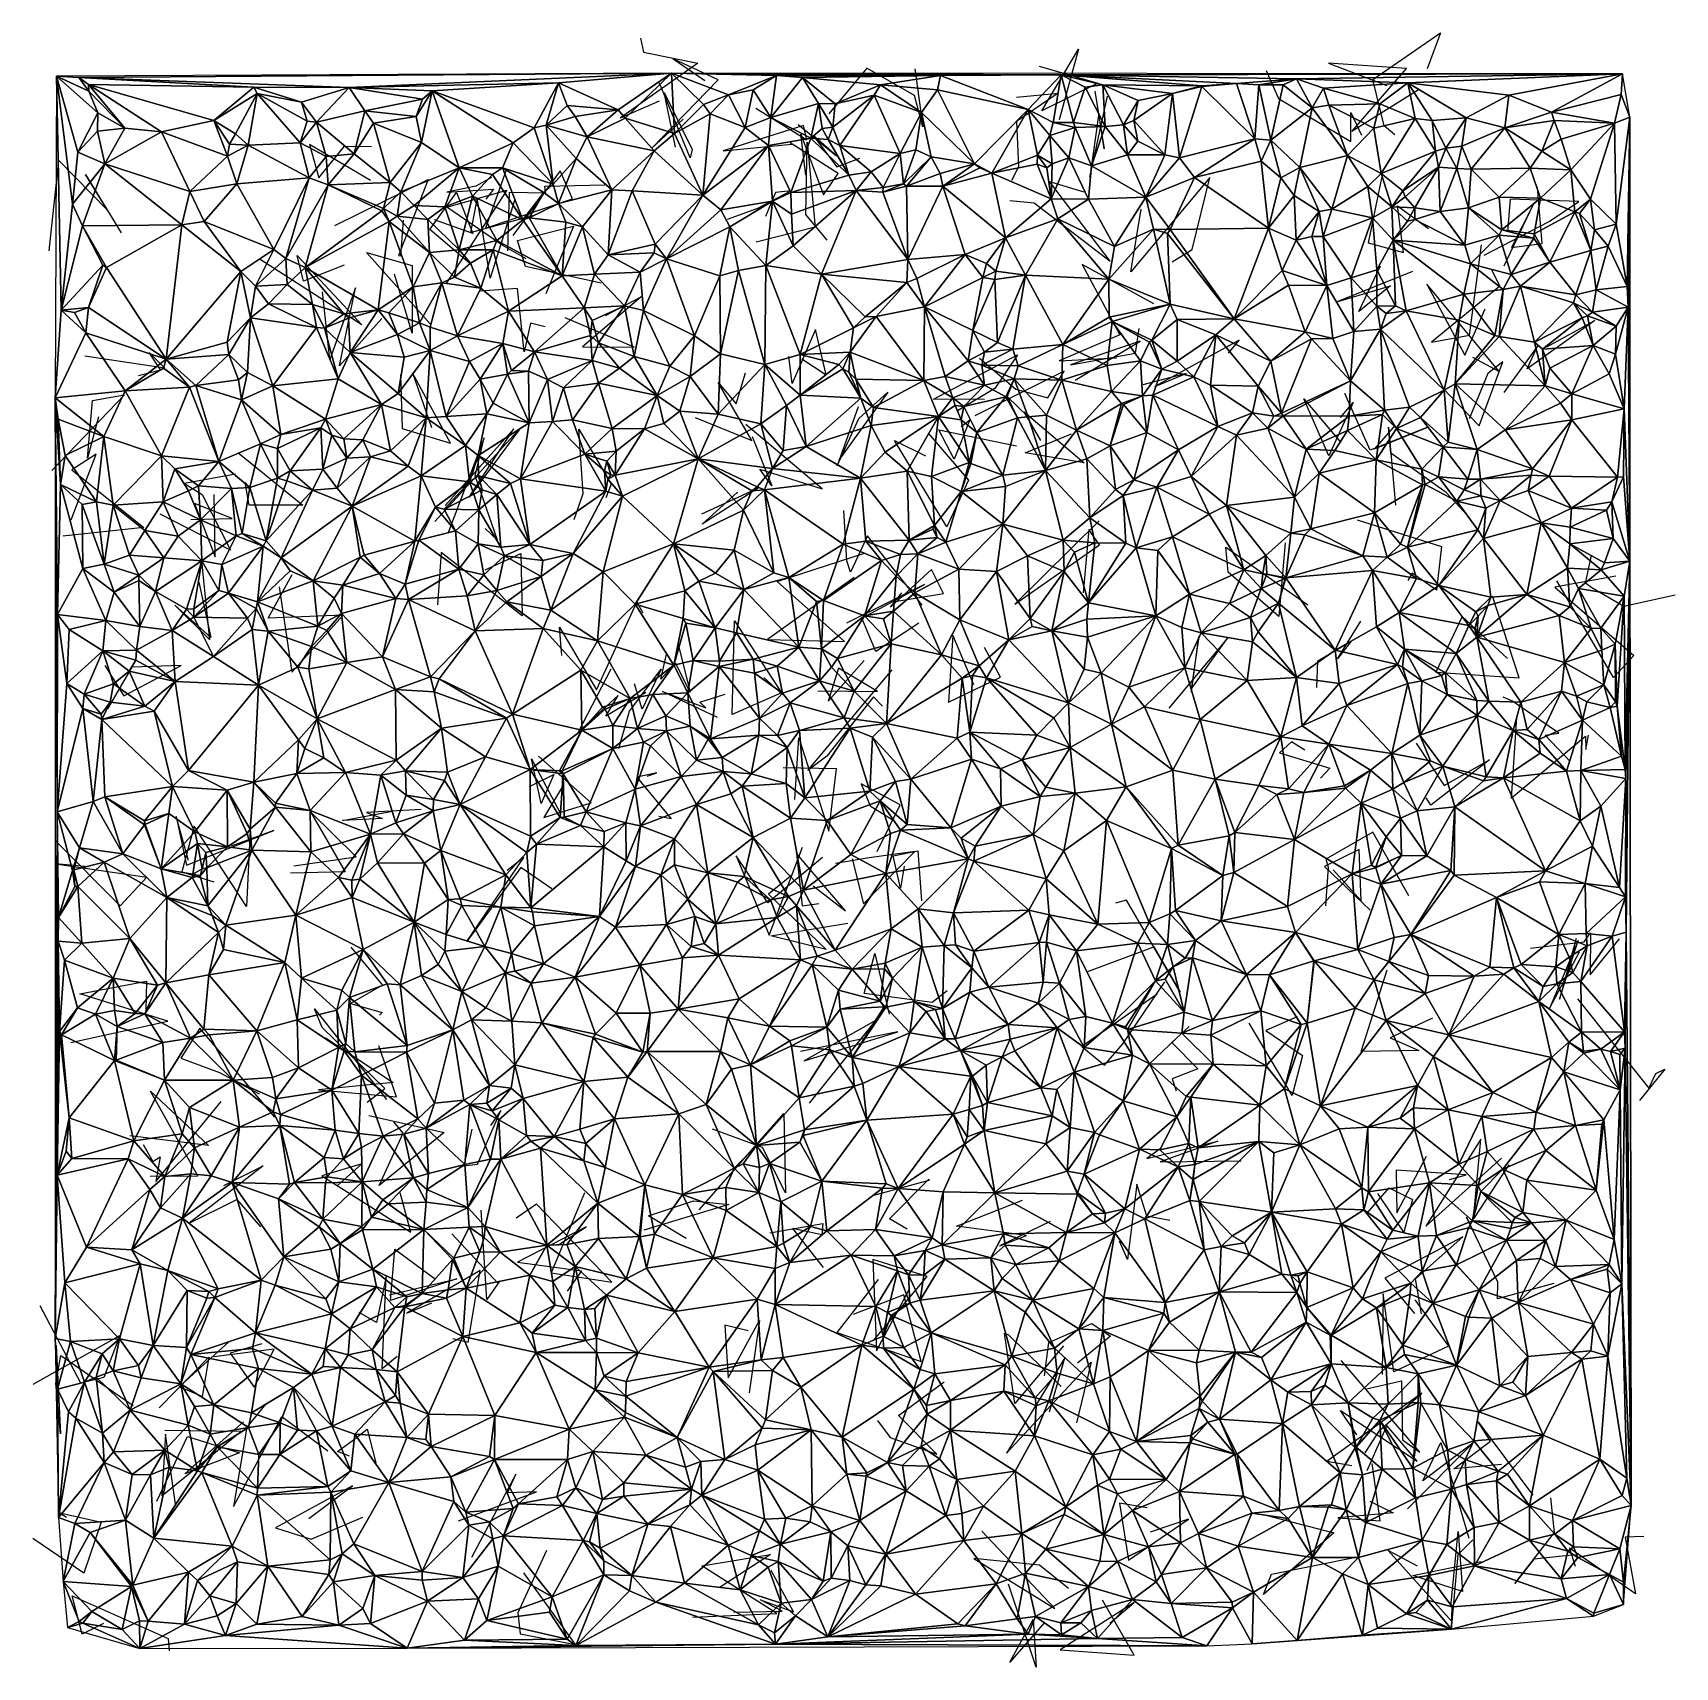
# Model space of a CAD drawing. Header units: metres. Extents: x -15.4 to 15.8, y -15.4 to 15.8.
import ezdxf

# ---------------------------------------------------------------- set-up
doc = ezdxf.new("R2010")
doc.units = ezdxf.units.M
doc.layers.add('CRACKS', color=1, linetype='Continuous')
doc.layers.add('STREET_MESH', color=7, linetype='Continuous')

msp = doc.modelspace()

# ---------------------------------------------------------------- linework, layer by layer
at = {"layer": 'CRACKS'}
for points in [[(-3.855, 15.65, 0.1), (-3.798, 15.383, 0.1), (-2.765, 15.177, 0.1), (-4.238, 14.136, 0.1), (-3.493, 14.459, 0.1)], [(10.502, 13.811, 0.1), (10.297, 13.984, 0.1), (10.08, 14.862, 0.1), (11.367, 15.751, 0.1), (11.119, 15.063, 0.1)], [(3.731, 15.119, 0.1), (4.851, 14.796, 0.1), (3.785, 14.267, 0.1), (4.48, 15.442, 0.1), (4.115, 14.098, 0.1)], [(-3.047, 14.108, 0.1), (-3.642, 13.557, 0.1), (-2.381, 14.859, 0.1), (-3.235, 15.255, 0.1), (-2.635, 14.842, 0.1)], [(1.363, 15.067, 0.1), (1.518, 13.96, 0.1), (1.356, 14.56, 0.1), (0.453, 15.078, 0.1), (-0.269, 14.207, 0.1)], [(8.049, 15.034, 0.1), (8.285, 14.504, 0.1), (9.666, 13.68, 0.1), (9.662, 14.232, 0.1), (9.866, 13.806, 0.1)], [(10.95, 14.668, 0.1), (9.684, 13.871, 0.1), (10.724, 15.07, 0.1), (9.241, 15.172, 0.1), (10.351, 14.747, 0.1)], [(-3.19, 13.578, 0.1), (-3.409, 14.614, 0.1), (-2.872, 13.532, 0.1), (-2.91, 13.373, 0.1), (-3.496, 14.794, 0.1)], [(3.299, 14.529, 0.1), (4.091, 14.603, 0.1), (3.297, 14.064, 0.1), (3.336, 13.203, 0.1), (3.208, 12.941, 0.1)], [(4.789, 14.644, 0.1), (4.97, 13.542, 0.1), (4.868, 14.22, 0.1), (4.695, 13.006, 0.1), (5.029, 14.549, 0.1)], [(-1.661, 14.315, 0.1), (-0.691, 13.713, 0.1), (-0.752, 13.985, 0.1), (-2.282, 13.508, 0.1), (-0.976, 13.632, 0.1)], [(-0.711, 13.041, 0.1), (-0.807, 13.825, 0.1), (-0.375, 12.669, 0.1), (-0.097, 13.072, 0.1), (-1.01, 13.657, 0.1)], [(-0.857, 14.004, 0.1), (-0.124, 13.412, 0.1), (-0.568, 13.797, 0.1), (-0.118, 13.198, 0.1), (0.319, 13.367, 0.1)], [(-8.995, 12.939, 0.1), (-10.155, 13.623, 0.1), (-9.98, 12.991, 0.1), (-9.49, 13.597, 0.1), (-8.978, 13.589, 0.1)], [(-0.303, 11.807, 0.1), (-0.708, 12.292, 0.1), (-0.682, 13.67, 0.1), (-0.532, 12.054, 0.1), (-1.654, 11.77, 0.1)], [(-15.11, 11.6, 0.1), (-14.925, 13.323, 0.1), (-14.003, 12.379, 0.1), (-14.417, 13.054, 0.1), (-13.743, 11.943, 0.1)], [(-6.406, 13.157, 0.1), (-6.805, 12.033, 0.1), (-5.152, 12.59, 0.1), (-5.387, 13.125, 0.1), (-6.285, 11.893, 0.1)], [(-9.672, 12.084, 0.1), (-7.897, 12.962, 0.1), (-8.462, 11.511, 0.1), (-8.42, 11.51, 0.1), (-8.37, 12.184, 0.1)], [(-6.692, 12.996, 0.1), (-6.988, 12.833, 0.1), (-7.541, 12.721, 0.1), (-6.653, 12.775, 0.1), (-6.798, 12.587, 0.1)], [(-6.383, 11.602, 0.1), (-6.352, 12.717, 0.1), (-5.664, 12.705, 0.1), (-5.675, 12.832, 0.1), (-4.533, 12.859, 0.1)], [(3.175, 12.56, 0.1), (3.634, 12.517, 0.1), (5.085, 11.403, 0.1), (3.93, 12.924, 0.1), (4.581, 12.725, 0.1)], [(6.264, 11.392, 0.1), (6.643, 11.629, 0.1), (6.982, 12.995, 0.1), (5.479, 11.201, 0.1), (5.672, 12.393, 0.1)], [(10.257, 13.047, 0.1), (9.995, 11.757, 0.1), (10.666, 11.569, 0.1), (10.553, 12.46, 0.1), (11.144, 12.026, 0.1)], [(-7.067, 11.329, 0.1), (-7.866, 12.009, 0.1), (-7.358, 12.715, 0.1), (-7.047, 11.935, 0.1), (-7.777, 12.192, 0.1)], [(-6.032, 11.451, 0.1), (-6.475, 11.701, 0.1), (-7.545, 12.436, 0.1), (-6.398, 12.754, 0.1), (-7.56, 10.974, 0.1)], [(-6.253, 12.558, 0.1), (-6.718, 11.081, 0.1), (-6.968, 12.614, 0.1), (-7.094, 11.954, 0.1), (-5.88, 12.283, 0.1)], [(-2.198, 12.206, 0.1), (-1.625, 12.416, 0.1), (-0.992, 12.745, 0.1), (-1.285, 12.715, 0.1), (-1.48, 12.255, 0.1)], [(12.2, 11.521, 0.1), (13.44, 12.162, 0.1), (14.005, 12.543, 0.1), (12.697, 12.585, 0.1), (12.646, 11.963, 0.1)], [(12.583, 11.315, 0.1), (13.132, 12.478, 0.1), (12.722, 11.663, 0.1), (13.303, 11.741, 0.1), (13.216, 12.809, 0.1)], [(-4.608, 10.985, 0.1), (-6.048, 11.302, 0.1), (-6.195, 11.796, 0.1), (-5.131, 12.07, 0.1), (-5.661, 10.781, 0.1)], [(-7.86, 10.215, 0.1), (-9.071, 11.572, 0.1), (-8.2, 11.326, 0.1), (-8.2, 10.035, 0.1), (-8.537, 11.159, 0.1)], [(12.334, 11.254, 0.1), (12.499, 10.93, 0.1), (11.202, 9.866, 0.1), (11.925, 9.996, 0.1), (12.15, 11.716, 0.1)], [(-9.497, 11.329, 0.1), (-10.273, 11.027, 0.1), (-10.394, 11.516, 0.1), (-9.161, 10.193, 0.1), (-11.096, 11.436, 0.1)], [(5.915, 10.592, 0.1), (4.551, 11.34, 0.1), (5.265, 10.006, 0.1), (4.113, 9.509, 0.1), (5.205, 9.567, 0.1)], [(10.835, 11.212, 0.1), (9.413, 10.641, 0.1), (10.42, 10.935, 0.1), (9.816, 10.445, 0.1), (10.229, 11.315, 0.1)], [(11.98, 9.578, 0.1), (12.486, 9.308, 0.1), (11.11, 10.968, 0.1), (11.834, 9.616, 0.1), (12.223, 10.5, 0.1)], [(-8.78, 10.313, 0.1), (-9.586, 9.414, 0.1), (-9.279, 10.9, 0.1), (-9.767, 9.532, 0.1), (-9.91, 10.825, 0.1)], [(-5.668, 10.159, 0.1), (-5.95, 10.226, 0.1), (-6.073, 9.679, 0.1), (-6.195, 10.885, 0.1), (-6.909, 10.833, 0.1)], [(-4.521, 10.371, 0.1), (-3.842, 10.724, 0.1), (-4.963, 9.774, 0.1), (-3.977, 9.772, 0.1), (-5.29, 10.326, 0.1)], [(-0.784, 9.55, 0.1), (-0.322, 9.244, 0.1), (-0.527, 10.105, 0.1), (-0.967, 9.08, 0.1), (-1.033, 9.59, 0.1)], [(4.415, 9.142, 0.1), (5.651, 9.881, 0.1), (4.329, 9.436, 0.1), (5.564, 9.652, 0.1), (5.633, 10.123, 0.1)], [(13.395, 9.776, 0.1), (14.305, 10.279, 0.1), (13.02, 9.356, 0.1), (13.218, 9.787, 0.1), (12.575, 8.905, 0.1)], [(7.337, 9.655, 0.1), (7.539, 9.902, 0.1), (5.936, 9.023, 0.1), (6.531, 9.271, 0.1), (5.703, 9.054, 0.1)], [(-13.414, 9.227, 0.1), (-12.995, 9.336, 0.1), (-13.211, 9.669, 0.1), (-12.911, 9.37, 0.1), (-14.43, 9.598, 0.1)], [(2.692, 8.776, 0.1), (1.719, 8.779, 0.1), (3.316, 9.623, 0.1), (2.888, 8.984, 0.1), (2.179, 8.555, 0.1)], [(2.598, 9.56, 0.1), (3.287, 8.967, 0.1), (3.894, 8.806, 0.1), (4.209, 9.31, 0.1), (2.507, 8.465, 0.1)], [(11.408, 8.995, 0.1), (12.103, 8.275, 0.1), (12.557, 9.492, 0.1), (12.273, 9.265, 0.1), (11.917, 8.404, 0.1)], [(-8.425, 9.242, 0.1), (-8.391, 8.222, 0.1), (-7.472, 7.939, 0.1), (-8.198, 9.279, 0.1), (-7.836, 8.243, 0.1)], [(-2.818, 8.431, 0.1), (-1.738, 7.995, 0.1), (-2.376, 9.096, 0.1), (-2.038, 8.69, 0.1), (-1.856, 9.28, 0.1)], [(-14.17, 8.441, 0.1), (-14.383, 7.654, 0.1), (-14.288, 8.757, 0.1), (-13.677, 8.865, 0.1), (-15.061, 7.421, 0.1)], [(0.284, 8.636, 0.1), (-0.116, 7.51, 0.1), (0.297, 8.412, 0.1), (0.852, 8.912, 0.1), (-0.083, 7.617, 0.1)], [(9.469, 8.429, 0.1), (9.706, 8.716, 0.1), (9.243, 7.698, 0.1), (8.768, 8.783, 0.1), (9.472, 7.953, 0.1)], [(10.508, 8.287, 0.1), (10.116, 7.835, 0.1), (11.13, 8.245, 0.1), (10.029, 7.806, 0.1), (9.55, 8.885, 0.1)], [(3.761, 7.994, 0.1), (3.446, 8.54, 0.1), (4.59, 7.567, 0.1), (3.464, 7.758, 0.1), (4.345, 8.117, 0.1)], [(-7.769, 6.45, 0.1), (-6.133, 8.242, 0.1), (-7.118, 6.915, 0.1), (-6.266, 8.215, 0.1), (-7.572, 6.756, 0.1)], [(-5.116, 6.49, 0.1), (-4.946, 6.983, 0.1), (-5.027, 8.21, 0.1), (-4.415, 7.163, 0.1), (-4.518, 6.904, 0.1)], [(-1.731, 8.068, 0.1), (-1.359, 7.133, 0.1), (-1.584, 7.445, 0.1), (-0.396, 7.074, 0.1), (-1.852, 8.297, 0.1)], [(1.616, 8.131, 0.1), (2.387, 7.237, 0.1), (1.972, 6.348, 0.1), (0.976, 7.996, 0.1), (1.57, 7.7, 0.1)], [(2.244, 8.259, 0.1), (2.413, 8.383, 0.1), (2.116, 7.64, 0.1), (1.823, 8.195, 0.1), (3.303, 7.893, 0.1)], [(11.896, 6.551, 0.1), (11.475, 7.003, 0.1), (10.427, 7.75, 0.1), (10.379, 8.248, 0.1), (10.516, 6.765, 0.1)], [(-6.813, 6.319, 0.1), (-6.58, 6.095, 0.1), (-7.005, 7.321, 0.1), (-6.83, 8.044, 0.1), (-7.522, 6.22, 0.1)], [(-14.69, 6.486, 0.1), (-14.218, 7.731, 0.1), (-14.682, 7.432, 0.1), (-13.309, 6.337, 0.1), (-14.854, 6.175, 0.1)], [(-11.518, 7.764, 0.1), (-10.285, 6.761, 0.1), (-11.307, 6.763, 0.1), (-11.382, 7.193, 0.1), (-11.249, 6.981, 0.1)], [(-11.564, 7.353, 0.1), (-12.534, 7.174, 0.1), (-12.198, 6.963, 0.1), (-11.657, 5.907, 0.1), (-12.996, 6.592, 0.1)], [(-12.416, 6.49, 0.1), (-11.628, 6.51, 0.1), (-12.347, 6.797, 0.1), (-11.952, 5.782, 0.1), (-11.97, 6.962, 0.1)], [(-2.69, 6.598, 0.1), (-1.611, 7.093, 0.1), (-2.683, 6.398, 0.1), (-2.017, 7.001, 0.1), (-2.005, 7.001, 0.1)], [(1.502, 4.862, 0.1), (0.461, 6.179, 0.1), (0.142, 5.487, 0.1), (0.073, 5.7, 0.1), (0.013, 6.662, 0.1)], [(4.876, 6.466, 0.1), (3.268, 4.88, 0.1), (4.883, 6.009, 0.1), (4.676, 6.299, 0.1), (4.569, 5.093, 0.1)], [(9.781, 6.482, 0.1), (11.389, 5.978, 0.1), (11.292, 5.143, 0.1), (10.832, 5.469, 0.1), (10.746, 5.327, 0.1)], [(8.412, 6.045, 0.1), (8.295, 4.642, 0.1), (7.331, 5.488, 0.1), (7.284, 5.96, 0.1), (8.844, 4.865, 0.1)], [(-12.264, 5.296, 0.1), (-12.035, 4.243, 0.1), (-12.721, 4.86, 0.1), (-12.054, 4.2, 0.1), (-12.206, 5.703, 0.1)], [(-6.815, 5.534, 0.1), (-6.134, 5.841, 0.1), (-6.109, 4.655, 0.1), (-7.648, 5.862, 0.1), (-7.719, 4.866, 0.1)], [(0.21, 5.387, 0.1), (-1.438, 4.208, 0.1), (0.024, 4.167, 0.1), (-1.257, 5.307, 0.1), (0.407, 5.846, 0.1)], [(15.836, 5.048, 0.1), (14.861, 4.836, 0.1), (14.251, 5.191, 0.1), (14.127, 5.278, 0.1), (14.247, 5.802, 0.1)], [(-10.731, 5.205, 0.1), (-10.49, 3.584, 0.1), (-9.514, 4.669, 0.1), (-10.944, 4.611, 0.1), (-10.484, 5.44, 0.1)], [(0.944, 4.92, 0.1), (1.91, 5.079, 0.1), (1.68, 5.536, 0.1), (0.9, 4.824, 0.1), (1.119, 5.093, 0.1)], [(14.706, 5.408, 0.1), (13.544, 5.202, 0.1), (15.052, 3.902, 0.1), (14.664, 3.481, 0.1), (13.585, 5.32, 0.1)], [(1.443, 4.516, 0.1), (0.624, 3.979, 0.1), (0.358, 4.61, 0.1), (1.552, 5.252, 0.1), (0.062, 4.515, 0.1)], [(12.648, 3.843, 0.1), (11.782, 4.641, 0.1), (11.281, 3.583, 0.1), (12.865, 3.477, 0.1), (12.357, 5.029, 0.1)], [(-5.352, 3.899, 0.1), (-5.396, 4.439, 0.1), (-4.693, 3.247, 0.1), (-3.926, 4.916, 0.1), (-3.813, 4.714, 0.1)], [(-1.172, 3.19, 0.1), (-2.11, 2.78, 0.1), (-2.066, 4.564, 0.1), (-1.147, 3.152, 0.1), (-1.507, 3.485, 0.1)], [(9.018, 3.29, 0.1), (9.035, 3.802, 0.1), (9.67, 4.176, 0.1), (9.412, 3.837, 0.1), (9.854, 4.553, 0.1)], [(-3.138, 4.112, 0.1), (-2.908, 3.202, 0.1), (-3.193, 3.754, 0.1), (-3.467, 3.449, 0.1), (-3.357, 3.949, 0.1)], [(2.491, 3.343, 0.1), (2.089, 4.291, 0.1), (2.006, 3.012, 0.1), (2.994, 3.486, 0.1), (2.693, 4.054, 0.1)], [(6.63, 3.202, 0.1), (6.77, 4.263, 0.1), (6.625, 3.261, 0.1), (7.314, 4.234, 0.1), (6.197, 2.901, 0.1)], [(-0.48, 3.228, 0.1), (0.655, 3.213, 0.1), (-0.085, 3.658, 0.1), (-0.285, 3.035, 0.1), (0.4, 3.809, 0.1)], [(-14.052, 3.711, 0.1), (-13.689, 3.136, 0.1), (-12.6, 3.708, 0.1), (-13.541, 3.676, 0.1), (-14.004, 2.886, 0.1)], [(-3.758, 3.197, 0.1), (-4.515, 2.746, 0.1), (-4.283, 3.14, 0.1), (-5.034, 2.447, 0.1), (-4.416, 3.647, 0.1)], [(-4.266, 2.134, 0.1), (-4.065, 2.841, 0.1), (-3.463, 3.64, 0.1), (-3.826, 2.877, 0.1), (-3.97, 3.365, 0.1)], [(0.752, 2.934, 0.1), (0.581, 3.113, 0.1), (-0.313, 1.984, 0.1), (-0.674, 1.715, 0.1), (0.932, 3.626, 0.1)], [(-2.388, 2.724, 0.1), (-3.44, 3.213, 0.1), (-2.61, 2.906, 0.1), (-2.729, 3.012, 0.1), (-2.243, 3.167, 0.1)], [(13.841, 1.885, 0.1), (13.364, 2.388, 0.1), (13.624, 2.42, 0.1), (12.739, 3.032, 0.1), (12.565, 3.11, 0.1)], [(12.818, 2.721, 0.1), (12.718, 1.186, 0.1), (14.128, 2.369, 0.1), (14.135, 2.112, 0.1), (14.186, 2.383, 0.1)], [(-0.92, 1.161, 0.1), (-0.841, 2.337, 0.1), (-0.274, 0.559, 0.1), (-0.127, 1.742, 0.1), (-1.142, 1.764, 0.1)], [(8.785, 2.1, 0.1), (8.535, 2.256, 0.1), (8.308, 2.05, 0.1), (9.266, 1.758, 0.1), (9.087, 1.566, 0.1)], [(10.907, 2.232, 0.1), (11.442, 1.428, 0.1), (12.302, 1.918, 0.1), (11.185, 1.056, 0.1), (11.099, 1.192, 0.1)], [(-5.968, 1.409, 0.1), (-5.505, 1.634, 0.1), (-5.747, 1.086, 0.1), (-5.933, 1.935, 0.1), (-5.378, 0.896, 0.1)], [(-5.35, 1.625, 0.1), (-5.34, 1.408, 0.1), (-5.698, 0.819, 0.1), (-4.793, 1.096, 0.1), (-5.796, 1.983, 0.1)], [(-3.731, 1.606, 0.1), (-3.546, 1.67, 0.1), (-3.925, 1.585, 0.1), (-3.271, 0.792, 0.1), (-3.508, 0.837, 0.1)], [(0.648, 0.17, 0.1), (1.083, 1.059, 0.1), (0.341, 1.457, 0.1), (0.515, 1.043, 0.1), (0.935, 0.783, 0.1)], [(-8.033, 0.973, 0.1), (-9.069, 0.915, 0.1), (-8.767, 0.802, 0.1), (-9.531, 0.763, 0.1), (-8.578, 0.937, 0.1)], [(-12.457, 0.002, 0.1), (-12.696, 0.836, 0.1), (-12.495, -0.092, 0.1), (-10.836, 0.569, 0.1), (-11.646, 0.275, 0.1)], [(-11.284, 0.585, 0.1), (-11.355, -0.876, 0.1), (-12.349, 0.656, 0.1), (-12.587, -0.218, 0.1), (-11.977, -0.408, 0.1)], [(-10.452, -0.103, 0.1), (-9.265, 0.072, 0.1), (-10.138, 0.923, 0.1), (-9.475, -0.219, 0.1), (-10.519, -0.244, 0.1)], [(-14.362, -0.12, 0.1), (-14.992, -0.065, 0.1), (-13.254, -0.319, 0.1), (-13.759, -0.862, 0.1), (-14.988, 0.371, 0.1)], [(10.765, -0.67, 0.1), (10.081, 0.536, 0.1), (9.188, 0.025, 0.1), (9.229, -0.13, 0.1), (9.183, -0.866, 0.1)], [(-5.545, -0.54, 0.1), (-6.134, -0.133, 0.1), (-7.163, -1.54, 0.1), (-6.08, 0.057, 0.1), (-6.395, -0.192, 0.1)], [(-0.392, 0.059, 0.1), (-1.433, -0.803, 0.1), (-2.033, 0.091, 0.1), (-1.408, -1.419, 0.1), (-0.771, 0.251, 0.1)], [(-0.569, -0.482, 0.1), (0.044, -0.961, 0.1), (-0.885, 0.133, 0.1), (-0.777, -0.861, 0.1), (-0.464, -0.817, 0.1)], [(0.174, 0.034, 0.1), (0.389, -0.828, 0.1), (1.363, 0.174, 0.1), (0.498, 0.05, 0.1), (-0.143, -0.055, 0.1)], [(1.165, -0.109, 0.1), (1.093, -0.529, 0.1), (0.954, 0.09, 0.1), (1.424, 0.181, 0.1), (1.489, -0.768, 0.1)], [(9.327, -0.181, 0.1), (9.861, -0.768, 0.1), (9.823, 0.207, 0.1), (9.165, -0.115, 0.1), (10.033, -0.946, 0.1)], [(-0.977, -0.277, 0.1), (-1.417, -0.643, 0.1), (-0.32, -1.696, 0.1), (-1.378, -1.437, 0.1), (0.093, -1.19, 0.1)], [(4.636, -2.12, 0.1), (5.916, -1.644, 0.1), (6.415, -2.506, 0.1), (5.391, -0.758, 0.1), (5.186, -0.813, 0.1)], [(13.08, -1.669, 0.1), (14.102, -1.548, 0.1), (14.226, -1.375, 0.1), (14.216, -2.177, 0.1), (14.777, -1.491, 0.1)], [(13.951, -1.484, 0.1), (13.636, -2.642, 0.1), (13.992, -1.521, 0.1), (13.447, -2.815, 0.1), (14.014, -1.739, 0.1)], [(-9.37, -1.651, 0.1), (-8.768, -2.371, 0.1), (-9.377, -2.719, 0.1), (-8.772, -2.895, 0.1), (-8.824, -2.942, 0.1)], [(1.98, -2.478, 0.1), (1.695, -2.705, 0.1), (0.402, -2.532, 0.1), (0.605, -1.769, 0.1), (0.878, -2.924, 0.1)], [(11.215, -2.999, 0.1), (10.415, -3.372, 0.1), (10.957, -3.614, 0.1), (9.858, -3.636, 0.1), (10.354, -2.079, 0.1)], [(-14.702, -3.466, 0.1), (-12.853, -3.06, 0.1), (-14.525, -2.535, 0.1), (-13.256, -2.295, 0.1), (-13.272, -2.858, 0.1)], [(5.977, -2.544, 0.1), (4.545, -3.54, 0.1), (4.974, -3.897, 0.1), (5.324, -3.489, 0.1), (6.122, -2.307, 0.1)], [(13.978, -2.633, 0.1), (15.333, -4.335, 0.1), (15.471, -4.056, 0.1), (15.64, -3.969, 0.1), (15.159, -4.567, 0.1)], [(-9.059, -4.601, 0.1), (-8.724, -4.338, 0.1), (-9.913, -3.18, 0.1), (-10.064, -2.821, 0.1), (-8.693, -4.549, 0.1)], [(-0.638, -4.618, 0.1), (0.629, -3.042, 0.1), (-0.744, -3.812, 0.1), (1.041, -3.259, 0.1), (-0.81, -3.637, 0.1)], [(8.642, -2.977, 0.1), (8.047, -3.233, 0.1), (8.742, -3.714, 0.1), (8.547, -4.475, 0.1), (7.731, -3.097, 0.1)], [(-10.819, -4.886, 0.1), (-12.242, -3.188, 0.1), (-12.608, -3.759, 0.1), (-11.868, -4.037, 0.1), (-11.114, -4.439, 0.1)], [(-9.853, -3.374, 0.1), (-8.567, -4.225, 0.1), (-9.985, -4.363, 0.1), (-8.5, -4.501, 0.1), (-8.837, -3.525, 0.1)], [(6.584, -3.162, 0.1), (6.259, -3.462, 0.1), (6.754, -3.968, 0.1), (6.261, -4.153, 0.1), (6.336, -4.383, 0.1)], [(-13.192, -6.007, 0.1), (-12.283, -6.001, 0.1), (-13.182, -4.391, 0.1), (-12.079, -5.426, 0.1), (-13.577, -5.24, 0.1)], [(-13.324, -5.402, 0.1), (-13.137, -5.728, 0.1), (-13, -5.64, 0.1), (-13.083, -6.111, 0.1), (-11.839, -4.589, 0.1)], [(-9.024, -4.85, 0.1), (-7.595, -5.178, 0.1), (-8.828, -6.186, 0.1), (-8.371, -5.192, 0.1), (-8.55, -4.974, 0.1)], [(-7.069, -5.112, 0.1), (-7.22, -5.81, 0.1), (-6.956, -5.781, 0.1), (-6.512, -4.758, 0.1), (-6.713, -5.044, 0.1)], [(-2.742, -6.648, 0.1), (-1.129, -4.815, 0.1), (-1.097, -6.326, 0.1), (-1.533, -5.459, 0.1), (-2.483, -5.113, 0.1)], [(12.669, -5.789, 0.1), (11.998, -6.82, 0.1), (12.136, -5.305, 0.1), (11.091, -6.962, 0.1), (12.532, -5.668, 0.1)], [(6.037, -5.487, 0.1), (5.782, -5.671, 0.1), (7.132, -5.339, 0.1), (6.032, -5.738, 0.1), (7.575, -5.713, 0.1)], [(-11.789, -6.186, 0.1), (-11.038, -5.813, 0.1), (-12.447, -6.904, 0.1), (-11.538, -6.453, 0.1), (-11.091, -6.972, 0.1)], [(-9.626, -6.187, 0.1), (-9.158, -5.773, 0.1), (-9.923, -6.002, 0.1), (-8.226, -7.071, 0.1), (-8.433, -6.328, 0.1)], [(11.54, -6.071, 0.1), (11.857, -5.982, 0.1), (10.526, -5.893, 0.1), (10.54, -6.707, 0.1), (11.101, -5.63, 0.1)], [(1.218, -7.016, 0.1), (0.885, -6.821, 0.1), (1.633, -6.067, 0.1), (1.632, -6.09, 0.1), (0.577, -6.373, 0.1)], [(6.218, -6.853, 0.1), (5.782, -6.767, 0.1), (5.589, -6.161, 0.1), (5.41, -7.592, 0.1), (5.259, -7.246, 0.1)], [(9.967, -6.72, 0.1), (10.39, -6.229, 0.1), (10.836, -6.451, 0.1), (10.673, -7.075, 0.1), (10.178, -6.338, 0.1)], [(-4.925, -6.326, 0.1), (-5.556, -7.847, 0.1), (-4.399, -8.022, 0.1), (-5.833, -6.541, 0.1), (-6.225, -6.807, 0.1)], [(-2.986, -7.192, 0.1), (-3.702, -6.761, 0.1), (-2.847, -6.476, 0.1), (-2.175, -6.548, 0.1), (-3.791, -7.035, 0.1)], [(3.938, -6.871, 0.1), (2.982, -7.336, 0.1), (3.488, -7.134, 0.1), (2.158, -6.957, 0.1), (3.416, -6.464, 0.1)], [(-7.447, -7.105, 0.1), (-6.566, -8.048, 0.1), (-6.532, -7.999, 0.1), (-6.784, -8.352, 0.1), (-6.892, -6.655, 0.1)], [(13.529, -8.05, 0.1), (12.453, -8.343, 0.1), (12.46, -8.028, 0.1), (11.862, -6.787, 0.1), (12.171, -7.428, 0.1)], [(-5.429, -7.324, 0.1), (-4.89, -6.972, 0.1), (-6.197, -7.646, 0.1), (-4.98, -7.808, 0.1), (-5.255, -8.197, 0.1)], [(-1.394, -7.085, 0.1), (-0.387, -6.907, 0.1), (-0.402, -7.127, 0.1), (-0.963, -7.004, 0.1), (-0.381, -7.746, 0.1)], [(11.008, -8.626, 0.1), (10.897, -7.96, 0.1), (11.797, -7.164, 0.1), (10.311, -7.951, 0.1), (10.874, -8.624, 0.1)], [(-8.631, -8.267, 0.1), (-7.351, -7.96, 0.1), (-8.616, -8.377, 0.1), (-8.53, -7.397, 0.1), (-7.761, -7.971, 0.1)], [(-7.428, -9.094, 0.1), (-7.138, -9.167, 0.1), (-6.908, -7.801, 0.1), (-8.301, -8.613, 0.1), (-7.827, -8.419, 0.1)], [(0.587, -9.129, 0.1), (1.6, -7.917, 0.1), (0.563, -7.594, 0.1), (0.633, -9.331, 0.1), (1.262, -8.149, 0.1)], [(-8.49, -9.44, 0.1), (-8.775, -9.674, 0.1), (-8.695, -7.917, 0.1), (-8.881, -8.794, 0.1), (-9.212, -8.602, 0.1)], [(0.667, -7.977, 0.1), (-0.118, -8.984, 0.1), (1.487, -9.532, 0.1), (1.155, -8.267, 0.1), (0.192, -8.64, 0.1)], [(10.881, -8.363, 0.1), (11.523, -9.244, 0.1), (10.485, -9.734, 0.1), (10.282, -8.248, 0.1), (10.26, -9.785, 0.1)], [(-15.415, -9.968, 0.1), (-13.764, -9.041, 0.1), (-14.071, -9.842, 0.1), (-14.506, -9.947, 0.1), (-15.282, -8.475, 0.1)], [(-1.81, -8.953, 0.1), (-2.252, -8.843, 0.1), (-2.188, -9.847, 0.1), (-1.592, -8.752, 0.1), (-1.788, -10.128, 0.1)], [(4.194, -9.237, 0.1), (3.266, -10.333, 0.1), (3.074, -8.993, 0.1), (3.146, -9.027, 0.1), (4.152, -10.008, 0.1)], [(3.835, -9.81, 0.1), (3.917, -9.171, 0.1), (4.736, -8.809, 0.1), (5.091, -9.05, 0.1), (4.464, -9.564, 0.1)], [(-14.98, -9.228, 0.1), (-14.898, -10.912, 0.1), (-14.982, -9.944, 0.1), (-14.89, -9.42, 0.1), (-13.512, -10.372, 0.1)], [(-13.02, -10.418, 0.1), (-12.074, -9.454, 0.1), (-12.199, -10.201, 0.1), (-12.638, -10.015, 0.1), (-11.697, -9.169, 0.1)], [(-11.064, -9.201, 0.1), (-11.669, -9.374, 0.1), (-11.212, -10.022, 0.1), (-10.826, -9.299, 0.1), (-11.976, -9.443, 0.1)], [(3.93, -10.49, 0.1), (4.219, -9.468, 0.1), (3.107, -11.279, 0.1), (4.72, -9.55, 0.1), (4.441, -10.701, 0.1)], [(9.964, -10.052, 0.1), (10.628, -9.903, 0.1), (10.649, -11.027, 0.1), (10.978, -11.259, 0.1), (9.48, -9.516, 0.1)], [(0.654, -10.658, 0.1), (0.893, -10.98, 0.1), (1.782, -11.297, 0.1), (1.052, -10.561, 0.1), (1.926, -9.92, 0.1)], [(9.938, -11.274, 0.1), (10.216, -10.841, 0.1), (11.014, -10.139, 0.1), (9.215, -11.433, 0.1), (9.68, -11.513, 0.1)], [(-10.989, -10.342, 0.1), (-11.347, -10.784, 0.1), (-11.602, -12.297, 0.1), (-10.681, -10.583, 0.1), (-9.806, -11.235, 0.1)], [(9.78, -10.928, 0.1), (9.47, -10.466, 0.1), (10.924, -11.432, 0.1), (10.349, -10.753, 0.1), (9.965, -11.613, 0.1)], [(-13.062, -12.19, 0.1), (-12.476, -10.961, 0.1), (-11.486, -11.275, 0.1), (-12.526, -11.675, 0.1), (-11.411, -10.686, 0.1)], [(-12.704, -12.251, 0.1), (-12.894, -10.917, 0.1), (-12.97, -12.094, 0.1), (-11.464, -10.865, 0.1), (-12.908, -10.847, 0.1)], [(-9.398, -11.335, 0.1), (-9.623, -11.245, 0.1), (-9.343, -11.042, 0.1), (-9.06, -10.823, 0.1), (-8.894, -11.465, 0.1)], [(12.534, -11.495, 0.1), (11.626, -11.577, 0.1), (12.323, -11.049, 0.1), (12.084, -10.68, 0.1), (13.129, -12.081, 0.1)], [(10.74, -12.339, 0.1), (11.984, -11.088, 0.1), (11.035, -11.805, 0.1), (11.376, -11.078, 0.1), (11.91, -12.896, 0.1)], [(10.023, -12.19, 0.1), (10.467, -12.416, 0.1), (9.413, -12.509, 0.1), (10.22, -12.565, 0.1), (10.07, -11.479, 0.1)], [(-7.32, -12.567, 0.1), (-5.838, -12.018, 0.1), (-6.388, -12.033, 0.1), (-6.23, -11.676, 0.1), (-7.072, -13.267, 0.1)], [(-10.167, -12.525, 0.1), (-9.335, -11.902, 0.1), (-10.804, -12.698, 0.1), (-10.122, -12.913, 0.1), (-9.141, -12.495, 0.1)], [(13.936, -13.211, 0.1), (13.145, -13.295, 0.1), (12.784, -13.761, 0.1), (13.539, -12.787, 0.1), (13.471, -12.128, 0.1)], [(-14.781, -12.502, 0.1), (-14.932, -12.406, 0.1), (-14.122, -12.592, 0.1), (-14.449, -13.565, 0.1), (-15.422, -12.906, 0.1)], [(5.787, -12.319, 0.1), (5.259, -12.232, 0.1), (5.43, -13.313, 0.1), (6.574, -12.536, 0.1), (5.846, -12.785, 0.1)], [(8.044, -12.458, 0.1), (9.341, -12.793, 0.1), (8.003, -13.97, 0.1), (8.152, -13.584, 0.1), (9.759, -13.258, 0.1)], [(4.293, -13.854, 0.1), (3.74, -13.413, 0.1), (2.49, -13.283, 0.1), (4.031, -14.237, 0.1), (2.642, -12.763, 0.1)], [(11.566, -14.199, 0.1), (11.706, -12.772, 0.1), (11.786, -13.915, 0.1), (10.846, -13.606, 0.1), (12.146, -13.342, 0.1)], [(10.931, -13.433, 0.1), (10.376, -13.131, 0.1), (11.595, -14.49, 0.1), (11.709, -13.205, 0.1), (11.983, -12.926, 0.1)], [(15.239, -12.865, 0.1), (14.887, -12.875, 0.1), (15.079, -13.958, 0.1), (13.824, -13.086, 0.1), (13.931, -13.429, 0.1)], [(-5.643, -13.129, 0.1), (-6.193, -14.32, 0.1), (-6.147, -14.718, 0.1), (-5.091, -14.922, 0.1), (-6.08, -13.558, 0.1)], [(-2.869, -14.398, 0.1), (-1.263, -14.331, 0.1), (-2.69, -13.422, 0.1), (-1.381, -13.208, 0.1), (-2.337, -13.831, 0.1)], [(-2.08, -14.305, 0.1), (-1.16, -14.287, 0.1), (-1.573, -14.07, 0.1), (-0.945, -14.301, 0.1), (-1.372, -13.511, 0.1)], [(-14.074, -14.518, 0.1), (-14.486, -14.726, 0.1), (-14.671, -13.992, 0.1), (-12.846, -14.804, 0.1), (-12.827, -15.039, 0.1)], [(3.833, -14.502, 0.1), (3.176, -15.256, 0.1), (3.617, -14.445, 0.1), (3.674, -15.352, 0.1), (3.148, -13.771, 0.1)], [(5.077, -14.514, 0.1), (5.539, -14.119, 0.1), (4.13, -15.02, 0.1), (5.539, -15.123, 0.1), (4.94, -14.077, 0.1)]]:
    msp.add_polyline3d(points, dxfattribs=at)
at = {"layer": 'STREET_MESH'}
for points in [[(-14.997, 8.804), (-14.886, 10.474), (-14.972, 14.928)], [(-14.972, 14.928), (-14.545, 14.9), (-3.265, 14.983)], [(-14.886, 10.474), (-14.669, 12.492), (-14.972, 14.928)], [(-14.669, 12.492), (-14.565, 13.478), (-14.972, 14.928)], [(-14.565, 13.478), (-14.187, 14.229), (-14.972, 14.928)], [(-14.187, 14.229), (-14.355, 14.641), (-14.972, 14.928)], [(-14.355, 14.641), (-14.545, 14.9), (-14.972, 14.928)], [(-14.545, 14.9), (-9.403, 14.708), (-3.265, 14.983)], [(-14.363, 14.767), (-14.545, 14.9), (-14.355, 14.641)], [(-14.545, 14.9), (-14.363, 14.767), (-11.216, 14.718)], [(-14.545, 14.9), (-11.216, 14.718), (-9.403, 14.708)], [(-12.976, 13.864), (-14.363, 14.767), (-13.673, 13.94)], [(-14.363, 14.767), (-14.355, 14.641), (-13.673, 13.94)], [(-14.363, 14.767), (-12.976, 13.864), (-11.979, 14.083)], [(-14.363, 14.767), (-11.979, 14.083), (-11.216, 14.718)], [(-11.216, 14.718), (-11.979, 14.083), (-11.152, 14.599)], [(-11.216, 14.718), (-10.311, 14.43), (-9.403, 14.708)], [(-10.311, 14.43), (-11.216, 14.718), (-11.152, 14.599)], [(-10.311, 14.43), (-10.025, 14.053), (-9.403, 14.708)], [(-10.025, 14.053), (-9.106, 14.265), (-9.403, 14.708)], [(-9.403, 14.708), (-5.416, 14.8), (-3.265, 14.983)], [(-7.819, 14.645), (-5.416, 14.8), (-9.403, 14.708)], [(-8.007, 14.491), (-7.819, 14.645), (-9.403, 14.708)], [(-9.106, 14.265), (-8.007, 14.491), (-9.403, 14.708)], [(-7.819, 14.645), (-5.878, 13.945), (-5.416, 14.8)], [(-5.878, 13.945), (-5.654, 13.996), (-5.416, 14.8)], [(-5.654, 13.996), (-5.251, 14.368), (-5.416, 14.8)], [(-5.416, 14.8), (-4.284, 14.288), (-3.265, 14.983)], [(-5.251, 14.368), (-4.284, 14.288), (-5.416, 14.8)], [(-4.284, 14.288), (-4.148, 14.125), (-3.265, 14.983)], [(-4.148, 14.125), (-3.209, 13.837), (-3.265, 14.983)], [(4.15, 14.951), (14.837, 14.972), (-3.265, 14.983)], [(1.852, 14.938), (4.15, 14.951), (-3.265, 14.983)], [(-1.268, 14.94), (1.852, 14.938), (-3.265, 14.983)], [(-2.181, 14.573), (-1.268, 14.94), (-3.265, 14.983)], [(-2.658, 14.389), (-2.181, 14.573), (-3.265, 14.983)], [(-3.209, 13.837), (-2.658, 14.389), (-3.265, 14.983)], [(-1.268, 14.94), (-2.181, 14.573), (-1.712, 14.667)], [(-1.374, 14.138), (-1.268, 14.94), (-1.712, 14.667)], [(-1.268, 14.94), (-1.374, 14.138), (-0.77, 14.899)], [(-1.374, 14.138), (-0.469, 14.408), (-0.77, 14.899)], [(1.852, 14.938), (-1.268, 14.94), (-0.77, 14.899)], [(0.713, 14.761), (1.852, 14.938), (-0.77, 14.899)], [(-0.469, 14.408), (-0.152, 14.4), (-0.77, 14.899)], [(-0.152, 14.4), (0.713, 14.761), (-0.77, 14.899)], [(0.713, 14.761), (-0.152, 14.4), (0.59, 14.562)], [(1.494, 14.237), (0.713, 14.761), (0.59, 14.562)], [(1.852, 14.938), (0.713, 14.761), (1.799, 14.667)], [(0.713, 14.761), (1.494, 14.237), (1.799, 14.667)], [(3.519, 14.294), (1.852, 14.938), (1.799, 14.667)], [(3.519, 14.294), (4.15, 14.951), (1.852, 14.938)], [(3.519, 14.294), (3.995, 14.046), (4.15, 14.951)], [(3.995, 14.046), (4.382, 14.047), (4.15, 14.951)], [(4.15, 14.951), (8.628, 14.875), (14.837, 14.972)], [(6.826, 14.741), (4.15, 14.951), (4.942, 14.762)], [(4.15, 14.951), (7.486, 14.786), (8.628, 14.875)], [(6.826, 14.741), (7.486, 14.786), (4.15, 14.951)], [(4.15, 14.951), (4.605, 14.72), (4.942, 14.762)], [(4.382, 14.047), (4.605, 14.72), (4.15, 14.951)], [(4.989, 13.968), (4.605, 14.72), (4.382, 14.047)], [(4.605, 14.72), (4.989, 13.968), (4.942, 14.762)], [(6.267, 14.599), (6.826, 14.741), (4.942, 14.762)], [(5.614, 14.464), (6.267, 14.599), (4.942, 14.762)], [(4.989, 13.968), (5.337, 14), (4.942, 14.762)], [(5.337, 14), (5.614, 14.464), (4.942, 14.762)], [(6.826, 14.741), (6.267, 14.599), (6.83, 14.729)], [(6.267, 14.599), (6.402, 13.375), (6.83, 14.729)], [(6.402, 13.375), (7.839, 13.735), (6.83, 14.729)], [(7.486, 14.786), (6.826, 14.741), (6.83, 14.729)], [(7.839, 13.735), (7.486, 14.786), (6.83, 14.729)], [(7.486, 14.786), (7.911, 14.759), (8.628, 14.875)], [(7.486, 14.786), (7.839, 13.735), (7.911, 14.759)], [(7.839, 13.735), (8.138, 13.706), (7.911, 14.759)], [(7.911, 14.759), (8.374, 14.761), (8.628, 14.875)], [(8.138, 13.706), (8.374, 14.761), (7.911, 14.759)], [(8.374, 14.761), (8.138, 13.706), (8.929, 14.321)], [(8.374, 14.761), (8.929, 14.321), (8.628, 14.875)], [(8.628, 14.875), (10.75, 14.802), (14.837, 14.972)], [(8.628, 14.875), (9.145, 14.701), (10.75, 14.802)], [(8.929, 14.321), (9.145, 14.701), (8.628, 14.875)], [(9.245, 14.375), (9.145, 14.701), (8.929, 14.321)], [(9.145, 14.701), (10.218, 14.401), (10.75, 14.802)], [(9.245, 14.375), (10.218, 14.401), (9.145, 14.701)], [(10.218, 14.401), (10.889, 14.12), (10.75, 14.802)], [(10.75, 14.802), (12.668, 14.565), (14.837, 14.972)], [(10.889, 14.12), (11.213, 14.083), (10.75, 14.802)], [(11.213, 14.083), (11.859, 14.132), (10.75, 14.802)], [(11.859, 14.132), (12.668, 14.565), (10.75, 14.802)], [(12.668, 14.565), (13.484, 14.244), (14.837, 14.972)], [(13.484, 14.244), (14.811, 14.575), (14.837, 14.972)], [(14.811, 14.575), (14.973, 14.147), (14.837, 14.972)], [(-14.355, 14.641), (-14.187, 14.229), (-13.673, 13.94)], [(-11.979, 14.083), (-11.562, 13.831), (-11.152, 14.599)], [(-11.562, 13.831), (-11.326, 13.615), (-11.152, 14.599)], [(-11.326, 13.615), (-10.336, 13.656), (-11.152, 14.599)], [(-10.198, 14.071), (-10.311, 14.43), (-11.152, 14.599)], [(-10.336, 13.656), (-10.198, 14.071), (-11.152, 14.599)], [(-10.025, 14.053), (-10.311, 14.43), (-10.198, 14.071)], [(-8.123, 14.158), (-8.007, 14.491), (-9.106, 14.265)], [(-8.123, 14.158), (-8.023, 13.665), (-7.819, 14.645)], [(-8.007, 14.491), (-8.123, 14.158), (-7.819, 14.645)], [(-7.819, 14.645), (-8.023, 13.665), (-7.31, 13.182)], [(-6.28, 13.659), (-7.819, 14.645), (-7.31, 13.182)], [(-6.28, 13.659), (-5.878, 13.945), (-7.819, 14.645)], [(-2.532, 14.211), (-2.658, 14.389), (-3.209, 13.837)], [(-2.658, 14.389), (-2.532, 14.211), (-2.181, 14.573)], [(-2.181, 14.573), (-2.532, 14.211), (-1.867, 13.951)], [(-1.712, 14.667), (-2.181, 14.573), (-1.867, 13.951)], [(-1.374, 14.138), (-1.712, 14.667), (-1.867, 13.951)], [(-0.469, 14.408), (-1.374, 14.138), (-0.614, 13.749)], [(-0.4, 13.931), (-0.469, 14.408), (-0.614, 13.749)], [(-0.194, 13.957), (-0.152, 14.4), (-0.469, 14.408)], [(-0.4, 13.931), (-0.194, 13.957), (-0.469, 14.408)], [(-0.194, 13.957), (-0.064, 13.607), (0.59, 14.562)], [(-0.152, 14.4), (-0.194, 13.957), (0.59, 14.562)], [(-0.064, 13.607), (1.087, 13.453), (0.59, 14.562)], [(1.087, 13.453), (1.494, 14.237), (0.59, 14.562)], [(1.494, 14.237), (2.501, 13.261), (1.799, 14.667)], [(2.501, 13.261), (3.519, 14.294), (1.799, 14.667)], [(5.614, 14.464), (5.337, 14), (5.532, 14.08)], [(6.267, 14.599), (5.532, 14.08), (6.122, 13.428)], [(5.614, 14.464), (5.532, 14.08), (6.267, 14.599)], [(6.402, 13.375), (6.267, 14.599), (6.122, 13.428)], [(10.218, 14.401), (9.245, 14.375), (10.101, 13.939)], [(10.889, 14.12), (10.218, 14.401), (10.101, 13.939)], [(11.859, 14.132), (12.594, 13.943), (12.668, 14.565)], [(12.668, 14.565), (12.594, 13.943), (13.484, 14.244)], [(14.685, 14.029), (14.811, 14.575), (13.484, 14.244)], [(14.811, 14.575), (14.685, 14.029), (14.973, 14.147)], [(-14.191, 13.877), (-14.187, 14.229), (-14.565, 13.478)], [(-14.187, 14.229), (-14.191, 13.877), (-13.673, 13.94)], [(-12.976, 13.864), (-11.719, 13.402), (-11.979, 14.083)], [(-11.681, 13.63), (-11.562, 13.831), (-11.979, 14.083)], [(-11.719, 13.402), (-11.681, 13.63), (-11.979, 14.083)], [(-10.336, 13.656), (-10.025, 14.053), (-10.198, 14.071)], [(-10.025, 14.053), (-9.304, 13.449), (-9.106, 14.265)], [(-9.106, 14.265), (-9.304, 13.449), (-8.94, 14.035)], [(-8.123, 14.158), (-9.106, 14.265), (-8.94, 14.035)], [(-8.023, 13.665), (-8.123, 14.158), (-8.94, 14.035)], [(-5.102, 14.161), (-5.251, 14.368), (-5.654, 13.996)], [(-5.102, 14.161), (-5.654, 13.996), (-4.873, 13.775)], [(-5.251, 14.368), (-5.102, 14.161), (-4.284, 14.288)], [(-4.284, 14.288), (-5.102, 14.161), (-4.873, 13.775)], [(-4.148, 14.125), (-4.284, 14.288), (-4.873, 13.775)], [(-4.148, 14.125), (-4.873, 13.775), (-3.594, 13.505)], [(-4.148, 14.125), (-3.594, 13.505), (-3.209, 13.837)], [(-2.669, 12.663), (-2.532, 14.211), (-3.209, 13.837)], [(-2.532, 14.211), (-2.669, 12.663), (-1.867, 13.951)], [(-1.423, 13.606), (-1.374, 14.138), (-1.867, 13.951)], [(-1.374, 14.138), (-1.423, 13.606), (-0.614, 13.749)], [(1.494, 14.237), (1.087, 13.453), (1.383, 13.522)], [(1.674, 13.393), (1.494, 14.237), (1.383, 13.522)], [(1.494, 14.237), (1.674, 13.393), (2.501, 13.261)], [(2.501, 13.261), (2.832, 13.083), (3.519, 14.294)], [(2.832, 13.083), (3.702, 13.422), (3.519, 14.294)], [(3.702, 13.422), (3.932, 13.797), (3.519, 14.294)], [(3.932, 13.797), (3.995, 14.046), (3.519, 14.294)], [(5.532, 14.08), (5.337, 14), (5.611, 13.691)], [(6.122, 13.428), (5.532, 14.08), (5.611, 13.691)], [(8.138, 13.706), (8.694, 13.186), (8.929, 14.321)], [(8.694, 13.186), (9.602, 13.418), (8.929, 14.321)], [(9.602, 13.418), (9.245, 14.375), (8.929, 14.321)], [(9.245, 14.375), (9.602, 13.418), (10.101, 13.939)], [(10.241, 13.073), (10.889, 14.12), (10.101, 13.939)], [(10.241, 13.073), (11.275, 13.499), (10.889, 14.12)], [(10.889, 14.12), (11.275, 13.499), (11.213, 14.083)], [(11.471, 13.554), (11.859, 14.132), (11.213, 14.083)], [(11.275, 13.499), (11.471, 13.554), (11.213, 14.083)], [(11.471, 13.554), (11.777, 13.592), (11.859, 14.132)], [(11.859, 14.132), (11.777, 13.592), (12.594, 13.943)], [(12.594, 13.943), (13.532, 14.085), (13.484, 14.244)], [(13.302, 13.499), (13.532, 14.085), (12.594, 13.943)], [(13.532, 14.085), (13.302, 13.499), (13.666, 13.73)], [(13.532, 14.085), (14.685, 14.029), (13.484, 14.244)], [(13.532, 14.085), (13.666, 13.73), (14.685, 14.029)], [(14.685, 14.029), (14.715, 12.108), (14.973, 14.147)], [(14.715, 12.108), (14.924, 10.921), (14.973, 14.147)], [(14.924, 10.921), (14.944, 10.531), (14.973, 14.147)], [(14.944, 10.531), (14.975, 5.694), (14.973, 14.147)], [(14.973, 14.147), (14.975, 5.694), (14.996, -12.274)], [(-14.191, 13.877), (-14.565, 13.478), (-14.05, 13.256)], [(-13.673, 13.94), (-14.191, 13.877), (-14.05, 13.256)], [(-12.976, 13.864), (-13.673, 13.94), (-14.05, 13.256)], [(-12.976, 13.864), (-14.05, 13.256), (-12.432, 12.733)], [(-11.719, 13.402), (-12.976, 13.864), (-12.432, 12.733)], [(-11.562, 13.831), (-11.681, 13.63), (-11.326, 13.615)], [(-9.839, 13.397), (-10.025, 14.053), (-10.336, 13.656)], [(-9.304, 13.449), (-10.025, 14.053), (-9.839, 13.397)], [(-8.94, 14.035), (-9.304, 13.449), (-8.619, 12.903)], [(-8.023, 13.665), (-8.94, 14.035), (-8.619, 12.903)], [(-5.878, 13.945), (-6.28, 13.659), (-5.517, 12.874)], [(-5.654, 13.996), (-5.878, 13.945), (-5.517, 12.874)], [(-5.079, 13.359), (-5.654, 13.996), (-5.517, 12.874)], [(-5.654, 13.996), (-5.079, 13.359), (-4.873, 13.775)], [(-4.873, 13.775), (-5.079, 13.359), (-4.401, 12.766)], [(-3.594, 13.505), (-4.873, 13.775), (-4.401, 12.766)], [(-3.594, 13.505), (-2.669, 12.663), (-3.209, 13.837)], [(-2.669, 12.663), (-1.423, 13.606), (-1.867, 13.951)], [(-0.287, 13.72), (-0.4, 13.931), (-0.614, 13.749)], [(-0.4, 13.931), (-0.287, 13.72), (-0.194, 13.957)], [(-0.194, 13.957), (-0.287, 13.72), (-0.064, 13.607)], [(3.982, 13.258), (3.932, 13.797), (3.702, 13.422)], [(3.995, 14.046), (3.932, 13.797), (4.414, 13.947)], [(3.932, 13.797), (4.294, 13.373), (4.414, 13.947)], [(3.982, 13.258), (4.294, 13.373), (3.932, 13.797)], [(3.995, 14.046), (4.414, 13.947), (4.382, 14.047)], [(4.414, 13.947), (4.294, 13.373), (4.727, 13.221)], [(4.414, 13.947), (4.989, 13.968), (4.382, 14.047)], [(4.989, 13.968), (4.414, 13.947), (4.727, 13.221)], [(5.41, 13.431), (4.989, 13.968), (4.727, 13.221)], [(5.41, 13.431), (5.337, 14), (4.989, 13.968)], [(5.337, 14), (5.41, 13.431), (5.611, 13.691)], [(9.602, 13.418), (10.241, 13.073), (10.101, 13.939)], [(11.777, 13.592), (11.953, 13.158), (12.594, 13.943)], [(11.953, 13.158), (13.074, 13.173), (12.594, 13.943)], [(13.074, 13.173), (13.302, 13.499), (12.594, 13.943)], [(13.666, 13.73), (13.853, 13.147), (14.685, 14.029)], [(13.853, 13.147), (14.223, 12.584), (14.685, 14.029)], [(14.223, 12.584), (14.715, 12.108), (14.685, 14.029)], [(-14.565, 13.478), (-14.669, 12.492), (-14.05, 13.256)], [(-11.681, 13.63), (-11.719, 13.402), (-11.326, 13.615)], [(-11.719, 13.402), (-11.541, 12.875), (-11.326, 13.615)], [(-11.326, 13.615), (-11.541, 12.875), (-10.163, 12.99)], [(-10.336, 13.656), (-11.326, 13.615), (-10.163, 12.99)], [(-9.839, 13.397), (-10.336, 13.656), (-10.163, 12.99)], [(-9.798, 12.858), (-9.304, 13.449), (-9.839, 13.397)], [(-9.304, 13.449), (-9.798, 12.858), (-8.619, 12.903)], [(-8.419, 12.724), (-8.023, 13.665), (-8.619, 12.903)], [(-8.023, 13.665), (-8.419, 12.724), (-7.31, 13.182)], [(-6.484, 13.181), (-6.28, 13.659), (-7.31, 13.182)], [(-6.28, 13.659), (-6.484, 13.181), (-5.517, 12.874)], [(-4.012, 12.744), (-3.594, 13.505), (-4.401, 12.766)], [(-4.012, 12.744), (-2.669, 12.663), (-3.594, 13.505)], [(-2.669, 12.663), (-2.326, 12.384), (-1.423, 13.606)], [(-2.326, 12.384), (-1.342, 12.546), (-1.423, 13.606)], [(-1.423, 13.606), (-0.998, 12.711), (-0.614, 13.749)], [(-1.342, 12.546), (-0.998, 12.711), (-1.423, 13.606)], [(-0.998, 12.711), (0.109, 13.041), (-0.614, 13.749)], [(0.109, 13.041), (-0.287, 13.72), (-0.614, 13.749)], [(-0.287, 13.72), (0.109, 13.041), (-0.064, 13.607)], [(1.087, 13.453), (-0.064, 13.607), (0.537, 13.105)], [(-0.064, 13.607), (0.109, 13.041), (0.537, 13.105)], [(0.763, 12.806), (1.087, 13.453), (0.537, 13.105)], [(0.763, 12.806), (1.15, 12.877), (1.087, 13.453)], [(1.087, 13.453), (1.15, 12.877), (1.383, 13.522)], [(1.15, 12.877), (1.674, 13.393), (1.383, 13.522)], [(5.41, 13.431), (6.122, 13.428), (5.611, 13.691)], [(6.688, 13), (7.839, 13.735), (6.402, 13.375)], [(7.839, 13.735), (6.688, 13), (7.958, 13.311)], [(8.138, 13.706), (7.839, 13.735), (7.958, 13.311)], [(8.331, 12.989), (8.138, 13.706), (7.958, 13.311)], [(8.138, 13.706), (8.331, 12.989), (8.694, 13.186)], [(10.652, 12.745), (11.275, 13.499), (10.241, 13.073)], [(11.275, 13.499), (10.652, 12.745), (11.335, 13.193)], [(11.471, 13.554), (11.275, 13.499), (11.335, 13.193)], [(11.471, 13.554), (11.335, 13.193), (11.682, 13.172)], [(11.777, 13.592), (11.471, 13.554), (11.682, 13.172)], [(11.953, 13.158), (11.777, 13.592), (11.682, 13.172)], [(13.302, 13.499), (13.074, 13.173), (13.853, 13.147)], [(13.666, 13.73), (13.302, 13.499), (13.853, 13.147)], [(-14.669, 12.492), (-14.48, 12.076), (-14.05, 13.256)], [(-14.05, 13.256), (-14.48, 12.076), (-12.587, 12.099)], [(-14.05, 13.256), (-12.587, 12.099), (-12.432, 12.733)], [(-11.541, 12.875), (-11.719, 13.402), (-12.432, 12.733)], [(-9.798, 12.858), (-9.839, 13.397), (-10.163, 12.99)], [(-8.419, 12.724), (-8.162, 12.464), (-7.31, 13.182)], [(-8.162, 12.464), (-7.581, 12.442), (-7.31, 13.182)], [(-7.581, 12.442), (-7.056, 12.645), (-7.31, 13.182)], [(-6.676, 13.056), (-6.484, 13.181), (-7.31, 13.182)], [(-7.056, 12.645), (-6.676, 13.056), (-7.31, 13.182)], [(-6.676, 13.056), (-6.099, 12.195), (-6.484, 13.181)], [(-6.484, 13.181), (-5.698, 12.71), (-5.517, 12.874)], [(-6.099, 12.195), (-5.698, 12.71), (-6.484, 13.181)], [(-5.419, 12.506), (-5.079, 13.359), (-5.517, 12.874)], [(-5.079, 13.359), (-5.419, 12.506), (-4.401, 12.766)], [(1.674, 13.393), (1.15, 12.877), (1.206, 12.83)], [(1.674, 13.393), (1.206, 12.83), (1.849, 13.071)], [(2.501, 13.261), (1.674, 13.393), (1.849, 13.071)], [(1.895, 12.832), (2.501, 13.261), (1.849, 13.071)], [(1.895, 12.832), (2.6, 13.18), (2.501, 13.261)], [(2.6, 13.18), (1.895, 12.832), (2.832, 13.083)], [(2.6, 13.18), (2.832, 13.083), (2.501, 13.261)], [(2.832, 13.083), (3.696, 13.254), (3.702, 13.422)], [(3.696, 13.254), (2.832, 13.083), (3.962, 12.595)], [(3.696, 13.254), (3.879, 13.182), (3.702, 13.422)], [(3.879, 13.182), (3.696, 13.254), (3.962, 12.595)], [(3.879, 13.182), (3.982, 13.258), (3.702, 13.422)], [(3.982, 13.258), (3.879, 13.182), (3.962, 12.595)], [(4.673, 12.585), (4.294, 13.373), (3.962, 12.595)], [(4.294, 13.373), (3.982, 13.258), (3.962, 12.595)], [(4.294, 13.373), (4.673, 12.585), (4.727, 13.221)], [(4.673, 12.585), (5.761, 12.622), (4.727, 13.221)], [(5.761, 12.622), (5.41, 13.431), (4.727, 13.221)], [(5.41, 13.431), (5.761, 12.622), (6.122, 13.428)], [(5.761, 12.622), (6.402, 13.375), (6.122, 13.428)], [(6.688, 13), (6.402, 13.375), (5.761, 12.622)], [(6.688, 13), (8.096, 12.035), (7.958, 13.311)], [(8.096, 12.035), (8.331, 12.989), (7.958, 13.311)], [(8.331, 12.989), (8.586, 12.658), (8.694, 13.186)], [(8.586, 12.658), (9.063, 12.348), (8.694, 13.186)], [(8.694, 13.186), (9.303, 12.396), (9.602, 13.418)], [(9.063, 12.348), (9.303, 12.396), (8.694, 13.186)], [(9.602, 13.418), (9.303, 12.396), (9.988, 12.827)], [(10.241, 13.073), (9.602, 13.418), (9.988, 12.827)], [(11.335, 13.193), (10.652, 12.745), (10.695, 12.627)], [(10.883, 12.421), (11.335, 13.193), (10.695, 12.627)], [(10.883, 12.421), (11.365, 12.354), (11.335, 13.193)], [(11.335, 13.193), (11.365, 12.354), (11.682, 13.172)], [(11.365, 12.354), (11.906, 12.421), (11.682, 13.172)], [(11.906, 12.421), (11.953, 13.158), (11.682, 13.172)], [(11.953, 13.158), (11.906, 12.421), (12.486, 12.625)], [(13.074, 13.173), (11.953, 13.158), (12.486, 12.625)], [(13.275, 12.607), (13.074, 13.173), (12.486, 12.625)], [(13.074, 13.173), (13.275, 12.607), (13.853, 13.147)], [(13.275, 12.607), (13.93, 12.344), (13.853, 13.147)], [(13.93, 12.344), (14.223, 12.584), (13.853, 13.147)], [(-12.159, 12.158), (-11.541, 12.875), (-12.432, 12.733)], [(-12.159, 12.158), (-10.834, 11.625), (-11.541, 12.875)], [(-11.541, 12.875), (-10.834, 11.625), (-10.163, 12.99)], [(-10.163, 12.99), (-10.834, 11.625), (-10.604, 11.458)], [(-9.798, 12.858), (-10.163, 12.99), (-10.604, 11.458)], [(-10.238, 11.288), (-9.798, 12.858), (-10.604, 11.458)], [(-8.781, 12.366), (-9.798, 12.858), (-10.238, 11.288)], [(-9.798, 12.858), (-8.748, 12.409), (-8.619, 12.903)], [(-8.781, 12.366), (-8.748, 12.409), (-9.798, 12.858)], [(-8.748, 12.409), (-8.419, 12.724), (-8.619, 12.903)], [(-7.056, 12.645), (-6.099, 12.195), (-6.676, 13.056)], [(-5.698, 12.71), (-5.419, 12.506), (-5.517, 12.874)], [(0.247, 12.748), (0.109, 13.041), (-0.998, 12.711)], [(0.109, 13.041), (0.247, 12.748), (0.537, 13.105)], [(0.247, 12.748), (0.763, 12.806), (0.537, 13.105)], [(1.15, 12.877), (0.754, 12.72), (1.206, 12.83)], [(0.763, 12.806), (0.754, 12.72), (1.15, 12.877)], [(0.754, 12.72), (1.234, 11.438), (1.206, 12.83)], [(1.206, 12.83), (1.895, 12.832), (1.849, 13.071)], [(1.234, 11.438), (1.895, 12.832), (1.206, 12.83)], [(1.895, 12.832), (1.234, 11.438), (2.323, 11.531)], [(2.832, 13.083), (1.895, 12.832), (3.092, 11.847)], [(3.092, 11.847), (1.895, 12.832), (2.323, 11.531)], [(2.832, 13.083), (3.092, 11.847), (3.962, 12.595)], [(6.688, 13), (5.761, 12.622), (6.222, 12.008)], [(8.096, 12.035), (6.688, 13), (6.222, 12.008)], [(8.586, 12.658), (8.331, 12.989), (8.096, 12.035)], [(9.303, 12.396), (10.074, 12.229), (9.988, 12.827)], [(10.446, 12.441), (10.241, 13.073), (9.988, 12.827)], [(10.074, 12.229), (10.446, 12.441), (9.988, 12.827)], [(10.652, 12.745), (10.241, 13.073), (10.446, 12.441)], [(-12.587, 12.099), (-12.159, 12.158), (-12.432, 12.733)], [(-8.748, 12.409), (-8.488, 12.264), (-8.419, 12.724)], [(-8.488, 12.264), (-8.162, 12.464), (-8.419, 12.724)], [(-7.581, 12.442), (-7.309, 11.622), (-7.056, 12.645)], [(-7.309, 11.622), (-6.59, 11.799), (-7.056, 12.645)], [(-6.59, 11.799), (-6.099, 12.195), (-7.056, 12.645)], [(-5.698, 12.71), (-6.099, 12.195), (-5.977, 12.228)], [(-5.419, 12.506), (-5.698, 12.71), (-5.977, 12.228)], [(-5.279, 12.146), (-5.419, 12.506), (-5.977, 12.228)], [(-5.419, 12.506), (-4.963, 12.062), (-4.401, 12.766)], [(-5.419, 12.506), (-5.279, 12.146), (-4.963, 12.062)], [(-4.963, 12.062), (-4.472, 11.525), (-4.401, 12.766)], [(-4.472, 11.525), (-4.012, 12.744), (-4.401, 12.766)], [(-4.472, 11.525), (-3.577, 11.732), (-4.012, 12.744)], [(-3.577, 11.732), (-2.669, 12.663), (-4.012, 12.744)], [(-3.362, 11.453), (-2.669, 12.663), (-3.577, 11.732)], [(-3.362, 11.453), (-2.326, 12.384), (-2.669, 12.663)], [(-2.326, 12.384), (-2.154, 12.056), (-1.342, 12.546)], [(-1.342, 12.546), (-2.154, 12.056), (-1.468, 11.326)], [(-0.95, 11.697), (-1.342, 12.546), (-1.468, 11.326)], [(-1.342, 12.546), (-0.98, 12.301), (-0.998, 12.711)], [(-0.95, 11.697), (-0.98, 12.301), (-1.342, 12.546)], [(-0.98, 12.301), (0.247, 12.748), (-0.998, 12.711)], [(-0.98, 12.301), (-0.95, 11.697), (0.247, 12.748)], [(0.247, 12.748), (-0.95, 11.697), (-0.41, 11.157)], [(1.234, 11.438), (0.247, 12.748), (-0.41, 11.157)], [(0.754, 12.72), (0.763, 12.806), (0.247, 12.748)], [(1.234, 11.438), (0.754, 12.72), (0.247, 12.748)], [(3.092, 11.847), (4.088, 12.209), (3.962, 12.595)], [(4.088, 12.209), (4.673, 12.585), (3.962, 12.595)], [(4.673, 12.585), (4.088, 12.209), (5.164, 11.688)], [(5.761, 12.622), (4.673, 12.585), (5.164, 11.688)], [(5.907, 12.013), (5.761, 12.622), (5.164, 11.688)], [(5.761, 12.622), (5.907, 12.013), (6.222, 12.008)], [(8.624, 11.806), (8.586, 12.658), (8.096, 12.035)], [(9.063, 12.348), (8.586, 12.658), (8.624, 11.806)], [(10.652, 12.745), (10.446, 12.441), (10.695, 12.627)], [(10.446, 12.441), (10.883, 12.421), (10.695, 12.627)], [(11.906, 12.421), (12.537, 12.003), (12.486, 12.625)], [(12.537, 12.003), (13.275, 12.607), (12.486, 12.625)], [(12.537, 12.003), (13.155, 11.926), (13.275, 12.607)], [(13.155, 11.926), (13.93, 12.344), (13.275, 12.607)], [(14.223, 12.584), (13.93, 12.344), (14.014, 12.31)], [(14.304, 12.002), (14.223, 12.584), (14.014, 12.31)], [(14.223, 12.584), (14.304, 12.002), (14.715, 12.108)], [(-14.48, 12.076), (-14.669, 12.492), (-14.886, 10.474)], [(-8.639, 12.162), (-8.781, 12.366), (-10.238, 11.288)], [(-8.748, 12.409), (-8.781, 12.366), (-8.639, 12.162)], [(-8.488, 12.264), (-8.748, 12.409), (-8.639, 12.162)], [(-7.874, 11.572), (-8.488, 12.264), (-8.639, 12.162)], [(-8.162, 12.464), (-8.488, 12.264), (-7.901, 12.201)], [(-8.488, 12.264), (-7.874, 11.572), (-7.901, 12.201)], [(-7.581, 12.442), (-8.162, 12.464), (-7.901, 12.201)], [(-7.309, 11.622), (-7.581, 12.442), (-7.901, 12.201)], [(-7.874, 11.572), (-7.309, 11.622), (-7.901, 12.201)], [(-6.59, 11.799), (-5.345, 11.125), (-6.099, 12.195)], [(-6.099, 12.195), (-5.345, 11.125), (-5.977, 12.228)], [(-5.345, 11.125), (-5.279, 12.146), (-5.977, 12.228)], [(-3.362, 11.453), (-2.154, 12.056), (-2.326, 12.384)], [(3.473, 11.137), (4.088, 12.209), (3.092, 11.847)], [(4.088, 12.209), (3.473, 11.137), (5.056, 11.066)], [(4.088, 12.209), (5.056, 11.066), (5.164, 11.688)], [(9.063, 12.348), (8.624, 11.806), (8.924, 11.876)], [(9.138, 11.876), (9.063, 12.348), (8.924, 11.876)], [(9.303, 12.396), (9.063, 12.348), (9.138, 11.876)], [(9.303, 12.396), (9.138, 11.876), (10.074, 12.229)], [(9.138, 11.876), (9.672, 11.088), (10.074, 12.229)], [(10.074, 12.229), (9.672, 11.088), (10.16, 11.243)], [(10.469, 11.806), (10.446, 12.441), (10.074, 12.229)], [(10.469, 11.806), (10.074, 12.229), (10.16, 11.243)], [(10.469, 11.806), (10.742, 12.166), (10.446, 12.441)], [(10.742, 12.166), (10.883, 12.421), (10.446, 12.441)], [(10.742, 12.166), (10.469, 11.806), (10.88, 12.197)], [(10.469, 11.806), (11.832, 11.712), (10.88, 12.197)], [(10.883, 12.421), (10.742, 12.166), (10.88, 12.197)], [(11.365, 12.354), (10.883, 12.421), (10.88, 12.197)], [(11.832, 11.712), (11.365, 12.354), (10.88, 12.197)], [(11.906, 12.421), (11.365, 12.354), (11.832, 11.712)], [(12.486, 11.899), (11.906, 12.421), (11.832, 11.712)], [(12.486, 11.899), (12.537, 12.003), (11.906, 12.421)], [(13.93, 12.344), (13.155, 11.926), (13.453, 11.386)], [(13.93, 12.344), (13.453, 11.386), (14.232, 11.607)], [(13.93, 12.344), (14.232, 11.607), (14.014, 12.31)], [(14.232, 11.607), (14.304, 12.002), (14.014, 12.31)], [(-14.09, 11.328), (-14.48, 12.076), (-14.886, 10.474)], [(-12.587, 12.099), (-14.48, 12.076), (-14.021, 11.285)], [(-14.48, 12.076), (-14.09, 11.328), (-14.021, 11.285)], [(-12.587, 12.099), (-14.021, 11.285), (-12.885, 9.543)], [(-12.587, 12.099), (-12.885, 9.543), (-11.465, 11.211)], [(-12.159, 12.158), (-12.587, 12.099), (-11.465, 11.211)], [(-10.834, 11.625), (-12.159, 12.158), (-11.465, 11.211)], [(-8.847, 10.478), (-8.639, 12.162), (-10.238, 11.288)], [(-8.847, 10.478), (-8.185, 10.915), (-8.639, 12.162)], [(-8.185, 10.915), (-7.874, 11.572), (-8.639, 12.162)], [(-5.279, 12.146), (-5.345, 11.125), (-4.963, 12.062)], [(-5.345, 11.125), (-4.733, 11.16), (-4.963, 12.062)], [(-4.963, 12.062), (-4.733, 11.16), (-4.472, 11.525)], [(-2.154, 12.056), (-3.362, 11.453), (-2.344, 11.124)], [(-1.989, 11.231), (-2.154, 12.056), (-2.344, 11.124)], [(-2.154, 12.056), (-1.989, 11.231), (-1.468, 11.326)], [(5.056, 11.066), (5.907, 12.013), (5.164, 11.688)], [(6.223, 10.587), (5.907, 12.013), (5.056, 11.066)], [(5.907, 12.013), (6.175, 11.935), (6.222, 12.008)], [(6.223, 10.587), (6.175, 11.935), (5.907, 12.013)], [(6.175, 11.935), (7.444, 10.309), (6.222, 12.008)], [(6.175, 11.935), (6.223, 10.587), (7.444, 10.309)], [(7.444, 10.309), (8.096, 12.035), (6.222, 12.008)], [(8.357, 11.231), (8.096, 12.035), (7.444, 10.309)], [(8.624, 11.806), (8.096, 12.035), (8.357, 11.231)], [(11.943, 11.357), (12.486, 11.899), (11.832, 11.712)], [(12.486, 11.899), (11.943, 11.357), (12.713, 11.149)], [(12.537, 12.003), (12.486, 11.899), (13.149, 11.844)], [(13.149, 11.844), (12.486, 11.899), (12.713, 11.149)], [(12.537, 12.003), (13.149, 11.844), (13.155, 11.926)], [(13.155, 11.926), (13.149, 11.844), (13.453, 11.386)], [(14.563, 11.692), (14.304, 12.002), (14.232, 11.607)], [(14.304, 12.002), (14.563, 11.692), (14.715, 12.108)], [(14.563, 11.692), (14.924, 10.921), (14.715, 12.108)], [(-11.184, 10.931), (-10.834, 11.625), (-11.465, 11.211)], [(-10.834, 11.625), (-11.184, 10.931), (-10.604, 11.458)], [(-7.639, 10.992), (-7.874, 11.572), (-8.185, 10.915)], [(-7.309, 11.622), (-7.874, 11.572), (-7.395, 11.103)], [(-7.874, 11.572), (-7.639, 10.992), (-7.395, 11.103)], [(-7.091, 11.37), (-7.309, 11.622), (-7.395, 11.103)], [(-6.59, 11.799), (-7.309, 11.622), (-6.658, 11.624)], [(-7.309, 11.622), (-7.091, 11.37), (-6.658, 11.624)], [(-6.658, 11.624), (-7.091, 11.37), (-6.898, 10.894)], [(-6.367, 10.454), (-6.658, 11.624), (-6.898, 10.894)], [(-5.345, 11.125), (-6.59, 11.799), (-6.658, 11.624)], [(-5.345, 11.125), (-6.658, 11.624), (-6.367, 10.454)], [(-3.595, 11.563), (-3.577, 11.732), (-4.472, 11.525)], [(-3.595, 11.563), (-3.362, 11.453), (-3.577, 11.732)], [(-0.41, 11.157), (-0.95, 11.697), (-1.468, 11.326)], [(2.731, 11.36), (3.092, 11.847), (2.323, 11.531)], [(2.731, 11.36), (2.909, 11.217), (3.092, 11.847)], [(2.909, 11.217), (3.473, 11.137), (3.092, 11.847)], [(9.207, 10.945), (8.624, 11.806), (8.357, 11.231)], [(8.624, 11.806), (9.207, 10.945), (8.924, 11.876)], [(9.207, 10.945), (9.138, 11.876), (8.924, 11.876)], [(9.207, 10.945), (9.672, 11.088), (9.138, 11.876)], [(10.512, 10.557), (10.469, 11.806), (10.16, 11.243)], [(10.716, 10.461), (10.469, 11.806), (10.512, 10.557)], [(10.469, 11.806), (11.943, 11.357), (11.832, 11.712)], [(10.469, 11.806), (10.716, 10.461), (11.816, 10.778)], [(11.943, 11.357), (10.469, 11.806), (11.816, 10.778)], [(13.149, 11.844), (12.713, 11.149), (13.453, 11.386)], [(14.232, 11.607), (13.453, 11.386), (13.948, 10.767)], [(14.336, 10.862), (14.232, 11.607), (13.948, 10.767)], [(14.336, 10.862), (14.563, 11.692), (14.232, 11.607)], [(14.563, 11.692), (14.336, 10.862), (14.924, 10.921)], [(-14.09, 11.328), (-14.886, 10.474), (-14.361, 10.522)], [(-14.021, 11.285), (-14.09, 11.328), (-14.361, 10.522)], [(-12.885, 9.543), (-14.021, 11.285), (-14.361, 10.522)], [(-11.184, 10.931), (-10.583, 10.96), (-10.604, 11.458)], [(-10.583, 10.96), (-10.238, 11.288), (-10.604, 11.458)], [(-10.102, 10.584), (-10.238, 11.288), (-10.583, 10.96)], [(-9.501, 10.403), (-8.847, 10.478), (-10.238, 11.288)], [(-10.102, 10.584), (-9.501, 10.403), (-10.238, 11.288)], [(-7.091, 11.37), (-7.395, 11.103), (-6.898, 10.894)], [(-4.733, 11.16), (-3.86, 11.194), (-4.472, 11.525)], [(-3.86, 11.194), (-3.595, 11.563), (-4.472, 11.525)], [(-3.595, 11.563), (-3.86, 11.194), (-3.362, 11.453)], [(-3.86, 11.194), (-3.799, 10.469), (-3.362, 11.453)], [(-3.362, 11.453), (-3.799, 10.469), (-2.827, 9.987)], [(-3.362, 11.453), (-2.827, 9.987), (-2.344, 11.124)], [(-1.989, 11.231), (-1.491, 9.44), (-1.468, 11.326)], [(-1.491, 9.44), (-0.817, 9.629), (-1.468, 11.326)], [(-0.817, 9.629), (-0.41, 11.157), (-1.468, 11.326)], [(1.234, 11.438), (-0.41, 11.157), (1.213, 11)], [(1.402, 11.075), (1.234, 11.438), (1.213, 11)], [(1.234, 11.438), (1.402, 11.075), (2.323, 11.531)], [(1.402, 11.075), (1.551, 10.538), (2.323, 11.531)], [(1.551, 10.538), (2.662, 11.092), (2.323, 11.531)], [(2.662, 11.092), (2.731, 11.36), (2.323, 11.531)], [(2.909, 11.217), (2.731, 11.36), (2.662, 11.092)], [(11.943, 11.357), (11.816, 10.778), (12.564, 10.864)], [(12.713, 11.149), (11.943, 11.357), (12.564, 10.864)], [(12.713, 11.149), (12.893, 10.932), (13.453, 11.386)], [(13.453, 11.386), (12.893, 10.932), (13.948, 10.767)], [(-12.885, 9.543), (-11.723, 9.862), (-11.465, 11.211)], [(-11.723, 9.862), (-11.278, 10.325), (-11.465, 11.211)], [(-11.278, 10.325), (-11.184, 10.931), (-11.465, 11.211)], [(-11.184, 10.931), (-10.937, 10.592), (-10.583, 10.96)], [(-10.937, 10.592), (-10.102, 10.584), (-10.583, 10.96)], [(-8.062, 10.231), (-7.639, 10.992), (-8.185, 10.915)], [(-7.639, 10.992), (-8.062, 10.231), (-7.857, 10.151)], [(-7.639, 10.992), (-7.857, 10.151), (-7.341, 9.984)], [(-7.395, 11.103), (-7.639, 10.992), (-6.898, 10.894)], [(-7.639, 10.992), (-7.341, 9.984), (-6.898, 10.894)], [(-4.929, 10.515), (-5.345, 11.125), (-6.367, 10.454)], [(-5.345, 11.125), (-4.929, 10.515), (-4.733, 11.16)], [(-4.929, 10.515), (-4.16, 10.556), (-4.733, 11.16)], [(-4.16, 10.556), (-3.86, 11.194), (-4.733, 11.16)], [(-4.16, 10.556), (-3.799, 10.469), (-3.86, 11.194)], [(-2.344, 11.124), (-2.827, 9.987), (-2.332, 9.645)], [(-1.989, 11.231), (-2.344, 11.124), (-2.332, 9.645)], [(-1.491, 9.44), (-1.989, 11.231), (-2.332, 9.645)], [(-0.817, 9.629), (0.195, 10.14), (-0.41, 11.157)], [(-0.41, 11.157), (0.422, 10.349), (1.213, 11)], [(0.195, 10.14), (0.422, 10.349), (-0.41, 11.157)], [(0.422, 10.349), (0.632, 10.353), (1.213, 11)], [(0.632, 10.353), (1.551, 10.538), (1.213, 11)], [(1.551, 10.538), (1.402, 11.075), (1.213, 11)], [(2.662, 11.092), (1.551, 10.538), (2.472, 10.085)], [(2.885, 11.057), (2.662, 11.092), (2.472, 10.085)], [(2.939, 9.858), (2.885, 11.057), (2.472, 10.085)], [(2.885, 11.057), (2.909, 11.217), (2.662, 11.092)], [(2.909, 11.217), (2.885, 11.057), (3.473, 11.137)], [(2.885, 11.057), (2.939, 9.858), (3.473, 11.137)], [(2.939, 9.858), (3.228, 9.728), (3.473, 11.137)], [(3.473, 11.137), (3.228, 9.728), (4.179, 9.821)], [(3.473, 11.137), (4.179, 9.821), (5.056, 11.066)], [(5.056, 11.066), (4.179, 9.821), (5.066, 10.341)], [(6.223, 10.587), (5.056, 11.066), (5.066, 10.341)], [(8.357, 11.231), (7.444, 10.309), (8.48, 10.947)], [(7.444, 10.309), (8.796, 10.062), (8.48, 10.947)], [(9.207, 10.945), (8.357, 11.231), (8.48, 10.947)], [(8.796, 10.062), (9.207, 10.945), (8.48, 10.947)], [(9.324, 9.934), (9.207, 10.945), (8.796, 10.062)], [(9.672, 11.088), (9.207, 10.945), (9.722, 10.065)], [(9.207, 10.945), (9.324, 9.934), (9.722, 10.065)], [(9.672, 11.088), (10.156, 10.55), (10.16, 11.243)], [(10.156, 10.55), (9.672, 11.088), (9.722, 10.065)], [(10.156, 10.55), (10.512, 10.557), (10.16, 11.243)], [(12.893, 10.932), (12.713, 11.149), (12.564, 10.864)], [(-10.937, 10.592), (-11.184, 10.931), (-11.278, 10.325)], [(-8.185, 10.915), (-8.847, 10.478), (-8.644, 10.42)], [(-8.062, 10.231), (-8.185, 10.915), (-8.644, 10.42)], [(-7.341, 9.984), (-6.367, 10.454), (-6.898, 10.894)], [(10.716, 10.461), (11.727, 10.285), (11.816, 10.778)], [(11.727, 10.285), (12.405, 9.99), (11.816, 10.778)], [(11.816, 10.778), (12.405, 9.99), (12.564, 10.864)], [(12.405, 9.99), (12.488, 9.975), (12.564, 10.864)], [(12.488, 9.975), (12.893, 10.932), (12.564, 10.864)], [(12.893, 10.932), (12.488, 9.975), (13.158, 9.867)], [(12.893, 10.932), (13.899, 10.61), (13.948, 10.767)], [(13.899, 10.61), (12.893, 10.932), (13.158, 9.867)], [(13.899, 10.61), (14.265, 10.434), (13.948, 10.767)], [(14.265, 10.434), (14.336, 10.862), (13.948, 10.767)], [(14.336, 10.862), (14.265, 10.434), (14.944, 10.531)], [(14.924, 10.921), (14.336, 10.862), (14.944, 10.531)], [(-14.416, 10.041), (-14.886, 10.474), (-14.997, 8.804)], [(-14.886, 10.474), (-14.627, 10.429), (-14.361, 10.522)], [(-14.416, 10.041), (-14.627, 10.429), (-14.886, 10.474)], [(-14.627, 10.429), (-14.416, 10.041), (-14.361, 10.522)], [(-14.416, 10.041), (-12.885, 9.543), (-14.361, 10.522)], [(-11.693, 9.629), (-11.278, 10.325), (-11.723, 9.862)], [(-11.693, 9.629), (-11.339, 9.29), (-11.278, 10.325)], [(-11.339, 9.29), (-10.853, 9.034), (-11.278, 10.325)], [(-10.023, 10.145), (-10.937, 10.592), (-11.278, 10.325)], [(-10.853, 9.034), (-10.023, 10.145), (-11.278, 10.325)], [(-10.023, 10.145), (-10.102, 10.584), (-10.937, 10.592)], [(-10.102, 10.584), (-9.872, 10.129), (-9.501, 10.403)], [(-9.872, 10.129), (-10.102, 10.584), (-10.023, 10.145)], [(-9.872, 10.129), (-9.415, 10.322), (-9.501, 10.403)], [(-9.872, 10.129), (-9.385, 9.669), (-9.415, 10.322)], [(-9.501, 10.403), (-9.415, 10.322), (-8.847, 10.478)], [(-9.415, 10.322), (-9.385, 9.669), (-8.847, 10.478)], [(-9.385, 9.669), (-8.48, 10.008), (-8.847, 10.478)], [(-8.847, 10.478), (-8.48, 10.008), (-8.644, 10.42)], [(-8.48, 10.008), (-8.062, 10.231), (-8.644, 10.42)], [(-6.476, 9.842), (-6.367, 10.454), (-7.341, 9.984)], [(-6.476, 9.842), (-5.871, 9.68), (-6.367, 10.454)], [(-5.871, 9.68), (-4.929, 10.515), (-6.367, 10.454)], [(-4.811, 9.988), (-4.929, 10.515), (-5.871, 9.68)], [(-4.16, 10.556), (-4.929, 10.515), (-4.775, 10.277)], [(-4.929, 10.515), (-4.811, 9.988), (-4.775, 10.277)], [(-4.656, 9.852), (-4.16, 10.556), (-4.775, 10.277)], [(-4.16, 10.556), (-4.656, 9.852), (-3.975, 9.589)], [(-4.16, 10.556), (-3.975, 9.589), (-3.799, 10.469)], [(-3.799, 10.469), (-3.975, 9.589), (-3.297, 9.408)], [(-3.799, 10.469), (-3.297, 9.408), (-2.827, 9.987)], [(0.632, 10.353), (0.134, 9.675), (1.539, 9.137)], [(0.195, 10.14), (0.134, 9.675), (0.632, 10.353)], [(0.422, 10.349), (0.195, 10.14), (0.632, 10.353)], [(1.551, 10.538), (0.632, 10.353), (1.539, 9.137)], [(1.551, 10.538), (1.539, 9.137), (1.941, 9.209)], [(2.381, 9.511), (1.551, 10.538), (1.941, 9.209)], [(1.551, 10.538), (2.381, 9.511), (2.472, 10.085)], [(4.179, 9.821), (5.122, 10.258), (5.066, 10.341)], [(5.122, 10.258), (6.223, 10.587), (5.066, 10.341)], [(6.223, 10.587), (5.122, 10.258), (5.875, 9.905)], [(6.355, 10.296), (6.223, 10.587), (5.875, 9.905)], [(6.223, 10.587), (6.355, 10.296), (7.444, 10.309)], [(10.226, 10.112), (10.156, 10.55), (9.722, 10.065)], [(10.156, 10.55), (10.338, 10.409), (10.512, 10.557)], [(10.338, 10.409), (10.156, 10.55), (10.226, 10.112)], [(10.716, 10.461), (10.226, 10.112), (11.443, 8.953)], [(10.716, 10.461), (10.338, 10.409), (10.226, 10.112)], [(10.338, 10.409), (10.716, 10.461), (10.512, 10.557)], [(11.727, 10.285), (10.716, 10.461), (11.443, 8.953)], [(14.067, 10.325), (13.899, 10.61), (13.158, 9.867)], [(14.067, 10.325), (13.158, 9.867), (13.313, 9.729)], [(14.067, 10.325), (13.313, 9.729), (14.275, 9.798)], [(14.17, 10.365), (13.899, 10.61), (14.067, 10.325)], [(14.265, 10.434), (13.899, 10.61), (14.17, 10.365)], [(14.17, 10.365), (14.067, 10.325), (14.275, 9.798)], [(14.265, 10.434), (14.17, 10.365), (14.712, 10.166)], [(14.712, 10.166), (14.17, 10.365), (14.275, 9.798)], [(14.265, 10.434), (14.712, 10.166), (14.944, 10.531)], [(14.703, 9.633), (14.864, 8.596), (14.944, 10.531)], [(14.712, 10.166), (14.703, 9.633), (14.944, 10.531)], [(14.864, 8.596), (14.975, 5.694), (14.944, 10.531)], [(-13.662, 8.941), (-14.416, 10.041), (-14.997, 8.804)], [(-13.662, 8.941), (-12.885, 9.543), (-14.416, 10.041)], [(-10.023, 10.145), (-10.853, 9.034), (-9.612, 9.164)], [(-9.872, 10.129), (-10.023, 10.145), (-9.612, 9.164)], [(-9.385, 9.669), (-9.872, 10.129), (-9.612, 9.164)], [(-8.48, 10.008), (-9.385, 9.669), (-8.353, 9.578)], [(-8.062, 10.231), (-8.48, 10.008), (-7.861, 9.704)], [(-8.48, 10.008), (-8.353, 9.578), (-7.861, 9.704)], [(-7.857, 10.151), (-8.062, 10.231), (-7.861, 9.704)], [(-7.341, 9.984), (-7.857, 10.151), (-7.861, 9.704)], [(-4.811, 9.988), (-4.656, 9.852), (-4.775, 10.277)], [(0.134, 9.675), (0.195, 10.14), (-0.817, 9.629)], [(2.381, 9.511), (2.692, 9.675), (2.472, 10.085)], [(2.692, 9.675), (2.939, 9.858), (2.472, 10.085)], [(5.122, 10.258), (4.179, 9.821), (5.025, 9.422)], [(5.663, 9.51), (5.122, 10.258), (5.025, 9.422)], [(5.122, 10.258), (5.832, 9.862), (5.875, 9.905)], [(5.663, 9.51), (5.832, 9.862), (5.122, 10.258)], [(6.357, 9.502), (6.355, 10.296), (5.875, 9.905)], [(6.355, 10.296), (7.095, 10.006), (7.444, 10.309)], [(7.095, 10.006), (6.355, 10.296), (6.357, 9.502)], [(6.677, 9.203), (7.095, 10.006), (6.357, 9.502)], [(7.095, 10.006), (6.677, 9.203), (6.993, 9.047)], [(7.899, 9.024), (7.095, 10.006), (6.993, 9.047)], [(7.444, 10.309), (7.095, 10.006), (8.144, 9.502)], [(7.095, 10.006), (7.899, 9.024), (8.144, 9.502)], [(8.796, 10.062), (7.444, 10.309), (8.144, 9.502)], [(8.912, 9.927), (8.796, 10.062), (8.144, 9.502)], [(9.324, 9.934), (8.796, 10.062), (8.912, 9.927)], [(9.722, 10.065), (9.324, 9.934), (9.657, 9.13)], [(10.226, 10.112), (9.722, 10.065), (9.657, 9.13)], [(10.303, 8.569), (10.226, 10.112), (9.657, 9.13)], [(11.443, 8.953), (10.226, 10.112), (10.783, 8.63)], [(10.226, 10.112), (10.303, 8.569), (10.783, 8.63)], [(11.727, 10.285), (11.443, 8.953), (11.65, 9.072)], [(12.405, 9.99), (11.727, 10.285), (11.65, 9.072)], [(14.712, 10.166), (14.275, 9.798), (14.703, 9.633)], [(-11.693, 9.629), (-11.723, 9.862), (-12.885, 9.543)], [(-8.353, 9.578), (-8.469, 8.888), (-7.861, 9.704)], [(-8.469, 8.888), (-7.933, 8.425), (-7.861, 9.704)], [(-7.933, 8.425), (-7.558, 8.448), (-7.861, 9.704)], [(-7.114, 9.499), (-7.341, 9.984), (-7.861, 9.704)], [(-7.558, 8.448), (-7.114, 9.499), (-7.861, 9.704)], [(-6.476, 9.842), (-7.341, 9.984), (-7.114, 9.499)], [(-6.91, 9.157), (-6.476, 9.842), (-7.114, 9.499)], [(-6.385, 9.254), (-6.476, 9.842), (-6.91, 9.157)], [(-6.385, 9.254), (-6.312, 9.324), (-6.476, 9.842)], [(-6.312, 9.324), (-5.871, 9.68), (-6.476, 9.842)], [(-4.811, 9.988), (-5.871, 9.68), (-4.779, 9.514)], [(-4.656, 9.852), (-4.811, 9.988), (-4.779, 9.514)], [(-4.259, 9.371), (-4.656, 9.852), (-4.779, 9.514)], [(-4.656, 9.852), (-4.259, 9.371), (-3.975, 9.589)], [(-3.297, 9.408), (-2.911, 9.21), (-2.827, 9.987)], [(-2.827, 9.987), (-2.911, 9.21), (-2.332, 9.645)], [(3.228, 9.728), (2.641, 9.429), (3.33, 9.416)], [(2.641, 9.429), (3.228, 9.728), (2.692, 9.675)], [(3.228, 9.728), (2.939, 9.858), (2.692, 9.675)], [(3.228, 9.728), (3.33, 9.416), (4.179, 9.821)], [(3.33, 9.416), (4.162, 9.141), (4.179, 9.821)], [(4.179, 9.821), (4.162, 9.141), (5.025, 9.422)], [(5.832, 9.862), (5.663, 9.51), (6.066, 9.351)], [(5.832, 9.862), (6.066, 9.351), (5.875, 9.905)], [(6.066, 9.351), (6.357, 9.502), (5.875, 9.905)], [(8.347, 8.514), (8.912, 9.927), (8.144, 9.502)], [(8.912, 9.927), (8.347, 8.514), (9.657, 9.13)], [(9.324, 9.934), (8.912, 9.927), (9.657, 9.13)], [(12.488, 9.975), (12.405, 9.99), (11.65, 9.072)], [(13.36, 9.035), (12.488, 9.975), (11.65, 9.072)], [(13.158, 9.867), (12.488, 9.975), (13.36, 9.035)], [(13.313, 9.729), (13.158, 9.867), (13.36, 9.035)], [(14.275, 9.798), (13.313, 9.729), (13.452, 9.372)], [(13.313, 9.729), (13.36, 9.035), (13.452, 9.372)], [(13.869, 8.879), (14.275, 9.798), (13.452, 9.372)], [(13.869, 8.879), (14.582, 9.261), (14.275, 9.798)], [(14.275, 9.798), (14.582, 9.261), (14.703, 9.633)], [(-13.662, 8.941), (-12.937, 9.368), (-12.885, 9.543)], [(-12.937, 9.368), (-12.439, 9.007), (-12.885, 9.543)], [(-11.693, 9.629), (-12.885, 9.543), (-12.319, 9.039)], [(-12.885, 9.543), (-12.439, 9.007), (-12.319, 9.039)], [(-11.508, 9.145), (-11.693, 9.629), (-12.319, 9.039)], [(-11.693, 9.629), (-11.508, 9.145), (-11.339, 9.29)], [(-8.789, 8.679), (-9.385, 9.669), (-9.612, 9.164)], [(-9.385, 9.669), (-8.469, 8.888), (-8.353, 9.578)], [(-9.385, 9.669), (-8.789, 8.679), (-8.469, 8.888)], [(-7.558, 8.448), (-6.91, 9.157), (-7.114, 9.499)], [(-5.871, 9.68), (-6.312, 9.324), (-5.989, 9.315)], [(-5.627, 9.154), (-5.871, 9.68), (-5.989, 9.315)], [(-5.871, 9.68), (-5.627, 9.154), (-4.779, 9.514)], [(-5.627, 9.154), (-5.319, 8.992), (-4.779, 9.514)], [(-5.319, 8.992), (-4.658, 9.084), (-4.779, 9.514)], [(-4.658, 9.084), (-4.259, 9.371), (-4.779, 9.514)], [(-3.975, 9.589), (-4.259, 9.371), (-3.539, 8.848)], [(-3.975, 9.589), (-3.539, 8.848), (-3.297, 9.408)], [(-3.539, 8.848), (-2.911, 9.21), (-3.297, 9.408)], [(-2.911, 9.21), (-2.376, 8.496), (-2.332, 9.645)], [(-2.376, 8.496), (-1.491, 9.44), (-2.332, 9.645)], [(-1.491, 9.44), (-2.376, 8.496), (-1.567, 8.31)], [(-1.491, 9.44), (-1.567, 8.31), (-1.075, 8.661)], [(-1.491, 9.44), (-0.815, 8.854), (-0.817, 9.629)], [(-0.815, 8.854), (-1.491, 9.44), (-1.075, 8.661)], [(-0.081, 9.442), (0.134, 9.675), (-0.817, 9.629)], [(-0.815, 8.854), (-0.081, 9.442), (-0.817, 9.629)], [(-0.006, 9.355), (-0.081, 9.442), (-0.815, 8.854)], [(-0.081, 9.442), (-0.006, 9.355), (0.134, 9.675)], [(-0.006, 9.355), (0.106, 9.294), (0.134, 9.675)], [(0.106, 9.294), (0.242, 9.157), (0.134, 9.675)], [(0.134, 9.675), (0.242, 9.157), (1.539, 9.137)], [(2.694, 9.046), (2.381, 9.511), (1.941, 9.209)], [(2.641, 9.429), (2.692, 9.675), (2.381, 9.511)], [(2.641, 9.429), (2.381, 9.511), (2.694, 9.046)], [(3.256, 9.169), (2.641, 9.429), (2.694, 9.046)], [(2.641, 9.429), (3.256, 9.169), (3.33, 9.416)], [(3.256, 9.169), (4.162, 9.141), (3.33, 9.416)], [(5.025, 9.422), (4.162, 9.141), (5.11, 8.926)], [(5.663, 9.51), (5.025, 9.422), (5.11, 8.926)], [(5.7, 8.844), (5.663, 9.51), (5.11, 8.926)], [(5.663, 9.51), (5.7, 8.844), (6.066, 9.351)], [(6.066, 9.351), (6.677, 9.203), (6.357, 9.502)], [(7.899, 9.024), (8.347, 8.514), (8.144, 9.502)], [(14.703, 9.633), (14.582, 9.261), (14.864, 8.596)], [(-12.439, 9.007), (-12.937, 9.368), (-13.662, 8.941)], [(-11.448, 8.769), (-11.508, 9.145), (-12.319, 9.039)], [(-11.508, 9.145), (-11.448, 8.769), (-11.339, 9.29)], [(-11.339, 9.29), (-11.448, 8.769), (-10.853, 9.034)], [(-10.853, 9.034), (-9.852, 8.396), (-9.612, 9.164)], [(-9.852, 8.396), (-8.789, 8.679), (-9.612, 9.164)], [(-7.558, 8.448), (-6.78, 8.5), (-6.91, 9.157)], [(-6.385, 9.254), (-6.91, 9.157), (-6.66, 8.705)], [(-6.91, 9.157), (-6.78, 8.5), (-6.66, 8.705)], [(-5.973, 8.326), (-6.385, 9.254), (-6.66, 8.705)], [(-6.312, 9.324), (-6.385, 9.254), (-5.989, 9.315)], [(-6.385, 9.254), (-5.973, 8.326), (-5.989, 9.315)], [(-5.973, 8.326), (-5.627, 9.154), (-5.989, 9.315)], [(-5.532, 8.356), (-5.627, 9.154), (-5.973, 8.326)], [(-5.627, 9.154), (-5.532, 8.356), (-5.319, 8.992)], [(-4.658, 9.084), (-5.319, 8.992), (-5.151, 8.389)], [(-4.394, 8.219), (-4.658, 9.084), (-5.151, 8.389)], [(-4.259, 9.371), (-4.658, 9.084), (-3.539, 8.848)], [(-4.658, 9.084), (-4.394, 8.219), (-3.539, 8.848)], [(-2.911, 9.21), (-3.539, 8.848), (-3.109, 8.55)], [(-2.376, 8.496), (-2.911, 9.21), (-3.109, 8.55)], [(-0.006, 9.355), (-0.815, 8.854), (0.338, 8.798)], [(0.106, 9.294), (-0.006, 9.355), (0.338, 8.798)], [(0.242, 9.157), (0.106, 9.294), (0.338, 8.798)], [(0.242, 9.157), (0.581, 8.618), (1.539, 9.137)], [(0.242, 9.157), (0.338, 8.798), (0.581, 8.618)], [(0.581, 8.618), (1.817, 8.448), (1.539, 9.137)], [(1.539, 9.137), (2.086, 8.805), (1.941, 9.209)], [(1.539, 9.137), (1.817, 8.448), (2.086, 8.805)], [(2.086, 8.805), (2.694, 9.046), (1.941, 9.209)], [(3.099, 8.821), (3.256, 9.169), (2.694, 9.046)], [(3.125, 8.831), (3.256, 9.169), (3.099, 8.821)], [(3.256, 9.169), (3.125, 8.831), (3.524, 8.443)], [(3.256, 9.169), (3.524, 8.443), (3.87, 8.475)], [(4.162, 9.141), (3.256, 9.169), (3.87, 8.475)], [(4.443, 8.192), (4.162, 9.141), (3.87, 8.475)], [(4.162, 9.141), (4.443, 8.192), (5.11, 8.926)], [(6.066, 9.351), (5.7, 8.844), (5.895, 8.855)], [(6.677, 9.203), (6.066, 9.351), (5.895, 8.855)], [(7.132, 8.262), (6.677, 9.203), (5.895, 8.855)], [(6.677, 9.203), (7.132, 8.262), (6.993, 9.047)], [(8.347, 8.514), (8.377, 8.462), (9.657, 9.13)], [(8.377, 8.462), (9.634, 8.457), (9.657, 9.13)], [(9.634, 8.457), (10.303, 8.569), (9.657, 9.13)], [(11.443, 8.953), (11.515, 7.963), (11.65, 9.072)], [(11.515, 7.963), (12.071, 7.821), (11.65, 9.072)], [(12.603, 8.198), (13.36, 9.035), (11.65, 9.072)], [(12.071, 7.821), (12.603, 8.198), (11.65, 9.072)], [(13.36, 9.035), (13.869, 8.879), (13.452, 9.372)], [(14.582, 9.261), (13.869, 8.879), (14.864, 8.596)], [(-14.957, 0.926), (-14.997, 8.804), (-14.999, -9.096)], [(-14.069, 8.072), (-13.662, 8.941), (-14.997, 8.804)], [(-14.954, 4.682), (-14.893, 7.157), (-14.997, 8.804)], [(-14.957, 0.926), (-14.954, 4.682), (-14.997, 8.804)], [(-14.939, 8.4), (-14.069, 8.072), (-14.997, 8.804)], [(-14.893, 7.157), (-14.939, 8.4), (-14.997, 8.804)], [(-12.976, 7.702), (-13.662, 8.941), (-14.069, 8.072)], [(-12.439, 9.007), (-13.662, 8.941), (-12.976, 7.702)], [(-11.884, 7.594), (-12.439, 9.007), (-12.976, 7.702)], [(-12.439, 9.007), (-11.884, 7.594), (-12.319, 9.039)], [(-11.884, 7.594), (-11.448, 8.769), (-12.319, 9.039)], [(-11.884, 7.594), (-11.09, 7.93), (-11.448, 8.769)], [(-11.448, 8.769), (-10.701, 8.105), (-10.853, 9.034)], [(-11.09, 7.93), (-10.701, 8.105), (-11.448, 8.769)], [(-10.701, 8.105), (-9.852, 8.396), (-10.853, 9.034)], [(-8.469, 8.888), (-8.789, 8.679), (-7.933, 8.425)], [(-5.319, 8.992), (-5.532, 8.356), (-5.151, 8.389)], [(-3.539, 8.848), (-4.394, 8.219), (-3.78, 8.215)], [(-3.539, 8.848), (-3.78, 8.215), (-3.411, 8.316)], [(-3.539, 8.848), (-3.411, 8.316), (-3.109, 8.55)], [(-0.706, 7.88), (-0.815, 8.854), (-1.075, 8.661)], [(-0.815, 8.854), (-0.706, 7.88), (0.338, 8.798)], [(0.338, 8.798), (-0.706, 7.88), (0.536, 8.28)], [(0.338, 8.798), (0.536, 8.28), (0.581, 8.618)], [(1.817, 8.448), (2.135, 8.66), (2.086, 8.805)], [(2.086, 8.805), (2.297, 8.638), (2.694, 9.046)], [(2.135, 8.66), (2.297, 8.638), (2.086, 8.805)], [(2.297, 8.638), (3.099, 8.821), (2.694, 9.046)], [(2.297, 8.638), (2.542, 8.143), (3.099, 8.821)], [(3.099, 8.821), (2.542, 8.143), (3.321, 8.427)], [(3.125, 8.831), (3.099, 8.821), (3.321, 8.427)], [(3.524, 8.443), (3.125, 8.831), (3.321, 8.427)], [(4.443, 8.192), (5.297, 8.694), (5.11, 8.926)], [(5.297, 8.694), (5.7, 8.844), (5.11, 8.926)], [(5.297, 8.694), (5.337, 8.676), (5.7, 8.844)], [(5.337, 8.676), (5.783, 8.146), (5.7, 8.844)], [(5.7, 8.844), (5.783, 8.146), (5.895, 8.855)], [(5.895, 8.855), (5.783, 8.146), (6.381, 7.815)], [(7.132, 8.262), (5.895, 8.855), (6.381, 7.815)], [(7.132, 8.262), (7.789, 8.519), (6.993, 9.047)], [(7.789, 8.519), (7.899, 9.024), (6.993, 9.047)], [(7.789, 8.519), (8.201, 8.455), (7.899, 9.024)], [(7.899, 9.024), (8.201, 8.455), (8.347, 8.514)], [(10.992, 8.433), (11.443, 8.953), (10.783, 8.63)], [(11.515, 7.963), (11.443, 8.953), (10.992, 8.433)], [(12.603, 8.198), (13.654, 8.704), (13.36, 9.035)], [(13.654, 8.704), (13.869, 8.879), (13.36, 9.035)], [(13.869, 8.383), (13.869, 8.879), (13.654, 8.704)], [(13.869, 8.879), (13.869, 8.383), (14.864, 8.596)], [(-9.505, 8.026), (-8.789, 8.679), (-9.852, 8.396)], [(-9.505, 8.026), (-9.139, 8.007), (-8.789, 8.679)], [(-9.139, 8.007), (-8.615, 7.794), (-8.789, 8.679)], [(-8.789, 8.679), (-8.615, 7.794), (-7.933, 8.425)], [(-7.558, 8.448), (-7.933, 8.425), (-7.186, 7.898)], [(-6.78, 8.5), (-7.558, 8.448), (-7.186, 7.898)], [(-6.946, 7.705), (-6.78, 8.5), (-7.186, 7.898)], [(-6.946, 7.705), (-5.973, 8.326), (-6.78, 8.5)], [(-6.78, 8.5), (-5.973, 8.326), (-6.66, 8.705)], [(-3.411, 8.316), (-2.756, 7.645), (-3.109, 8.55)], [(-2.756, 7.645), (-2.376, 8.496), (-3.109, 8.55)], [(-2.376, 8.496), (-2.756, 7.645), (-1.567, 8.31)], [(-1.567, 8.31), (-1.141, 7.804), (-1.075, 8.661)], [(-1.141, 7.804), (-0.706, 7.88), (-1.075, 8.661)], [(0.536, 8.28), (1.817, 8.448), (0.581, 8.618)], [(1.817, 8.448), (0.536, 8.28), (0.803, 7.769)], [(1.216, 7.407), (1.817, 8.448), (0.803, 7.769)], [(1.685, 7.306), (1.817, 8.448), (1.216, 7.407)], [(2.398, 7.572), (1.817, 8.448), (1.685, 7.306)], [(2.135, 8.66), (1.817, 8.448), (2.249, 8.384)], [(1.817, 8.448), (2.398, 7.572), (2.249, 8.384)], [(2.297, 8.638), (2.135, 8.66), (2.249, 8.384)], [(2.542, 8.143), (2.297, 8.638), (2.249, 8.384)], [(3.855, 7.422), (3.524, 8.443), (3.321, 8.427)], [(3.524, 8.443), (3.855, 7.422), (3.87, 8.475)], [(3.855, 7.422), (4.443, 8.192), (3.87, 8.475)], [(5.297, 8.694), (4.443, 8.192), (5.081, 7.891)], [(5.337, 8.676), (5.297, 8.694), (5.081, 7.891)], [(5.783, 8.146), (5.337, 8.676), (5.081, 7.891)], [(7.789, 8.519), (7.132, 8.262), (7.49, 8.092)], [(8.084, 8.227), (7.789, 8.519), (7.49, 8.092)], [(8.201, 8.455), (7.789, 8.519), (8.084, 8.227)], [(8.377, 8.462), (8.084, 8.227), (8.814, 7.829)], [(8.377, 8.462), (8.201, 8.455), (8.084, 8.227)], [(8.201, 8.455), (8.377, 8.462), (8.347, 8.514)], [(9.634, 8.457), (8.377, 8.462), (8.814, 7.829)], [(9.603, 8.186), (9.634, 8.457), (8.814, 7.829)], [(10.265, 8.486), (9.634, 8.457), (9.603, 8.186)], [(10.265, 8.486), (9.603, 8.186), (10.146, 7.623)], [(9.634, 8.457), (10.265, 8.486), (10.303, 8.569)], [(10.533, 8.223), (10.265, 8.486), (10.146, 7.623)], [(10.265, 8.486), (10.533, 8.223), (10.303, 8.569)], [(10.303, 8.569), (10.533, 8.223), (10.783, 8.63)], [(10.533, 8.223), (10.992, 8.433), (10.783, 8.63)], [(13.869, 8.383), (13.654, 8.704), (12.603, 8.198)], [(13.869, 8.383), (14.737, 7.292), (14.864, 8.596)], [(14.864, 8.596), (14.737, 7.292), (14.856, 7.299)], [(14.975, 5.694), (14.864, 8.596), (14.856, 7.299)], [(-14.939, 8.4), (-14.805, 7.706), (-14.069, 8.072)], [(-14.805, 7.706), (-14.939, 8.4), (-14.893, 7.157)], [(-10.765, 7.841), (-9.938, 8.237), (-10.701, 8.105)], [(-10.525, 7.417), (-9.938, 8.237), (-10.765, 7.841)], [(-9.938, 8.237), (-9.852, 8.396), (-10.701, 8.105)], [(-9.938, 8.237), (-10.525, 7.417), (-9.9, 7.45)], [(-9.938, 8.237), (-9.734, 8.094), (-9.852, 8.396)], [(-9.734, 8.094), (-9.938, 8.237), (-9.9, 7.45)], [(-9.734, 8.094), (-9.505, 8.026), (-9.852, 8.396)], [(-8.615, 7.794), (-8.28, 7.507), (-7.933, 8.425)], [(-8.28, 7.507), (-8.031, 7.321), (-7.933, 8.425)], [(-7.933, 8.425), (-8.031, 7.321), (-7.186, 7.898)], [(-5.973, 8.326), (-6.946, 7.705), (-6.143, 7.261)], [(-4.919, 7.73), (-5.532, 8.356), (-6.143, 7.261)], [(-5.532, 8.356), (-5.973, 8.326), (-6.143, 7.261)], [(-5.532, 8.356), (-4.919, 7.73), (-5.151, 8.389)], [(-4.919, 7.73), (-4.394, 8.219), (-5.151, 8.389)], [(-4.394, 8.219), (-4.919, 7.73), (-4.32, 7.788)], [(-3.78, 8.215), (-4.394, 8.219), (-4.32, 7.788)], [(-3.78, 8.215), (-4.32, 7.788), (-4.338, 7.336)], [(-2.756, 7.645), (-3.78, 8.215), (-4.338, 7.336)], [(-3.78, 8.215), (-2.756, 7.645), (-3.411, 8.316)], [(-2.756, 7.645), (-1.344, 7.46), (-1.567, 8.31)], [(-1.344, 7.46), (-1.141, 7.804), (-1.567, 8.31)], [(-0.706, 7.88), (0.329, 7.275), (0.536, 8.28)], [(0.536, 8.28), (0.329, 7.275), (0.803, 7.769)], [(2.398, 7.572), (2.542, 8.143), (2.249, 8.384)], [(2.542, 8.143), (2.398, 7.572), (2.434, 7.556)], [(2.542, 8.143), (2.434, 7.556), (3.043, 7.334)], [(2.542, 8.143), (3.043, 7.334), (3.321, 8.427)], [(3.043, 7.334), (3.855, 7.422), (3.321, 8.427)], [(4.641, 7.647), (4.443, 8.192), (3.855, 7.422)], [(4.443, 8.192), (4.641, 7.647), (5.081, 7.891)], [(5.535, 7.247), (5.783, 8.146), (5.081, 7.891)], [(5.783, 8.146), (5.535, 7.247), (6.381, 7.815)], [(6.626, 7.306), (7.132, 8.262), (6.381, 7.815)], [(7.132, 8.262), (6.626, 7.306), (7.49, 8.092)], [(8.084, 8.227), (7.49, 8.092), (8.591, 6.916)], [(8.084, 8.227), (8.591, 6.916), (8.814, 7.829)], [(9.358, 7.801), (9.603, 8.186), (8.814, 7.829)], [(9.603, 8.186), (9.358, 7.801), (10.146, 7.623)], [(11.013, 7.447), (10.533, 8.223), (10.146, 7.623)], [(10.533, 8.223), (11.421, 7.871), (10.992, 8.433)], [(11.421, 7.871), (10.533, 8.223), (11.013, 7.447)], [(11.421, 7.871), (11.515, 7.963), (10.992, 8.433)], [(12.071, 7.821), (13.122, 7.455), (12.603, 8.198)], [(13.122, 7.455), (13.869, 8.383), (12.603, 8.198)], [(13.122, 7.455), (13.439, 7.317), (13.869, 8.383)], [(13.439, 7.317), (14.737, 7.292), (13.869, 8.383)], [(-14.069, 8.072), (-14.805, 7.706), (-14.21, 6.823)], [(-13.891, 6.764), (-14.069, 8.072), (-14.21, 6.823)], [(-13.891, 6.764), (-12.976, 7.702), (-14.069, 8.072)], [(-11.884, 7.594), (-11.292, 7.099), (-11.09, 7.93)], [(-11.09, 7.93), (-11.292, 7.099), (-10.765, 7.275)], [(-11.09, 7.93), (-10.765, 7.841), (-10.701, 8.105)], [(-10.765, 7.841), (-11.09, 7.93), (-10.765, 7.275)], [(-10.525, 7.417), (-10.765, 7.841), (-10.765, 7.275)], [(-9.446, 7.659), (-9.734, 8.094), (-9.9, 7.45)], [(-9.505, 8.026), (-9.734, 8.094), (-9.446, 7.659)], [(-9.139, 8.007), (-9.505, 8.026), (-9.446, 7.659)], [(-8.996, 7.682), (-9.139, 8.007), (-9.446, 7.659)], [(-8.996, 7.682), (-8.615, 7.794), (-9.139, 8.007)], [(-8.031, 7.321), (-7.108, 7.206), (-7.186, 7.898)], [(-7.108, 7.206), (-6.946, 7.705), (-7.186, 7.898)], [(-1.344, 7.46), (0.329, 7.275), (-0.706, 7.88)], [(-1.141, 7.804), (-1.344, 7.46), (-0.706, 7.88)], [(5.081, 7.891), (4.641, 7.647), (5.182, 7.058)], [(5.535, 7.247), (5.081, 7.891), (5.182, 7.058)], [(5.535, 7.247), (5.97, 7.104), (6.381, 7.815)], [(5.97, 7.104), (6.626, 7.306), (6.381, 7.815)], [(6.626, 7.306), (7.294, 6.758), (7.49, 8.092)], [(7.49, 8.092), (7.294, 6.758), (8.591, 6.916)], [(8.591, 6.916), (9.062, 7.372), (8.814, 7.829)], [(9.062, 7.372), (9.358, 7.801), (8.814, 7.829)], [(11.333, 7.299), (11.421, 7.871), (11.013, 7.447)], [(11.421, 7.871), (11.333, 7.299), (11.893, 7.26)], [(11.421, 7.871), (12.071, 7.821), (11.515, 7.963)], [(12.071, 7.821), (11.421, 7.871), (11.893, 7.26)], [(12.132, 7.257), (12.071, 7.821), (11.893, 7.26)], [(13.122, 7.455), (12.071, 7.821), (12.132, 7.257)], [(-14.805, 7.706), (-14.893, 7.157), (-14.21, 6.823)], [(-12.942, 6.827), (-12.976, 7.702), (-13.891, 6.764)], [(-12.976, 7.702), (-12.942, 6.827), (-12.719, 7.455)], [(-11.884, 7.594), (-12.976, 7.702), (-12.719, 7.455)], [(-12.27, 7.132), (-11.884, 7.594), (-12.719, 7.455)], [(-12.27, 7.132), (-11.644, 7.077), (-11.884, 7.594)], [(-11.644, 7.077), (-11.292, 7.099), (-11.884, 7.594)], [(-9.632, 7.086), (-9.446, 7.659), (-9.9, 7.45)], [(-9.632, 7.086), (-8.996, 7.682), (-9.446, 7.659)], [(-8.996, 7.682), (-9.632, 7.086), (-9.344, 6.743)], [(-8.28, 7.507), (-8.996, 7.682), (-9.344, 6.743)], [(-8.031, 7.321), (-8.28, 7.507), (-9.344, 6.743)], [(-8.615, 7.794), (-8.996, 7.682), (-8.28, 7.507)], [(-6.941, 7.323), (-6.946, 7.705), (-7.108, 7.206)], [(-6.946, 7.705), (-6.33, 7.172), (-6.143, 7.261)], [(-6.941, 7.323), (-6.33, 7.172), (-6.946, 7.705)], [(-4.516, 7.026), (-4.919, 7.73), (-6.143, 7.261)], [(-4.919, 7.73), (-4.497, 7.601), (-4.32, 7.788)], [(-4.497, 7.601), (-4.919, 7.73), (-4.544, 7.416)], [(-4.919, 7.73), (-4.516, 7.026), (-4.544, 7.416)], [(-4.424, 7.337), (-4.497, 7.601), (-4.544, 7.416)], [(-4.32, 7.788), (-4.497, 7.601), (-4.338, 7.336)], [(-4.497, 7.601), (-4.424, 7.337), (-4.338, 7.336)], [(-4.198, 6.933), (-2.756, 7.645), (-4.338, 7.336)], [(-2.756, 7.645), (-4.198, 6.933), (-3.228, 6.027)], [(-2.756, 7.645), (-3.228, 6.027), (-1.894, 6.664)], [(-1.635, 7.11), (-2.756, 7.645), (-1.739, 7.037)], [(-1.739, 7.037), (-2.756, 7.645), (-1.894, 6.664)], [(-2.756, 7.645), (-1.635, 7.11), (-1.344, 7.46)], [(0.329, 7.275), (1.216, 7.407), (0.803, 7.769)], [(2.398, 7.572), (1.685, 7.306), (2.246, 7.023)], [(2.434, 7.556), (2.398, 7.572), (2.246, 7.023)], [(3.043, 7.334), (2.434, 7.556), (2.246, 7.023)], [(4.694, 6.522), (4.641, 7.647), (3.855, 7.422)], [(4.641, 7.647), (4.694, 6.522), (5.182, 7.058)], [(9.358, 7.801), (9.062, 7.372), (10.146, 7.623)], [(9.062, 7.372), (10.111, 6.614), (10.146, 7.623)], [(10.111, 6.614), (11.03, 7.151), (10.146, 7.623)], [(11.03, 7.151), (11.013, 7.447), (10.146, 7.623)], [(-12.942, 6.827), (-12.458, 7.038), (-12.719, 7.455)], [(-12.458, 7.038), (-12.27, 7.132), (-12.719, 7.455)], [(-11.292, 7.099), (-10.982, 6.083), (-10.765, 7.275)], [(-10.982, 6.083), (-10.586, 7.228), (-10.765, 7.275)], [(-10.586, 7.228), (-10.982, 6.083), (-10.097, 7.049)], [(-10.586, 7.228), (-10.525, 7.417), (-10.765, 7.275)], [(-10.525, 7.417), (-10.586, 7.228), (-10.097, 7.049)], [(-10.525, 7.417), (-10.097, 7.049), (-9.9, 7.45)], [(-10.097, 7.049), (-9.632, 7.086), (-9.9, 7.45)], [(-8.031, 7.321), (-9.344, 6.743), (-8.15, 6.078)], [(-7.758, 6.724), (-8.031, 7.321), (-8.15, 6.078)], [(-7.108, 7.206), (-8.031, 7.321), (-7.758, 6.724)], [(-7.592, 6.686), (-7.108, 7.206), (-7.758, 6.724)], [(-7.592, 6.686), (-7.028, 6.97), (-7.108, 7.206)], [(-6.871, 7.051), (-6.941, 7.323), (-7.108, 7.206)], [(-7.028, 6.97), (-6.871, 7.051), (-7.108, 7.206)], [(-6.33, 7.172), (-6.941, 7.323), (-6.59, 6.967)], [(-6.941, 7.323), (-6.871, 7.051), (-6.59, 6.967)], [(-6.143, 7.261), (-6.33, 7.172), (-5.961, 6.012)], [(-4.516, 7.026), (-6.143, 7.261), (-5.961, 6.012)], [(-4.48, 7.259), (-4.424, 7.337), (-4.544, 7.416)], [(-4.516, 7.026), (-4.48, 7.259), (-4.544, 7.416)], [(-4.48, 7.259), (-4.516, 7.026), (-4.198, 6.933)], [(-4.424, 7.337), (-4.48, 7.259), (-4.338, 7.336)], [(-4.48, 7.259), (-4.198, 6.933), (-4.338, 7.336)], [(-1.635, 7.11), (-1.495, 7.053), (-1.344, 7.46)], [(-1.495, 7.053), (0.329, 7.275), (-1.344, 7.46)], [(0.329, 7.275), (-1.495, 7.053), (-0.002, 6.017)], [(0.43, 6.079), (0.329, 7.275), (-0.002, 6.017)], [(0.329, 7.275), (1.257, 6.095), (1.216, 7.407)], [(1.257, 6.095), (0.329, 7.275), (0.43, 6.079)], [(1.738, 6.378), (1.685, 7.306), (1.216, 7.407)], [(1.257, 6.095), (1.738, 6.378), (1.216, 7.407)], [(1.685, 7.306), (1.738, 6.378), (2.246, 7.023)], [(3.091, 7.12), (3.043, 7.334), (2.246, 7.023)], [(3.043, 6.399), (3.855, 7.422), (3.091, 7.12)], [(3.855, 7.422), (3.043, 7.334), (3.091, 7.12)], [(4.19, 6.097), (3.855, 7.422), (3.043, 6.399)], [(4.19, 6.097), (4.694, 6.522), (3.855, 7.422)], [(5.33, 6.944), (5.535, 7.247), (5.182, 7.058)], [(5.535, 7.247), (5.33, 6.944), (5.97, 7.104)], [(6.626, 7.306), (5.97, 7.104), (6.97, 6.592)], [(7.294, 6.758), (6.626, 7.306), (6.97, 6.592)], [(8.901, 6.309), (9.062, 7.372), (8.591, 6.916)], [(8.901, 6.309), (10.111, 6.614), (9.062, 7.372)], [(11.078, 7.154), (11.333, 7.299), (11.013, 7.447)], [(11.03, 7.151), (11.078, 7.154), (11.013, 7.447)], [(11.333, 7.299), (11.078, 7.154), (11.679, 6.838)], [(11.333, 7.299), (11.818, 7.054), (11.893, 7.26)], [(11.818, 7.054), (11.333, 7.299), (11.679, 6.838)], [(11.818, 7.054), (12.132, 7.257), (11.893, 7.26)], [(11.818, 7.054), (12.137, 6.937), (12.132, 7.257)], [(13.096, 7.335), (13.122, 7.455), (12.132, 7.257)], [(12.503, 6.851), (13.096, 7.335), (12.132, 7.257)], [(12.137, 6.937), (12.503, 6.851), (12.132, 7.257)], [(13.04, 7.043), (13.096, 7.335), (12.503, 6.851)], [(13.096, 7.335), (13.04, 7.043), (13.439, 7.317)], [(13.439, 7.317), (13.04, 7.043), (13.861, 6.703)], [(13.096, 7.335), (13.439, 7.317), (13.122, 7.455)], [(14.737, 7.292), (13.439, 7.317), (13.861, 6.703)], [(14.628, 6.823), (14.737, 7.292), (13.861, 6.703)], [(14.628, 6.823), (14.975, 5.694), (14.856, 7.299)], [(14.737, 7.292), (14.628, 6.823), (14.856, 7.299)], [(-14.954, 4.682), (-14.47, 5.557), (-14.893, 7.157)], [(-14.893, 7.157), (-14.481, 6.778), (-14.21, 6.823)], [(-14.47, 5.557), (-14.481, 6.778), (-14.893, 7.157)], [(-12.234, 6.481), (-12.458, 7.038), (-12.942, 6.827)], [(-12.27, 7.132), (-12.458, 7.038), (-12.234, 6.481)], [(-11.644, 7.077), (-12.27, 7.132), (-12.234, 6.481)], [(-11.552, 6.18), (-11.644, 7.077), (-12.234, 6.481)], [(-11.644, 7.077), (-11.44, 6.224), (-11.292, 7.099)], [(-11.44, 6.224), (-11.644, 7.077), (-11.552, 6.18)], [(-11.44, 6.224), (-10.982, 6.083), (-11.292, 7.099)], [(-10.097, 7.049), (-10.982, 6.083), (-10.697, 5.761)], [(-9.344, 6.743), (-10.097, 7.049), (-10.697, 5.761)], [(-9.344, 6.743), (-9.632, 7.086), (-10.097, 7.049)], [(-7.028, 6.97), (-7.592, 6.686), (-6.932, 6.673)], [(-6.871, 7.051), (-7.028, 6.97), (-6.932, 6.673)], [(-6.59, 6.967), (-6.871, 7.051), (-6.932, 6.673)], [(-6.513, 5.965), (-6.59, 6.967), (-6.932, 6.673)], [(-6.33, 7.172), (-6.59, 6.967), (-5.961, 6.012)], [(-6.59, 6.967), (-6.513, 5.965), (-5.961, 6.012)], [(-5.138, 5.844), (-4.516, 7.026), (-5.961, 6.012)], [(-4.516, 7.026), (-5.138, 5.844), (-4.198, 6.933)], [(-4.198, 6.933), (-5.138, 5.844), (-4.569, 5.496)], [(-4.198, 6.933), (-4.569, 5.496), (-3.228, 6.027)], [(-1.32, 5.472), (-1.495, 7.053), (-1.894, 6.664)], [(-1.495, 7.053), (-1.739, 7.037), (-1.894, 6.664)], [(-1.495, 7.053), (-1.635, 7.11), (-1.739, 7.037)], [(-1.495, 7.053), (-1.031, 5.385), (-0.002, 6.017)], [(-1.031, 5.385), (-1.495, 7.053), (-1.32, 5.472)], [(1.738, 6.378), (1.952, 6.059), (2.246, 7.023)], [(1.952, 6.059), (3.043, 6.399), (2.246, 7.023)], [(3.043, 6.399), (3.091, 7.12), (2.246, 7.023)], [(4.694, 6.522), (5.33, 6.944), (5.182, 7.058)], [(5.33, 6.944), (4.694, 6.522), (5.381, 6.037)], [(5.33, 6.944), (5.58, 5.95), (5.97, 7.104)], [(5.58, 5.95), (5.33, 6.944), (5.381, 6.037)], [(5.58, 5.95), (6.272, 6.157), (5.97, 7.104)], [(5.97, 7.104), (6.272, 6.157), (6.97, 6.592)], [(7.294, 6.758), (8.523, 6.227), (8.591, 6.916)], [(8.523, 6.227), (8.901, 6.309), (8.591, 6.916)], [(10.606, 6.018), (11.03, 7.151), (10.111, 6.614)], [(11.03, 7.151), (10.606, 6.018), (10.745, 5.962)], [(11.679, 6.838), (11.078, 7.154), (10.745, 5.962)], [(11.078, 7.154), (11.03, 7.151), (10.745, 5.962)], [(12.137, 6.937), (11.818, 7.054), (11.679, 6.838)], [(12.235, 6.707), (12.137, 6.937), (11.679, 6.838)], [(12.235, 6.707), (12.503, 6.851), (12.137, 6.937)], [(13.284, 6.426), (13.04, 7.043), (12.503, 6.851)], [(13.04, 7.043), (13.284, 6.426), (13.861, 6.703)], [(-14.481, 6.778), (-14.062, 5.637), (-14.21, 6.823)], [(-14.47, 5.557), (-14.062, 5.637), (-14.481, 6.778)], [(-14.062, 5.637), (-13.891, 6.764), (-14.21, 6.823)], [(-14.062, 5.637), (-13.583, 5.81), (-13.891, 6.764)], [(-13.292, 6.279), (-12.942, 6.827), (-13.891, 6.764)], [(-13.583, 5.81), (-13.292, 6.279), (-13.891, 6.764)], [(-13.292, 6.279), (-12.656, 6.17), (-12.942, 6.827)], [(-12.656, 6.17), (-12.234, 6.481), (-12.942, 6.827)], [(-10.089, 5.32), (-9.344, 6.743), (-10.697, 5.761)], [(-9.344, 6.743), (-10.089, 5.32), (-9.195, 5.771)], [(-9.344, 6.743), (-9.117, 5.81), (-8.15, 6.078)], [(-9.117, 5.81), (-9.344, 6.743), (-9.195, 5.771)], [(-7.758, 6.724), (-8.15, 6.078), (-8.076, 6.099)], [(-7.378, 6.272), (-7.758, 6.724), (-8.076, 6.099)], [(-7.378, 6.272), (-7.592, 6.686), (-7.758, 6.724)], [(-7.592, 6.686), (-7.378, 6.272), (-6.932, 6.673)], [(-7.378, 6.272), (-6.949, 6.025), (-6.932, 6.673)], [(-6.949, 6.025), (-6.513, 5.965), (-6.932, 6.673)], [(-3.228, 6.027), (-2.071, 5.907), (-1.894, 6.664)], [(-2.071, 5.907), (-1.32, 5.472), (-1.894, 6.664)], [(6.272, 6.157), (7.628, 5.533), (6.97, 6.592)], [(7.628, 5.533), (7.294, 6.758), (6.97, 6.592)], [(8.047, 5.805), (8.523, 6.227), (7.294, 6.758)], [(7.628, 5.533), (8.047, 5.805), (7.294, 6.758)], [(10.111, 6.614), (8.901, 6.309), (9.894, 5.801)], [(10.353, 5.773), (10.111, 6.614), (9.894, 5.801)], [(10.353, 5.773), (10.606, 6.018), (10.111, 6.614)], [(12.082, 6.294), (11.679, 6.838), (10.745, 5.962)], [(12.082, 6.294), (12.235, 6.707), (11.679, 6.838)], [(12.235, 6.707), (12.082, 6.294), (12.187, 6.128)], [(12.187, 6.128), (13.284, 6.426), (12.503, 6.851)], [(12.235, 6.707), (12.187, 6.128), (12.503, 6.851)], [(13.284, 6.426), (13.836, 6.341), (13.861, 6.703)], [(13.836, 6.341), (14.528, 6.667), (13.861, 6.703)], [(14.659, 6.128), (14.528, 6.667), (13.836, 6.341)], [(14.528, 6.667), (14.628, 6.823), (13.861, 6.703)], [(14.528, 6.667), (14.659, 6.128), (14.628, 6.823)], [(14.659, 6.128), (14.975, 5.694), (14.628, 6.823)], [(-13.292, 6.279), (-13.583, 5.81), (-12.931, 5.763)], [(-12.656, 6.17), (-13.292, 6.279), (-12.931, 5.763)], [(-12.204, 5.702), (-12.234, 6.481), (-12.656, 6.17)], [(-11.552, 6.18), (-12.234, 6.481), (-12.204, 5.702)], [(-7.317, 5.543), (-7.378, 6.272), (-8.076, 6.099)], [(-7.317, 5.543), (-6.949, 6.025), (-7.378, 6.272)], [(1.738, 6.378), (1.257, 6.095), (1.707, 6.305)], [(1.257, 6.095), (1.788, 6.145), (1.707, 6.305)], [(1.788, 6.145), (1.738, 6.378), (1.707, 6.305)], [(1.788, 6.145), (1.952, 6.059), (1.738, 6.378)], [(3.043, 6.399), (1.952, 6.059), (2.201, 5.547)], [(2.918, 5.502), (3.043, 6.399), (2.201, 5.547)], [(3.043, 6.399), (2.918, 5.502), (3.507, 5.798)], [(4.19, 6.097), (3.043, 6.399), (3.507, 5.798)], [(4.19, 6.097), (4.791, 6.045), (4.694, 6.522)], [(4.694, 6.522), (4.791, 6.045), (5.381, 6.037)], [(8.785, 6.196), (8.901, 6.309), (8.523, 6.227)], [(8.901, 6.309), (8.785, 6.196), (9.894, 5.801)], [(11.338, 5.231), (12.082, 6.294), (10.745, 5.962)], [(12.082, 6.294), (11.338, 5.231), (12.187, 6.128)], [(13.014, 5.062), (13.284, 6.426), (12.187, 6.128)], [(13.014, 5.062), (13.789, 5.564), (13.284, 6.426)], [(13.836, 6.341), (13.284, 6.426), (13.831, 6.027)], [(13.284, 6.426), (13.789, 5.564), (13.831, 6.027)], [(14.659, 6.128), (13.836, 6.341), (13.831, 6.027)], [(-12.204, 5.702), (-12.656, 6.17), (-12.931, 5.763)], [(-11.552, 6.18), (-12.204, 5.702), (-11.827, 5.63)], [(-11.04, 5.979), (-11.552, 6.18), (-11.827, 5.63)], [(-11.04, 5.979), (-11.827, 5.63), (-11.701, 5.09)], [(-11.149, 4.922), (-11.04, 5.979), (-11.701, 5.09)], [(-11.04, 5.979), (-11.44, 6.224), (-11.552, 6.18)], [(-10.982, 6.083), (-11.44, 6.224), (-11.04, 5.979)], [(-11.04, 5.979), (-11.149, 4.922), (-10.697, 5.761)], [(-10.982, 6.083), (-11.04, 5.979), (-10.697, 5.761)], [(-8.15, 6.078), (-9.117, 5.81), (-8.825, 5.463)], [(-8.333, 5.257), (-8.15, 6.078), (-8.825, 5.463)], [(-8.15, 6.078), (-8.333, 5.257), (-8.076, 6.099)], [(-8.333, 5.257), (-7.317, 5.543), (-8.076, 6.099)], [(-6.949, 6.025), (-7.317, 5.543), (-6.836, 5.434)], [(-6.442, 5.801), (-6.949, 6.025), (-6.836, 5.434)], [(-6.949, 6.025), (-6.442, 5.801), (-6.513, 5.965)], [(-6.513, 5.965), (-6.442, 5.801), (-5.961, 6.012)], [(-6.442, 5.801), (-5.714, 5.706), (-5.961, 6.012)], [(-5.714, 5.706), (-5.138, 5.844), (-5.961, 6.012)], [(-3.228, 6.027), (-4.569, 5.496), (-3.957, 4.876)], [(-3.013, 5.135), (-3.228, 6.027), (-3.957, 4.876)], [(-2.429, 5.471), (-2.071, 5.907), (-3.228, 6.027)], [(-2.745, 5.313), (-2.429, 5.471), (-3.228, 6.027)], [(-3.013, 5.135), (-2.745, 5.313), (-3.228, 6.027)], [(-1.031, 5.385), (-0.375, 4.947), (-0.002, 6.017)], [(-0.375, 4.947), (0.731, 5.708), (-0.002, 6.017)], [(0.731, 5.708), (0.43, 6.079), (-0.002, 6.017)], [(1.095, 5.822), (1.257, 6.095), (0.43, 6.079)], [(0.731, 5.708), (1.095, 5.822), (0.43, 6.079)], [(1.257, 6.095), (1.095, 5.822), (1.425, 5.836)], [(1.788, 6.145), (1.257, 6.095), (1.425, 5.836)], [(1.952, 6.059), (1.788, 6.145), (1.425, 5.836)], [(1.952, 6.059), (1.425, 5.836), (2.201, 5.547)], [(4.207, 5.5), (4.19, 6.097), (3.507, 5.798)], [(4.403, 5.865), (4.19, 6.097), (4.207, 5.5)], [(4.791, 6.045), (4.19, 6.097), (4.403, 5.865)], [(4.791, 6.045), (4.403, 5.865), (4.671, 4.905)], [(5.381, 6.037), (4.791, 6.045), (4.671, 4.905)], [(5.58, 5.95), (5.381, 6.037), (4.671, 4.905)], [(5.949, 4.658), (5.58, 5.95), (4.671, 4.905)], [(5.58, 5.95), (5.991, 5.902), (6.272, 6.157)], [(5.991, 5.902), (5.58, 5.95), (5.949, 4.658)], [(5.991, 5.902), (6.593, 5.069), (6.272, 6.157)], [(6.593, 5.069), (7.628, 5.533), (6.272, 6.157)], [(8.426, 5.381), (8.523, 6.227), (8.047, 5.805)], [(8.426, 5.381), (8.785, 6.196), (8.523, 6.227)], [(8.785, 6.196), (8.426, 5.381), (9.894, 5.801)], [(10.606, 6.018), (10.353, 5.773), (10.745, 5.962)], [(10.353, 5.773), (10.912, 5.367), (10.745, 5.962)], [(10.912, 5.367), (11.338, 5.231), (10.745, 5.962)], [(11.338, 5.231), (12.327, 5.009), (12.187, 6.128)], [(12.327, 5.009), (13.014, 5.062), (12.187, 6.128)], [(13.789, 5.564), (14.425, 5.533), (13.831, 6.027)], [(14.494, 5.664), (14.659, 6.128), (13.831, 6.027)], [(14.425, 5.533), (14.494, 5.664), (13.831, 6.027)], [(14.659, 6.128), (14.494, 5.664), (14.975, 5.694)], [(-14.062, 5.637), (-14.47, 5.557), (-13.872, 5.106)], [(-13.404, 5.431), (-13.583, 5.81), (-14.062, 5.637)], [(-13.404, 5.431), (-14.062, 5.637), (-13.872, 5.106)], [(-13.583, 5.81), (-13.404, 5.431), (-12.931, 5.763)], [(-13.404, 5.431), (-13.089, 5.12), (-12.931, 5.763)], [(-13.089, 5.12), (-12.204, 5.702), (-12.931, 5.763)], [(-12.204, 5.702), (-13.089, 5.12), (-12.498, 4.782)], [(-12.36, 4.79), (-12.204, 5.702), (-12.498, 4.782)], [(-12.204, 5.702), (-12.36, 4.79), (-11.884, 5.136)], [(-11.827, 5.63), (-12.204, 5.702), (-11.884, 5.136)], [(-11.701, 5.09), (-11.827, 5.63), (-11.884, 5.136)], [(-11.149, 4.922), (-10.524, 5.514), (-10.697, 5.761)], [(-10.524, 5.514), (-10.089, 5.32), (-10.697, 5.761)], [(-10.089, 5.32), (-9.52, 5.237), (-9.195, 5.771)], [(-9.195, 5.771), (-9.52, 5.237), (-8.825, 5.463)], [(-9.117, 5.81), (-9.195, 5.771), (-8.825, 5.463)], [(-6.591, 5.141), (-6.442, 5.801), (-6.836, 5.434)], [(-6.442, 5.801), (-6.591, 5.141), (-5.749, 5.403)], [(-5.714, 5.706), (-6.442, 5.801), (-5.749, 5.403)], [(-5.138, 5.844), (-5.749, 5.403), (-5.56, 4.763)], [(-5.714, 5.706), (-5.749, 5.403), (-5.138, 5.844)], [(-4.569, 5.496), (-5.138, 5.844), (-5.56, 4.763)], [(-2.071, 5.907), (-2.429, 5.471), (-1.888, 5.159)], [(-1.32, 5.472), (-2.071, 5.907), (-1.888, 5.159)], [(0.731, 5.708), (-0.375, 4.947), (0.407, 4.656)], [(0.731, 5.708), (0.407, 4.656), (1.008, 5.414)], [(1.095, 5.822), (0.731, 5.708), (1.008, 5.414)], [(1.366, 5.096), (1.425, 5.836), (1.008, 5.414)], [(1.425, 5.836), (1.095, 5.822), (1.008, 5.414)], [(1.425, 5.836), (1.366, 5.096), (2.201, 5.547)], [(2.918, 5.502), (3.562, 4.603), (3.507, 5.798)], [(3.562, 4.603), (4.207, 5.5), (3.507, 5.798)], [(4.403, 5.865), (4.207, 5.5), (4.671, 4.905)], [(6.593, 5.069), (5.991, 5.902), (5.949, 4.658)], [(7.628, 5.533), (7.99, 5.455), (8.047, 5.805)], [(7.99, 5.455), (8.063, 5.448), (8.047, 5.805)], [(8.063, 5.448), (8.426, 5.381), (8.047, 5.805)], [(8.426, 5.381), (10.078, 5.516), (9.894, 5.801)], [(10.078, 5.516), (10.353, 5.773), (9.894, 5.801)], [(10.912, 5.367), (10.353, 5.773), (10.078, 5.516)], [(14.975, 5.694), (14.425, 5.533), (14.868, 5.029)], [(14.494, 5.664), (14.425, 5.533), (14.975, 5.694)], [(14.885, 1.73), (14.975, 5.694), (14.868, 5.029)], [(14.975, 5.694), (14.885, 1.73), (14.895, 1.559)], [(14.975, 5.694), (14.895, 1.559), (14.904, -1.366)], [(14.975, 5.694), (14.904, -1.366), (14.996, -12.274)], [(-14.035, 4.566), (-14.47, 5.557), (-14.954, 4.682)], [(-14.47, 5.557), (-14.035, 4.566), (-13.872, 5.106)], [(-13.407, 5.329), (-13.404, 5.431), (-13.872, 5.106)], [(-13.383, 4.451), (-13.407, 5.329), (-13.872, 5.106)], [(-13.089, 5.12), (-13.404, 5.431), (-13.407, 5.329)], [(-13.383, 4.451), (-13.089, 5.12), (-13.407, 5.329)], [(-10.524, 5.514), (-11.149, 4.922), (-10.089, 5.32)], [(-11.149, 4.922), (-10, 4.459), (-10.089, 5.32)], [(-9.52, 5.237), (-10.089, 5.32), (-9.687, 4.992)], [(-10.089, 5.32), (-10, 4.459), (-9.687, 4.992)], [(-9.52, 5.237), (-8.51, 4.986), (-8.825, 5.463)], [(-8.51, 4.986), (-8.333, 5.257), (-8.825, 5.463)], [(-7.317, 5.543), (-8.333, 5.257), (-8.274, 4.964)], [(-7.154, 5.039), (-7.317, 5.543), (-8.274, 4.964)], [(-7.317, 5.543), (-7.154, 5.039), (-6.836, 5.434)], [(-7.154, 5.039), (-6.591, 5.141), (-6.836, 5.434)], [(-6.591, 5.141), (-6.403, 4.92), (-5.749, 5.403)], [(-5.749, 5.403), (-6.403, 4.92), (-5.56, 4.763)], [(-4.676, 4.183), (-4.569, 5.496), (-5.56, 4.763)], [(-4.569, 5.496), (-4.676, 4.183), (-3.957, 4.876)], [(-2.429, 5.471), (-2.745, 5.313), (-1.888, 5.159)], [(-1.031, 5.385), (-1.32, 5.472), (-1.888, 5.159)], [(-0.842, 4.061), (-1.031, 5.385), (-1.888, 5.159)], [(-1.031, 5.385), (-0.842, 4.061), (-0.509, 4.932)], [(-0.375, 4.947), (-1.031, 5.385), (-0.509, 4.932)], [(0.407, 4.656), (0.961, 4.746), (1.008, 5.414)], [(0.961, 4.746), (1.366, 5.096), (1.008, 5.414)], [(2.201, 5.547), (1.366, 5.096), (2.223, 4.577)], [(2.918, 5.502), (2.201, 5.547), (2.223, 4.577)], [(3.153, 4.2), (2.918, 5.502), (2.223, 4.577)], [(3.153, 4.2), (3.562, 4.603), (2.918, 5.502)], [(3.562, 4.603), (3.972, 4.371), (4.207, 5.5)], [(4.207, 5.5), (3.972, 4.371), (4.671, 4.905)], [(7.352, 4.891), (7.628, 5.533), (6.593, 5.069)], [(7.352, 4.891), (7.954, 5.177), (7.628, 5.533)], [(7.954, 5.177), (7.99, 5.455), (7.628, 5.533)], [(7.954, 5.177), (8.063, 5.448), (7.99, 5.455)], [(7.954, 5.177), (8.415, 5.366), (8.063, 5.448)], [(8.415, 5.366), (7.954, 5.177), (8.287, 4.9)], [(8.063, 5.448), (8.415, 5.366), (8.426, 5.381)], [(8.426, 5.381), (8.287, 4.9), (9.364, 4.002)], [(8.426, 5.381), (8.415, 5.366), (8.287, 4.9)], [(10.078, 5.516), (8.426, 5.381), (9.364, 4.002)], [(10.15, 4.449), (10.078, 5.516), (9.364, 4.002)], [(10.586, 4.72), (10.078, 5.516), (10.15, 4.449)], [(10.586, 4.72), (10.912, 5.367), (10.078, 5.516)], [(10.586, 4.72), (11.338, 5.231), (10.912, 5.367)], [(13.789, 5.564), (13.014, 5.062), (13.833, 4.829)], [(13.789, 5.564), (13.997, 5.178), (14.425, 5.533)], [(13.789, 5.564), (13.833, 4.829), (13.997, 5.178)], [(14.425, 5.533), (13.997, 5.178), (14.868, 5.029)], [(-14.035, 4.566), (-13.383, 4.451), (-13.872, 5.106)], [(-13.089, 5.12), (-13.383, 4.451), (-12.771, 4.374)], [(-12.498, 4.782), (-13.089, 5.12), (-12.771, 4.374)], [(-12.36, 4.79), (-12.355, 4.632), (-11.884, 5.136)], [(-12.355, 4.632), (-11.701, 5.09), (-11.884, 5.136)], [(-12.355, 4.632), (-11.337, 4.609), (-11.701, 5.09)], [(-11.173, 4.794), (-11.149, 4.922), (-11.701, 5.09)], [(-11.337, 4.609), (-11.173, 4.794), (-11.701, 5.09)], [(-9.52, 5.237), (-9.687, 4.992), (-9.548, 4.701)], [(-8.51, 4.986), (-9.52, 5.237), (-9.548, 4.701)], [(-8.333, 5.257), (-8.51, 4.986), (-8.274, 4.964)], [(-7.154, 5.039), (-8.274, 4.964), (-7.006, 4.368)], [(-6.591, 5.141), (-7.154, 5.039), (-7.006, 4.368)], [(-6.403, 4.92), (-6.591, 5.141), (-7.006, 4.368)], [(-3.047, 4.606), (-3.013, 5.135), (-3.957, 4.876)], [(-3.013, 5.135), (-3.047, 4.606), (-2.434, 4.427)], [(-3.013, 5.135), (-2.434, 4.427), (-2.745, 5.313)], [(-2.745, 5.313), (-2.434, 4.427), (-1.888, 5.159)], [(-2.434, 4.427), (-2.03, 4.333), (-1.888, 5.159)], [(-2.03, 4.333), (-0.842, 4.061), (-1.888, 5.159)], [(0.961, 4.746), (1.872, 3.913), (1.366, 5.096)], [(1.366, 5.096), (1.872, 3.913), (2.223, 4.577)], [(6.449, 4.435), (6.593, 5.069), (5.949, 4.658)], [(6.449, 4.435), (6.818, 4.333), (6.593, 5.069)], [(6.818, 4.333), (7.352, 4.891), (6.593, 5.069)], [(7.954, 5.177), (7.352, 4.891), (7.754, 4.625)], [(8.287, 4.9), (7.954, 5.177), (7.754, 4.625)], [(11.908, 4.469), (11.338, 5.231), (10.586, 4.72)], [(11.338, 5.231), (12.042, 4.733), (12.327, 5.009)], [(11.908, 4.469), (12.042, 4.733), (11.338, 5.231)], [(12.042, 4.733), (12.273, 4.854), (12.327, 5.009)], [(12.273, 4.854), (12.064, 4.247), (13.014, 5.062)], [(12.064, 4.247), (13.63, 4.66), (13.014, 5.062)], [(12.273, 4.854), (13.014, 5.062), (12.327, 5.009)], [(13.014, 5.062), (13.63, 4.66), (13.833, 4.829)], [(13.997, 5.178), (13.833, 4.829), (14.239, 4.416)], [(13.997, 5.178), (14.423, 4.424), (14.868, 5.029)], [(14.423, 4.424), (13.997, 5.178), (14.239, 4.416)], [(14.423, 4.424), (14.692, 4.114), (14.868, 5.029)], [(14.868, 5.029), (14.692, 4.114), (14.733, 2.937)], [(14.885, 1.73), (14.868, 5.029), (14.733, 2.937)], [(-12.355, 4.632), (-12.498, 4.782), (-12.771, 4.374)], [(-12.355, 4.632), (-12.36, 4.79), (-12.498, 4.782)], [(-11.173, 4.794), (-11.337, 4.609), (-11.248, 4.398)], [(-11.173, 4.794), (-11.248, 4.398), (-10.945, 4.367)], [(-11.149, 4.922), (-11.173, 4.794), (-10.945, 4.367)], [(-10, 4.459), (-11.149, 4.922), (-10.945, 4.367)], [(-9.687, 4.992), (-10, 4.459), (-9.548, 4.701)], [(-9.548, 4.701), (-10, 4.459), (-9.829, 4.376)], [(-9.443, 3.766), (-9.548, 4.701), (-9.829, 4.376)], [(-8.51, 4.986), (-9.548, 4.701), (-8.769, 3.878)], [(-9.548, 4.701), (-9.443, 3.766), (-8.769, 3.878)], [(-8.274, 4.964), (-8.51, 4.986), (-8.769, 3.878)], [(-7.852, 3.497), (-8.274, 4.964), (-8.769, 3.878)], [(-8.274, 4.964), (-7.852, 3.497), (-7.006, 4.368)], [(-5.709, 4.417), (-6.403, 4.92), (-7.006, 4.368)], [(-6.403, 4.92), (-5.709, 4.417), (-5.56, 4.763)], [(-5.709, 4.417), (-4.676, 4.183), (-5.56, 4.763)], [(-4.676, 4.183), (-3.222, 3.717), (-3.957, 4.876)], [(-3.222, 3.717), (-3.047, 4.606), (-3.957, 4.876)], [(-0.842, 4.061), (-0.413, 4.026), (-0.509, 4.932)], [(-0.413, 4.026), (-0.375, 4.947), (-0.509, 4.932)], [(0.407, 4.656), (-0.375, 4.947), (-0.413, 4.026)], [(0.961, 4.746), (0.407, 4.656), (0.768, 4.598)], [(0.917, 4.124), (0.961, 4.746), (0.768, 4.598)], [(0.917, 4.124), (1.872, 3.913), (0.961, 4.746)], [(3.972, 4.371), (4.639, 4.594), (4.671, 4.905)], [(4.639, 4.594), (5.949, 4.658), (4.671, 4.905)], [(7.352, 4.891), (6.818, 4.333), (7.754, 4.625)], [(8.287, 4.9), (7.754, 4.625), (7.9, 4.351)], [(8.631, 3.484), (8.287, 4.9), (7.9, 4.351)], [(8.287, 4.9), (8.631, 3.484), (9.364, 4.002)], [(10.688, 4.019), (10.586, 4.72), (10.15, 4.449)], [(11.668, 3.937), (10.586, 4.72), (10.688, 4.019)], [(11.668, 3.937), (11.908, 4.469), (10.586, 4.72)], [(12.088, 4.651), (12.042, 4.733), (11.908, 4.469)], [(12.088, 4.651), (12.273, 4.854), (12.042, 4.733)], [(12.088, 4.651), (12.064, 4.247), (12.273, 4.854)], [(13.833, 4.829), (13.63, 4.66), (14.239, 4.416)], [(-14.776, 3.367), (-14.954, 4.682), (-14.957, 0.926)], [(-14.776, 3.367), (-14.732, 4.399), (-14.954, 4.682)], [(-14.732, 4.399), (-14.035, 4.566), (-14.954, 4.682)], [(-14.092, 3.987), (-14.732, 4.399), (-14.776, 3.367)], [(-14.035, 4.566), (-14.732, 4.399), (-14.092, 3.987)], [(-13.447, 4.005), (-14.035, 4.566), (-14.092, 3.987)], [(-13.447, 4.005), (-13.383, 4.451), (-14.035, 4.566)], [(-13.383, 4.451), (-13.447, 4.005), (-12.771, 4.374)], [(-11.983, 3.884), (-12.355, 4.632), (-12.771, 4.374)], [(-11.337, 4.609), (-12.355, 4.632), (-11.983, 3.884)], [(-11.248, 4.398), (-11.337, 4.609), (-11.983, 3.884)], [(-11.248, 4.398), (-11.983, 3.884), (-11.128, 3.334)], [(-10.945, 4.367), (-11.248, 4.398), (-11.128, 3.334)], [(-10, 4.459), (-10.945, 4.367), (-10.12, 4.074)], [(-10, 4.459), (-10.12, 4.074), (-9.829, 4.376)], [(-10.12, 4.074), (-9.443, 3.766), (-9.829, 4.376)], [(-6.291, 2.785), (-5.709, 4.417), (-7.006, 4.368)], [(-5.709, 4.417), (-6.291, 2.785), (-4.994, 3.624)], [(-4.676, 4.183), (-5.709, 4.417), (-4.994, 3.624)], [(-2.991, 4.514), (-3.047, 4.606), (-3.222, 3.717)], [(-2.854, 3.808), (-2.991, 4.514), (-3.222, 3.717)], [(-2.434, 4.427), (-3.047, 4.606), (-2.991, 4.514)], [(-2.854, 3.808), (-2.434, 4.427), (-2.991, 4.514)], [(-2.434, 4.427), (-2.854, 3.808), (-2.35, 3.795)], [(-2.03, 4.333), (-2.434, 4.427), (-2.35, 3.795)], [(0.407, 4.656), (-0.413, 4.026), (-0.105, 3.841)], [(0.917, 4.124), (0.407, 4.656), (-0.105, 3.841)], [(0.407, 4.656), (0.917, 4.124), (0.768, 4.598)], [(1.872, 3.913), (2.591, 3.702), (2.223, 4.577)], [(2.591, 3.702), (3.153, 4.2), (2.223, 4.577)], [(3.562, 4.603), (3.153, 4.2), (3.601, 4.45)], [(3.153, 4.2), (3.972, 4.371), (3.601, 4.45)], [(3.972, 4.371), (3.562, 4.603), (3.601, 4.45)], [(3.972, 4.371), (4.654, 4.248), (4.639, 4.594)], [(4.654, 4.248), (5.949, 4.658), (4.639, 4.594)], [(5.949, 4.658), (4.654, 4.248), (4.912, 3.563)], [(5.44, 3.296), (5.949, 4.658), (4.912, 3.563)], [(6.502, 3.669), (5.949, 4.658), (5.44, 3.296)], [(6.502, 3.669), (6.449, 4.435), (5.949, 4.658)], [(6.818, 4.333), (6.449, 4.435), (6.502, 3.669)], [(7.754, 4.625), (6.818, 4.333), (7.792, 4.159)], [(7.754, 4.625), (7.792, 4.159), (7.9, 4.351)], [(10.553, 3.727), (10.15, 4.449), (9.364, 4.002)], [(10.553, 3.727), (10.688, 4.019), (10.15, 4.449)], [(12.064, 4.247), (11.908, 4.469), (11.668, 3.937)], [(12.025, 4.406), (12.088, 4.651), (11.908, 4.469)], [(12.064, 4.247), (12.025, 4.406), (11.908, 4.469)], [(12.064, 4.247), (12.088, 4.651), (12.025, 4.406)], [(13.63, 4.66), (12.064, 4.247), (13.728, 3.765)], [(13.63, 4.66), (13.728, 3.765), (14.239, 4.416)], [(13.728, 3.765), (14.439, 4), (14.239, 4.416)], [(14.439, 4), (14.423, 4.424), (14.239, 4.416)], [(14.423, 4.424), (14.439, 4), (14.692, 4.114)], [(-13.447, 4.005), (-12.713, 3.404), (-12.771, 4.374)], [(-12.713, 3.404), (-11.983, 3.884), (-12.771, 4.374)], [(-10.381, 3.68), (-10.945, 4.367), (-11.128, 3.334)], [(-10.945, 4.367), (-10.381, 3.68), (-10.12, 4.074)], [(-10.381, 3.68), (-10.172, 3.65), (-10.12, 4.074)], [(-10.12, 4.074), (-10.172, 3.65), (-9.443, 3.766)], [(-7.852, 3.497), (-7.687, 3.459), (-7.006, 4.368)], [(-7.687, 3.459), (-6.291, 2.785), (-7.006, 4.368)], [(-4.054, 3.082), (-4.676, 4.183), (-4.994, 3.624)], [(-4.676, 4.183), (-4.054, 3.082), (-3.222, 3.717)], [(-2.03, 4.333), (-2.35, 3.795), (-1.709, 3.831)], [(-0.842, 4.061), (-2.03, 4.333), (-1.709, 3.831)], [(0.21, 3.221), (0.917, 4.124), (-0.105, 3.841)], [(0.917, 4.124), (0.21, 3.221), (0.828, 2.606)], [(1.872, 3.913), (0.917, 4.124), (0.828, 2.606)], [(3.153, 4.2), (2.591, 3.702), (2.729, 3.474)], [(3.153, 4.2), (2.729, 3.474), (4.291, 2.998)], [(3.972, 4.371), (3.153, 4.2), (4.291, 2.998)], [(4.654, 4.248), (3.972, 4.371), (4.589, 3.638)], [(3.972, 4.371), (4.291, 2.998), (4.589, 3.638)], [(4.912, 3.563), (4.654, 4.248), (4.589, 3.638)], [(6.818, 4.333), (6.502, 3.669), (7.693, 3.425)], [(6.818, 4.333), (7.693, 3.425), (7.792, 4.159)], [(7.693, 3.425), (8.631, 3.484), (7.792, 4.159)], [(7.792, 4.159), (8.631, 3.484), (7.9, 4.351)], [(12.293, 3.034), (12.064, 4.247), (11.668, 3.937)], [(12.064, 4.247), (12.896, 3.013), (13.728, 3.765)], [(12.064, 4.247), (12.293, 3.034), (12.896, 3.013)], [(14.692, 4.114), (14.439, 4), (14.482, 3.346)], [(14.704, 3.021), (14.692, 4.114), (14.482, 3.346)], [(14.692, 4.114), (14.704, 3.021), (14.733, 2.937)], [(-14.092, 3.987), (-14.776, 3.367), (-14.447, 3.167)], [(-13.888, 3.36), (-14.092, 3.987), (-14.447, 3.167)], [(-13.463, 3.813), (-13.447, 4.005), (-14.092, 3.987)], [(-13.888, 3.36), (-13.587, 3.6), (-14.092, 3.987)], [(-13.587, 3.6), (-13.463, 3.813), (-14.092, 3.987)], [(-12.713, 3.404), (-13.463, 3.813), (-13.587, 3.6)], [(-13.463, 3.813), (-12.713, 3.404), (-13.447, 4.005)], [(-11.983, 3.884), (-12.713, 3.404), (-11.128, 3.334)], [(-10.172, 3.65), (-10.009, 2.699), (-9.443, 3.766)], [(-10.009, 2.699), (-8.519, 3.253), (-9.443, 3.766)], [(-9.443, 3.766), (-8.519, 3.253), (-8.769, 3.878)], [(-8.519, 3.253), (-7.852, 3.497), (-8.769, 3.878)], [(-2.958, 3.192), (-2.854, 3.808), (-3.222, 3.717)], [(-2.854, 3.808), (-2.958, 3.192), (-2.359, 3.692)], [(-2.854, 3.808), (-2.359, 3.692), (-2.35, 3.795)], [(-2.359, 3.692), (-1.687, 3.566), (-1.709, 3.831)], [(-2.35, 3.795), (-2.359, 3.692), (-1.709, 3.831)], [(-1.258, 3.7), (-0.842, 4.061), (-1.709, 3.831)], [(-1.687, 3.566), (-1.258, 3.7), (-1.709, 3.831)], [(-0.842, 4.061), (-1.258, 3.7), (-0.452, 3.421)], [(-0.413, 4.026), (-0.842, 4.061), (-0.452, 3.421)], [(-0.22, 3.677), (-0.413, 4.026), (-0.452, 3.421)], [(-0.413, 4.026), (-0.22, 3.677), (-0.105, 3.841)], [(-0.22, 3.677), (0.21, 3.221), (-0.105, 3.841)], [(2.269, 3.472), (1.872, 3.913), (0.828, 2.606)], [(2.591, 3.702), (1.872, 3.913), (2.269, 3.472)], [(8.631, 3.484), (9.444, 3.369), (9.364, 4.002)], [(9.444, 3.369), (10.553, 3.727), (9.364, 4.002)], [(10.688, 4.019), (10.553, 3.727), (10.65, 3.678)], [(11.016, 3.419), (10.688, 4.019), (10.65, 3.678)], [(11.016, 3.419), (11.389, 3.522), (10.688, 4.019)], [(11.463, 3.573), (11.668, 3.937), (10.688, 4.019)], [(11.389, 3.522), (11.463, 3.573), (10.688, 4.019)], [(11.463, 3.573), (12.062, 3.043), (11.668, 3.937)], [(12.062, 3.043), (12.293, 3.034), (11.668, 3.937)], [(12.896, 3.013), (13.673, 3.22), (13.728, 3.765)], [(13.728, 3.765), (13.673, 3.22), (13.958, 3.126)], [(14.439, 4), (13.728, 3.765), (14.482, 3.346)], [(14.482, 3.346), (13.728, 3.765), (13.958, 3.126)], [(-13.29, 2.938), (-13.587, 3.6), (-13.888, 3.36)], [(-13.29, 2.938), (-12.713, 3.404), (-13.587, 3.6)], [(-10.009, 2.699), (-10.381, 3.68), (-11.128, 3.334)], [(-10.381, 3.68), (-10.009, 2.699), (-10.172, 3.65)], [(-7.784, 3.208), (-7.852, 3.497), (-8.519, 3.253)], [(-7.852, 3.497), (-7.784, 3.208), (-7.687, 3.459)], [(-7.784, 3.208), (-6.406, 2.709), (-7.687, 3.459)], [(-6.406, 2.709), (-6.291, 2.785), (-7.687, 3.459)], [(-6.291, 2.785), (-4.975, 2.479), (-4.994, 3.624)], [(-4.975, 2.479), (-4.579, 2.919), (-4.994, 3.624)], [(-4.579, 2.919), (-4.054, 3.082), (-4.994, 3.624)], [(-4.054, 3.082), (-3.623, 3.156), (-3.222, 3.717)], [(-3.623, 3.156), (-2.958, 3.192), (-3.222, 3.717)], [(-2.359, 3.692), (-2.958, 3.192), (-2.527, 2.315)], [(-2.359, 3.692), (-2.527, 2.315), (-1.594, 2.706)], [(-2.359, 3.692), (-1.594, 2.706), (-1.687, 3.566)], [(-1.258, 3.7), (-1.687, 3.566), (-1.156, 3.185)], [(-1.687, 3.566), (-1.594, 2.706), (-1.156, 3.185)], [(-0.452, 3.421), (-1.258, 3.7), (-1.156, 3.185)], [(-0.22, 3.677), (-0.452, 3.421), (0.21, 3.221)], [(2.269, 3.472), (0.828, 2.606), (2.172, 2.331)], [(2.269, 3.472), (2.172, 2.331), (2.41, 2.441)], [(2.46, 3.52), (2.591, 3.702), (2.269, 3.472)], [(2.46, 3.52), (2.269, 3.472), (2.41, 2.441)], [(2.729, 3.474), (2.46, 3.52), (2.41, 2.441)], [(3.688, 2.383), (2.729, 3.474), (2.41, 2.441)], [(2.591, 3.702), (2.46, 3.52), (2.729, 3.474)], [(4.009, 2.717), (2.729, 3.474), (3.688, 2.383)], [(2.729, 3.474), (4.009, 2.717), (4.291, 2.998)], [(4.291, 2.998), (4.912, 3.563), (4.589, 3.638)], [(4.291, 2.998), (5.107, 2.592), (4.912, 3.563)], [(5.107, 2.592), (5.44, 3.296), (4.912, 3.563)], [(6.502, 3.669), (5.44, 3.296), (5.739, 2.922)], [(6.794, 2.681), (6.502, 3.669), (5.739, 2.922)], [(7.693, 3.425), (6.502, 3.669), (6.794, 2.681)], [(7.693, 3.425), (8.331, 2.355), (8.631, 3.484)], [(8.331, 2.355), (8.74, 2.561), (8.631, 3.484)], [(8.74, 2.561), (9.444, 3.369), (8.631, 3.484)], [(10.553, 3.727), (9.444, 3.369), (9.589, 2.952)], [(10.75, 3.369), (10.553, 3.727), (9.589, 2.952)], [(10.553, 3.727), (10.75, 3.369), (10.65, 3.678)], [(10.75, 3.369), (11.016, 3.419), (10.65, 3.678)], [(11.016, 3.419), (11.495, 3.157), (11.389, 3.522)], [(11.495, 3.157), (11.463, 3.573), (11.389, 3.522)], [(11.495, 3.157), (12.062, 3.043), (11.463, 3.573)], [(-14.473, 2.893), (-14.776, 3.367), (-14.957, 0.926)], [(-14.447, 3.167), (-14.776, 3.367), (-14.473, 2.893)], [(-14.119, 2.783), (-14.447, 3.167), (-14.473, 2.893)], [(-13.888, 3.36), (-14.447, 3.167), (-13.951, 3.011)], [(-14.447, 3.167), (-14.119, 2.783), (-13.951, 3.011)], [(-13.29, 2.938), (-13.888, 3.36), (-13.951, 3.011)], [(-12.713, 3.404), (-13.29, 2.938), (-13.113, 2.839)], [(-12.457, 1.713), (-12.713, 3.404), (-13.113, 2.839)], [(-11.128, 3.334), (-12.713, 3.404), (-12.457, 1.713)], [(-11.213, 1.488), (-11.128, 3.334), (-12.457, 1.713)], [(-11.213, 1.488), (-10.366, 2.297), (-11.128, 3.334)], [(-10.366, 2.297), (-10.009, 2.699), (-11.128, 3.334)], [(-8.519, 3.253), (-10.009, 2.699), (-8.505, 1.908)], [(-8.519, 3.253), (-8.505, 1.908), (-7.646, 2.52)], [(-7.784, 3.208), (-8.519, 3.253), (-7.646, 2.52)], [(-6.406, 2.709), (-7.784, 3.208), (-7.646, 2.52)], [(-3.623, 3.156), (-4.054, 3.082), (-3.915, 2.512)], [(-3.376, 2.753), (-3.623, 3.156), (-3.915, 2.512)], [(-3.376, 2.753), (-2.958, 3.192), (-3.623, 3.156)], [(-2.958, 3.192), (-3.376, 2.753), (-2.91, 2.556)], [(-2.958, 3.192), (-2.91, 2.556), (-2.527, 2.315)], [(-1.594, 2.706), (-1.009, 2.999), (-1.156, 3.185)], [(-1.009, 2.999), (-0.452, 3.421), (-1.156, 3.185)], [(-0.452, 3.421), (-1.009, 2.999), (0.018, 2.712)], [(0.21, 3.221), (-0.452, 3.421), (0.018, 2.712)], [(0.21, 3.221), (0.018, 2.712), (0.828, 2.606)], [(5.44, 3.296), (5.107, 2.592), (5.739, 2.922)], [(8.331, 2.355), (7.693, 3.425), (6.794, 2.681)], [(9.444, 3.369), (8.74, 2.561), (9.589, 2.952)], [(10.445, 2.034), (10.75, 3.369), (9.589, 2.952)], [(10.75, 3.369), (10.445, 2.034), (10.975, 2.385)], [(11.016, 3.419), (10.75, 3.369), (10.975, 2.385)], [(11.495, 3.157), (11.016, 3.419), (10.975, 2.385)], [(12.069, 2.759), (11.495, 3.157), (10.975, 2.385)], [(12.062, 3.043), (11.495, 3.157), (12.069, 2.759)], [(12.896, 3.013), (13.022, 2.491), (13.673, 3.22)], [(13.673, 3.22), (13.022, 2.491), (13.241, 2.303)], [(13.673, 3.22), (13.241, 2.303), (14.074, 2.671)], [(13.673, 3.22), (14.074, 2.671), (13.958, 3.126)], [(14.153, 3.021), (14.482, 3.346), (13.958, 3.126)], [(14.153, 3.021), (14.602, 2.909), (14.482, 3.346)], [(14.602, 2.909), (14.704, 3.021), (14.482, 3.346)], [(-14.473, 2.893), (-14.957, 0.926), (-14.276, 1.12)], [(-14.107, 2.683), (-14.473, 2.893), (-14.276, 1.12)], [(-14.107, 2.683), (-14.119, 2.783), (-14.473, 2.893)], [(-14.119, 2.783), (-14.107, 2.683), (-13.951, 3.011)], [(-14.107, 2.683), (-13.29, 2.938), (-13.951, 3.011)], [(-13.113, 2.839), (-13.29, 2.938), (-14.107, 2.683)], [(-12.763, 1.409), (-13.113, 2.839), (-14.107, 2.683)], [(-12.763, 1.409), (-12.457, 1.713), (-13.113, 2.839)], [(-4.531, 2.881), (-4.579, 2.919), (-4.975, 2.479)], [(-4.382, 2.568), (-4.531, 2.881), (-4.975, 2.479)], [(-4.579, 2.919), (-4.531, 2.881), (-4.054, 3.082)], [(-4.531, 2.881), (-4.382, 2.568), (-4.054, 3.082)], [(-4.054, 3.082), (-4.382, 2.568), (-3.915, 2.512)], [(-1.009, 2.999), (-1.594, 2.706), (-1.248, 2.38)], [(-0.831, 2.474), (-1.009, 2.999), (-1.248, 2.38)], [(-1.009, 2.999), (-0.831, 2.474), (0.018, 2.712)], [(4.009, 2.717), (4.324, 2.149), (4.291, 2.998)], [(4.291, 2.998), (4.324, 2.149), (5.107, 2.592)], [(5.107, 2.592), (6.275, 1.716), (5.739, 2.922)], [(6.275, 1.716), (6.794, 2.681), (5.739, 2.922)], [(8.74, 2.561), (9.245, 2.215), (9.589, 2.952)], [(9.245, 2.215), (10.445, 2.034), (9.589, 2.952)], [(12.293, 3.034), (12.062, 3.043), (12.069, 2.759)], [(12.293, 3.034), (12.069, 2.759), (12.751, 2.474)], [(12.896, 3.013), (12.293, 3.034), (12.751, 2.474)], [(13.022, 2.491), (12.896, 3.013), (12.751, 2.474)], [(14.074, 2.671), (14.153, 3.021), (13.958, 3.126)], [(14.153, 3.021), (14.074, 2.671), (14.602, 2.909)], [(14.602, 2.909), (14.074, 2.671), (14.812, 1.983)], [(14.704, 3.021), (14.602, 2.909), (14.733, 2.937)], [(14.602, 2.909), (14.812, 1.983), (14.733, 2.937)], [(14.812, 1.983), (14.885, 1.73), (14.733, 2.937)], [(-14.053, 1.211), (-14.107, 2.683), (-14.276, 1.12)], [(-14.053, 1.211), (-12.763, 1.409), (-14.107, 2.683)], [(-10.366, 2.297), (-10.244, 2.134), (-10.009, 2.699)], [(-10.244, 2.134), (-9.885, 1.951), (-10.009, 2.699)], [(-10.009, 2.699), (-9.474, 1.673), (-8.505, 1.908)], [(-10.009, 2.699), (-9.885, 1.951), (-9.474, 1.673)], [(-8.505, 1.908), (-8.329, 1.707), (-7.646, 2.52)], [(-8.329, 1.707), (-7.53, 1.68), (-7.646, 2.52)], [(-6.808, 1.971), (-6.406, 2.709), (-7.646, 2.52)], [(-7.53, 1.68), (-6.808, 1.971), (-7.646, 2.52)], [(-6.406, 2.709), (-6.808, 1.971), (-5.958, 1.732)], [(-6.291, 2.785), (-6.406, 2.709), (-5.958, 1.732)], [(-4.975, 2.479), (-6.291, 2.785), (-5.958, 1.732)], [(-4.382, 2.568), (-4.975, 2.479), (-4.382, 2.133)], [(-4.382, 2.568), (-4.382, 2.133), (-3.915, 2.512)], [(-4.382, 2.133), (-3.799, 2.251), (-3.915, 2.512)], [(-3.362, 2.468), (-3.376, 2.753), (-3.915, 2.512)], [(-3.799, 2.251), (-3.362, 2.468), (-3.915, 2.512)], [(-2.91, 2.556), (-3.376, 2.753), (-3.362, 2.468)], [(-2.793, 1.912), (-2.91, 2.556), (-3.362, 2.468)], [(-2.91, 2.556), (-2.57, 2.307), (-2.527, 2.315)], [(-2.793, 1.912), (-2.57, 2.307), (-2.91, 2.556)], [(-1.594, 2.706), (-2.527, 2.315), (-1.605, 2.385)], [(-1.594, 2.706), (-1.605, 2.385), (-1.248, 2.38)], [(-0.831, 2.474), (0.133, 2.517), (0.018, 2.712)], [(0.133, 2.517), (-0.831, 2.474), (-0.729, 1.195)], [(0.133, 2.517), (-0.729, 1.195), (0.508, 1.317)], [(0.018, 2.712), (0.133, 2.517), (0.828, 2.606)], [(0.828, 2.606), (0.133, 2.517), (0.558, 2.349)], [(0.133, 2.517), (0.508, 1.317), (0.558, 2.349)], [(1.29, 1.55), (0.828, 2.606), (0.558, 2.349)], [(2.172, 2.331), (0.828, 2.606), (1.29, 1.55)], [(4.324, 2.149), (4.009, 2.717), (3.688, 2.383)], [(4.324, 2.149), (5.388, 1.402), (5.107, 2.592)], [(5.388, 1.402), (6.275, 1.716), (5.107, 2.592)], [(6.794, 2.681), (6.275, 1.716), (7.079, 1.545)], [(8.331, 2.355), (6.794, 2.681), (7.079, 1.545)], [(8.331, 2.355), (9.245, 2.215), (8.74, 2.561)], [(11.414, 1.795), (12.069, 2.759), (10.975, 2.385)], [(12.069, 2.759), (11.414, 1.795), (12.238, 1.593)], [(12.751, 2.474), (12.069, 2.759), (12.238, 1.593)], [(14.074, 2.671), (13.241, 2.303), (13.767, 1.698)], [(14.074, 2.671), (13.767, 1.698), (14.042, 1.712)], [(14.812, 1.983), (14.074, 2.671), (14.042, 1.712)], [(-11.213, 1.488), (-10.398, 1.654), (-10.366, 2.297)], [(-10.398, 1.654), (-10.244, 2.134), (-10.366, 2.297)], [(-5.397, 1.706), (-4.975, 2.479), (-5.958, 1.732)], [(-5.397, 1.706), (-5.346, 1.705), (-4.975, 2.479)], [(-4.975, 2.479), (-5.346, 1.705), (-4.382, 2.133)], [(-3.799, 2.251), (-4.382, 2.133), (-3.96, 1.359)], [(-3.667, 2.179), (-3.799, 2.251), (-3.96, 1.359)], [(-3.362, 2.468), (-3.799, 2.251), (-3.667, 2.179)], [(-3.362, 2.468), (-3.667, 2.179), (-3.084, 1.599)], [(-2.793, 1.912), (-3.362, 2.468), (-3.084, 1.599)], [(-2.57, 2.307), (-2.793, 1.912), (-2.299, 1.96)], [(-2.57, 2.307), (-2.299, 1.96), (-2.527, 2.315)], [(-2.527, 2.315), (-2.299, 1.96), (-1.605, 2.385)], [(-1.605, 2.385), (-2.299, 1.96), (-1.747, 1.646)], [(-1.065, 2.149), (-1.605, 2.385), (-1.747, 1.646)], [(-1.605, 2.385), (-1.065, 2.149), (-1.248, 2.38)], [(-1.065, 2.149), (-0.831, 2.474), (-1.248, 2.38)], [(-0.831, 2.474), (-1.065, 2.149), (-0.729, 1.195)], [(0.508, 1.317), (0.995, 1.504), (0.558, 2.349)], [(0.995, 1.504), (1.29, 1.55), (0.558, 2.349)], [(2.446, 1.927), (2.172, 2.331), (1.29, 1.55)], [(2.172, 2.331), (2.446, 1.927), (2.41, 2.441)], [(3.408, 1.914), (3.688, 2.383), (2.41, 2.441)], [(2.997, 1.745), (3.408, 1.914), (2.41, 2.441)], [(2.446, 1.927), (2.997, 1.745), (2.41, 2.441)], [(3.408, 1.914), (4.324, 2.149), (3.688, 2.383)], [(7.911, 1.429), (8.331, 2.355), (7.079, 1.545)], [(8.331, 2.355), (7.911, 1.429), (8.477, 1.362)], [(9.245, 2.215), (8.331, 2.355), (8.477, 1.362)], [(8.767, 1.293), (9.245, 2.215), (8.477, 1.362)], [(9.245, 2.215), (8.767, 1.293), (9.543, 1.42)], [(10.04, 1.719), (9.245, 2.215), (9.543, 1.42)], [(10.445, 2.034), (9.245, 2.215), (10.04, 1.719)], [(10.445, 2.034), (11.178, 1.896), (10.975, 2.385)], [(11.178, 1.896), (11.414, 1.795), (10.975, 2.385)], [(12.572, 1.574), (12.751, 2.474), (12.238, 1.593)], [(12.751, 2.474), (12.572, 1.574), (13.267, 2.04)], [(13.022, 2.491), (12.751, 2.474), (13.241, 2.303)], [(13.241, 2.303), (12.751, 2.474), (13.267, 2.04)], [(13.767, 1.698), (13.241, 2.303), (13.267, 2.04)], [(-10.244, 2.134), (-10.398, 1.654), (-9.885, 1.951)], [(-9.885, 1.951), (-10.398, 1.654), (-9.474, 1.673)], [(-8.505, 1.908), (-9.474, 1.673), (-8.797, 1.625)], [(-8.329, 1.707), (-8.505, 1.908), (-8.797, 1.625)], [(-7.53, 1.68), (-7.289, 1.067), (-6.808, 1.971)], [(-6.808, 1.971), (-7.289, 1.067), (-5.958, 1.732)], [(-5.346, 1.705), (-5.33, 1.651), (-4.382, 2.133)], [(-5.33, 1.651), (-4.888, 0.929), (-4.382, 2.133)], [(-4.382, 2.133), (-4.888, 0.929), (-3.96, 1.359)], [(-3.084, 1.599), (-3.667, 2.179), (-3.96, 1.359)], [(-2.286, 1.695), (-2.793, 1.912), (-3.084, 1.599)], [(-2.793, 1.912), (-2.286, 1.695), (-2.299, 1.96)], [(-2.299, 1.96), (-2.286, 1.695), (-1.747, 1.646)], [(-1.087, 1.464), (-1.065, 2.149), (-1.747, 1.646)], [(-1.065, 2.149), (-1.087, 1.464), (-0.729, 1.195)], [(2.052, 0.619), (2.446, 1.927), (1.29, 1.55)], [(2.446, 1.927), (2.052, 0.619), (3.006, 1.033)], [(2.997, 1.745), (2.446, 1.927), (3.006, 1.033)], [(3.75, 1.218), (3.408, 1.914), (2.997, 1.745)], [(3.857, 1.395), (4.324, 2.149), (3.408, 1.914)], [(3.75, 1.218), (3.857, 1.395), (3.408, 1.914)], [(4.324, 2.149), (3.857, 1.395), (4.418, 1.28)], [(5.388, 1.402), (4.324, 2.149), (4.418, 1.28)], [(10.466, 1.36), (10.445, 2.034), (10.04, 1.719)], [(11.178, 1.896), (10.445, 2.034), (10.674, 1.485)], [(10.445, 2.034), (10.466, 1.36), (10.674, 1.485)], [(11.178, 1.896), (10.674, 1.485), (11.414, 1.795)], [(12.572, 1.574), (13.767, 1.698), (13.267, 2.04)], [(14.885, 1.73), (14.812, 1.983), (14.042, 1.712)], [(-12.763, 1.409), (-11.725, 1.341), (-12.457, 1.713)], [(-11.725, 1.341), (-11.213, 1.488), (-12.457, 1.713)], [(-10.398, 1.654), (-11.213, 1.488), (-10.805, 1.092)], [(-10.398, 1.654), (-10.805, 1.092), (-10.141, 0.954)], [(-9.474, 1.673), (-10.398, 1.654), (-10.141, 0.954)], [(-8.998, 0.498), (-9.474, 1.673), (-10.141, 0.954)], [(-9.474, 1.673), (-8.998, 0.498), (-8.797, 1.625)], [(-8.998, 0.498), (-8.515, 0.719), (-8.797, 1.625)], [(-8.317, 1.246), (-8.329, 1.707), (-8.797, 1.625)], [(-8.515, 0.719), (-8.317, 1.246), (-8.797, 1.625)], [(-7.53, 1.68), (-8.329, 1.707), (-7.587, 1.523)], [(-8.329, 1.707), (-7.797, 1.162), (-7.587, 1.523)], [(-8.317, 1.246), (-7.797, 1.162), (-8.329, 1.707)], [(-7.289, 1.067), (-7.53, 1.68), (-7.587, 1.523)], [(-7.289, 1.067), (-5.948, 0.465), (-5.958, 1.732)], [(-5.948, 0.465), (-5.384, 0.819), (-5.958, 1.732)], [(-5.384, 0.819), (-5.33, 1.651), (-5.958, 1.732)], [(-5.33, 1.651), (-5.397, 1.706), (-5.958, 1.732)], [(-5.346, 1.705), (-5.397, 1.706), (-5.33, 1.651)], [(-5.384, 0.819), (-5.311, 0.826), (-5.33, 1.651)], [(-5.33, 1.651), (-5.311, 0.826), (-4.888, 0.929)], [(-3.859, 0.657), (-3.084, 1.599), (-3.96, 1.359)], [(-3.084, 1.599), (-3.859, 0.657), (-2.791, 1.065)], [(-2.286, 1.695), (-3.084, 1.599), (-2.791, 1.065)], [(-2.139, 1.267), (-2.286, 1.695), (-2.791, 1.065)], [(-2.286, 1.695), (-1.922, 1.415), (-1.747, 1.646)], [(-2.286, 1.695), (-2.139, 1.267), (-1.922, 1.415)], [(-1.922, 1.415), (-1.087, 1.464), (-1.747, 1.646)], [(3.75, 1.218), (2.997, 1.745), (3.006, 1.033)], [(6.376, 0.293), (6.275, 1.716), (5.388, 1.402)], [(6.275, 1.716), (6.376, 0.293), (7.079, 1.545)], [(9.563, 1.377), (10.04, 1.719), (9.543, 1.42)], [(9.563, 1.377), (9.861, 1.09), (10.04, 1.719)], [(9.861, 1.09), (10.466, 1.36), (10.04, 1.719)], [(10.674, 1.485), (10.929, 0.942), (11.414, 1.795)], [(11.414, 1.795), (10.929, 0.942), (11.643, 1.021)], [(11.414, 1.795), (12.189, 1.518), (12.238, 1.593)], [(12.189, 1.518), (11.414, 1.795), (11.643, 1.021)], [(12.572, 1.574), (11.643, 1.021), (13.367, -0.195)], [(12.572, 1.574), (12.189, 1.518), (11.643, 1.021)], [(12.189, 1.518), (12.572, 1.574), (12.238, 1.593)], [(12.572, 1.574), (14.031, 0.752), (13.767, 1.698)], [(14.031, 0.752), (12.572, 1.574), (13.367, -0.195)], [(13.767, 1.698), (14.031, 0.752), (14.042, 1.712)], [(14.031, 0.752), (14.423, 1.033), (14.042, 1.712)], [(14.885, 1.73), (14.042, 1.712), (14.895, 1.559)], [(14.042, 1.712), (14.423, 1.033), (14.895, 1.559)], [(-13.294, 0.757), (-12.763, 1.409), (-14.053, 1.211)], [(-12.834, 0.894), (-12.763, 1.409), (-13.294, 0.757)], [(-12.336, 0.545), (-12.763, 1.409), (-12.834, 0.894)], [(-11.725, 1.341), (-12.763, 1.409), (-12.336, 0.545)], [(-11.72, 0.26), (-11.725, 1.341), (-12.336, 0.545)], [(-11.213, 1.488), (-11.725, 1.341), (-11.286, 0.597)], [(-11.725, 1.341), (-11.342, 0.513), (-11.286, 0.597)], [(-11.342, 0.513), (-11.725, 1.341), (-11.72, 0.26)], [(-10.805, 1.015), (-11.213, 1.488), (-11.286, 0.597)], [(-11.213, 1.488), (-10.805, 1.015), (-10.805, 1.092)], [(-7.797, 1.162), (-7.289, 1.067), (-7.587, 1.523)], [(-4.888, 0.929), (-4.133, 0.717), (-3.96, 1.359)], [(-4.133, 0.717), (-3.859, 0.657), (-3.96, 1.359)], [(-1.715, 0.436), (-2.139, 1.267), (-2.791, 1.065)], [(-1.922, 1.415), (-2.139, 1.267), (-1.715, 0.436)], [(-1.087, 1.464), (-1.922, 1.415), (-1.001, 0.806)], [(-1.922, 1.415), (-1.715, 0.436), (-1.001, 0.806)], [(-0.729, 1.195), (-1.087, 1.464), (-1.001, 0.806)], [(0.508, 1.317), (-0.729, 1.195), (-0.302, 0.76)], [(0.704, 1.134), (0.508, 1.317), (-0.302, 0.76)], [(0.704, 1.134), (0.995, 1.504), (0.508, 1.317)], [(0.995, 1.504), (0.704, 1.134), (1.216, 0.685)], [(1.29, 1.55), (0.995, 1.504), (1.216, 0.685)], [(2.052, 0.619), (1.29, 1.55), (1.216, 0.685)], [(3.617, 0.494), (4.204, 0.184), (4.418, 1.28)], [(3.75, 1.218), (3.617, 0.494), (4.418, 1.28)], [(3.857, 1.395), (3.75, 1.218), (4.418, 1.28)], [(4.204, 0.184), (5.016, 0.764), (4.418, 1.28)], [(5.016, 0.764), (5.388, 1.402), (4.418, 1.28)], [(5.388, 1.402), (5.016, 0.764), (6.25, 0.227)], [(6.376, 0.293), (5.388, 1.402), (6.25, 0.227)], [(6.376, 0.293), (7.345, 0.469), (7.079, 1.545)], [(7.345, 0.469), (7.458, 0.533), (7.079, 1.545)], [(7.458, 0.533), (7.911, 1.429), (7.079, 1.545)], [(7.911, 1.429), (7.458, 0.533), (8.254, 1.257)], [(7.458, 0.533), (8.593, 0.398), (8.254, 1.257)], [(7.911, 1.429), (8.254, 1.257), (8.477, 1.362)], [(8.254, 1.257), (8.767, 1.293), (8.477, 1.362)], [(8.593, 0.398), (8.767, 1.293), (8.254, 1.257)], [(9.563, 1.377), (8.767, 1.293), (8.593, 0.398)], [(9.861, 1.09), (9.563, 1.377), (8.593, 0.398)], [(8.767, 1.293), (9.563, 1.377), (9.543, 1.42)], [(10.466, 1.36), (9.861, 1.09), (10.609, 0.803)], [(10.674, 1.485), (10.466, 1.36), (10.929, 0.942)], [(10.929, 0.942), (10.466, 1.36), (10.609, 0.803)], [(14.423, 1.033), (14.774, -0.517), (14.895, 1.559)], [(14.774, -0.517), (14.889, -0.692), (14.895, 1.559)], [(14.895, 1.559), (14.889, -0.692), (14.904, -1.366)], [(-14.957, 0.926), (-14.537, 0.243), (-14.276, 1.12)], [(-14.537, 0.243), (-13.709, 0.124), (-14.276, 1.12)], [(-13.709, 0.124), (-14.053, 1.211), (-14.276, 1.12)], [(-13.294, 0.757), (-14.053, 1.211), (-13.299, 0.681)], [(-14.053, 1.211), (-13.709, 0.124), (-13.299, 0.681)], [(-10.805, 1.015), (-11.286, 0.597), (-11.256, 0.198)], [(-10.805, 1.015), (-11.256, 0.198), (-10.134, 0.167)], [(-10.805, 1.092), (-10.805, 1.015), (-10.141, 0.954)], [(-10.805, 1.015), (-10.134, 0.167), (-10.141, 0.954)], [(-10.134, 0.167), (-8.998, 0.498), (-10.141, 0.954)], [(-7.8, 0.946), (-8.317, 1.246), (-8.515, 0.719)], [(-8.367, 0.51), (-7.8, 0.946), (-8.515, 0.719)], [(-7.8, 0.946), (-8.367, 0.51), (-7.656, 0.192)], [(-7.797, 1.162), (-8.317, 1.246), (-7.8, 0.946)], [(-7.797, 1.162), (-7.8, 0.946), (-7.289, 1.067)], [(-7.289, 1.067), (-7.8, 0.946), (-7.656, 0.192)], [(-7.289, 1.067), (-7.656, 0.192), (-6.422, -0.271)], [(-6.021, 0.153), (-7.289, 1.067), (-6.422, -0.271)], [(-7.289, 1.067), (-6.021, 0.153), (-5.948, 0.465)], [(-3.859, 0.657), (-3.208, 0.415), (-2.791, 1.065)], [(-2.791, 1.065), (-3.208, 0.415), (-2.576, -0.235)], [(-1.715, 0.436), (-2.791, 1.065), (-2.576, -0.235)], [(-0.729, 1.195), (-1.001, 0.806), (-0.302, 0.76)], [(0.704, 1.134), (-0.302, 0.76), (0.147, 0.112)], [(0.904, 0.515), (0.704, 1.134), (0.147, 0.112)], [(0.704, 1.134), (1.095, 0.579), (1.216, 0.685)], [(1.095, 0.579), (0.704, 1.134), (0.904, 0.515)], [(2.052, 0.619), (2.248, 0.425), (3.006, 1.033)], [(2.248, 0.425), (2.516, 0.273), (3.006, 1.033)], [(2.516, 0.273), (3.617, 0.494), (3.006, 1.033)], [(3.617, 0.494), (3.75, 1.218), (3.006, 1.033)], [(9.861, 1.09), (8.593, 0.398), (9.688, -0.256)], [(10.058, -0.088), (9.861, 1.09), (9.688, -0.256)], [(10.337, 0.451), (9.861, 1.09), (10.058, -0.088)], [(9.861, 1.09), (10.337, 0.451), (10.609, 0.803)], [(11.107, 0.091), (10.929, 0.942), (10.609, 0.803)], [(10.929, 0.942), (11.107, 0.091), (11.643, 1.021)], [(11.643, 1.021), (11.107, 0.091), (11.567, -0.192)], [(11.63, -0.277), (11.643, 1.021), (11.567, -0.192)], [(11.643, 1.021), (11.63, -0.277), (13.367, -0.195)], [(14.423, 1.033), (14.031, 0.752), (14.264, 0.272)], [(14.774, -0.517), (14.423, 1.033), (14.264, 0.272)], [(-14.959, -5.986), (-14.957, 0.926), (-14.999, -9.096)], [(-14.941, -1.535), (-14.957, 0.926), (-14.959, -5.986)], [(-14.941, -1.535), (-14.933, -1.088), (-14.957, 0.926)], [(-14.933, -1.088), (-14.666, -0.191), (-14.957, 0.926)], [(-14.666, -0.191), (-14.537, 0.243), (-14.957, 0.926)], [(-13.709, 0.124), (-12.977, -0.158), (-13.299, 0.681)], [(-13.286, 0.683), (-13.294, 0.757), (-13.299, 0.681)], [(-12.977, -0.158), (-13.286, 0.683), (-13.299, 0.681)], [(-13.286, 0.683), (-12.834, 0.894), (-13.294, 0.757)], [(-13.286, 0.683), (-12.977, -0.158), (-12.834, 0.894)], [(-12.977, -0.158), (-12.336, 0.545), (-12.834, 0.894)], [(-8.998, 0.498), (-8.367, 0.51), (-8.515, 0.719)], [(-5.836, 0.312), (-5.384, 0.819), (-5.948, 0.465)], [(-4.998, 0.663), (-5.384, 0.819), (-5.836, 0.312)], [(-4.998, 0.663), (-5.836, 0.312), (-4.552, 0.259)], [(-4.998, 0.663), (-5.311, 0.826), (-5.384, 0.819)], [(-5.311, 0.826), (-4.998, 0.663), (-4.888, 0.929)], [(-4.998, 0.663), (-4.546, 0.554), (-4.888, 0.929)], [(-4.546, 0.554), (-4.998, 0.663), (-4.552, 0.259)], [(-4.546, 0.554), (-4.133, 0.717), (-4.888, 0.929)], [(-4.126, -0.006), (-4.133, 0.717), (-4.552, 0.259)], [(-4.133, 0.717), (-4.546, 0.554), (-4.552, 0.259)], [(-4.133, 0.717), (-4.126, -0.006), (-3.859, 0.657)], [(-4.126, -0.006), (-3.951, -0.112), (-3.859, 0.657)], [(-3.859, 0.657), (-3.951, -0.112), (-3.208, 0.415)], [(-1.001, 0.806), (-1.715, 0.436), (-0.754, -0.563)], [(-1.001, 0.806), (-0.754, -0.563), (-0.302, 0.76)], [(-0.302, 0.76), (-0.754, -0.563), (0.147, 0.112)], [(1.095, 0.579), (2.052, 0.619), (1.216, 0.685)], [(5.016, 0.764), (4.204, 0.184), (4.85, -1.213)], [(5.827, -1.179), (5.016, 0.764), (4.85, -1.213)], [(5.016, 0.764), (5.827, -1.179), (6.25, 0.227)], [(10.337, 0.451), (10.627, 0.093), (10.609, 0.803)], [(10.627, 0.093), (11.107, 0.091), (10.609, 0.803)], [(14.264, 0.272), (14.031, 0.752), (13.367, -0.195)], [(-12.336, 0.545), (-12.977, -0.158), (-12.285, 0.324)], [(-12.977, -0.158), (-12.377, -0.26), (-12.285, 0.324)], [(-12.377, -0.26), (-12.198, -0.157), (-12.285, 0.324)], [(-11.72, 0.26), (-12.336, 0.545), (-12.285, 0.324)], [(-12.198, -0.157), (-12.128, 0.15), (-12.285, 0.324)], [(-12.128, 0.15), (-11.72, 0.26), (-12.285, 0.324)], [(-11.342, 0.513), (-11.72, 0.26), (-11.256, 0.198)], [(-11.286, 0.597), (-11.342, 0.513), (-11.256, 0.198)], [(-9.606, -0.324), (-8.998, 0.498), (-10.134, 0.167)], [(-9.35, -0.373), (-8.998, 0.498), (-9.606, -0.324)], [(-8.998, 0.498), (-9.35, -0.373), (-9.197, -0.353)], [(-8.998, 0.498), (-9.197, -0.353), (-8.86, -0.044)], [(-8.367, 0.51), (-8.998, 0.498), (-8.86, -0.044)], [(-8.367, 0.51), (-8.86, -0.044), (-7.969, -0.048)], [(-7.656, 0.192), (-8.367, 0.51), (-7.969, -0.048)], [(-6.021, 0.153), (-5.836, 0.312), (-5.948, 0.465)], [(-3.951, -0.112), (-3.467, -0.274), (-3.208, 0.415)], [(-3.467, -0.274), (-3.208, -0.085), (-3.208, 0.415)], [(-3.208, 0.415), (-3.208, -0.085), (-2.576, -0.235)], [(-1.885, -0.303), (-1.715, 0.436), (-2.576, -0.235)], [(-1.715, 0.436), (-1.885, -0.303), (-1.042, -0.684)], [(-1.715, 0.436), (-1.042, -0.684), (-0.754, -0.563)], [(0.812, -0.245), (0.904, 0.515), (0.147, 0.112)], [(2.383, 0.03), (1.095, 0.579), (0.812, -0.245)], [(1.095, 0.579), (0.904, 0.515), (0.812, -0.245)], [(2.052, 0.619), (1.095, 0.579), (2.383, 0.03)], [(2.248, 0.425), (2.052, 0.619), (2.383, 0.03)], [(2.516, 0.273), (2.248, 0.425), (2.383, 0.03)], [(3.617, 0.494), (2.488, -0.012), (3.867, -0.347)], [(2.516, 0.273), (2.488, -0.012), (3.617, 0.494)], [(4.204, 0.184), (3.617, 0.494), (3.867, -0.347)], [(7.345, 0.469), (6.376, 0.293), (7.228, -0.284)], [(7.345, 0.469), (7.228, -0.284), (7.435, -0.231)], [(7.458, 0.533), (7.345, 0.469), (7.435, -0.231)], [(8.593, 0.398), (7.458, 0.533), (7.435, -0.231)], [(8.593, 0.398), (7.435, -0.231), (8.458, -0.874)], [(9.688, -0.256), (8.593, 0.398), (8.458, -0.874)], [(10.141, -0.13), (10.337, 0.451), (10.058, -0.088)], [(10.337, 0.451), (10.141, -0.13), (10.627, 0.093)], [(-14.666, -0.191), (-14.639, -0.181), (-14.537, 0.243)], [(-14.537, 0.243), (-14.639, -0.181), (-14.065, -0.034)], [(-13.709, 0.124), (-14.537, 0.243), (-14.065, -0.034)], [(-13.709, 0.124), (-14.065, -0.034), (-12.874, -0.706)], [(-12.977, -0.158), (-13.709, 0.124), (-12.874, -0.706)], [(-12.198, -0.157), (-12.11, -0.142), (-12.128, 0.15)], [(-12.11, -0.142), (-11.72, 0.26), (-12.128, 0.15)], [(-11.256, 0.198), (-11.72, 0.26), (-12.11, -0.142)], [(-11.256, 0.198), (-12.11, -0.142), (-12.094, -0.863)], [(-11.748, -1.231), (-11.256, 0.198), (-12.094, -0.863)], [(-10.419, -1.039), (-11.256, 0.198), (-11.748, -1.231)], [(-10.134, 0.167), (-11.256, 0.198), (-10.419, -1.039)], [(-9.606, -0.324), (-10.134, 0.167), (-10.419, -1.039)], [(-7.656, 0.192), (-7.969, -0.048), (-7.519, -0.742)], [(-7.656, 0.192), (-7.288, -0.729), (-6.422, -0.271)], [(-7.288, -0.729), (-7.656, 0.192), (-7.519, -0.742)], [(-6.021, 0.153), (-6.422, -0.271), (-5.944, -0.9)], [(-5.836, 0.312), (-6.021, 0.153), (-5.944, -0.9)], [(-4.552, 0.259), (-5.836, 0.312), (-5.944, -0.9)], [(-4.636, -1.066), (-4.552, 0.259), (-5.944, -0.9)], [(-4.636, -1.066), (-4.126, -0.006), (-4.552, 0.259)], [(-0.754, -0.563), (0.812, -0.245), (0.147, 0.112)], [(2.383, 0.03), (0.812, -0.245), (1.43, -0.917)], [(2.098, -0.996), (2.383, 0.03), (1.43, -0.917)], [(2.098, -0.996), (2.488, -0.012), (2.383, 0.03)], [(2.488, -0.012), (2.516, 0.273), (2.383, 0.03)], [(4.85, -1.213), (4.204, 0.184), (3.867, -0.347)], [(5.827, -1.179), (6.217, -1.014), (6.25, 0.227)], [(6.25, 0.227), (6.217, -1.014), (6.327, -0.951)], [(7.228, -0.284), (6.376, 0.293), (6.25, 0.227)], [(7.228, -0.284), (6.25, 0.227), (6.327, -0.951)], [(10.627, 0.093), (10.141, -0.137), (10.233, -0.452)], [(10.141, -0.13), (10.141, -0.137), (10.627, 0.093)], [(11.107, 0.091), (10.627, 0.093), (10.233, -0.452)], [(11.567, -0.192), (11.107, 0.091), (10.233, -0.452)], [(14.123, -0.436), (14.264, 0.272), (13.367, -0.195)], [(14.123, -0.436), (14.774, -0.517), (14.264, 0.272)], [(-14.621, -0.494), (-14.666, -0.191), (-14.933, -1.088)], [(-14.639, -0.181), (-14.666, -0.191), (-14.621, -0.494)], [(-14.639, -0.181), (-14.567, -0.494), (-14.065, -0.034)], [(-14.639, -0.181), (-14.621, -0.494), (-14.567, -0.494)], [(-14.567, -0.494), (-13.578, -1.484), (-14.065, -0.034)], [(-14.065, -0.034), (-13.578, -1.484), (-12.874, -0.706)], [(-12.977, -0.158), (-12.874, -0.706), (-12.392, -0.324)], [(-12.377, -0.26), (-12.977, -0.158), (-12.392, -0.324)], [(-12.235, -0.295), (-12.377, -0.26), (-12.392, -0.324)], [(-12.235, -0.295), (-12.392, -0.324), (-12.094, -0.863)], [(-12.235, -0.295), (-12.198, -0.157), (-12.377, -0.26)], [(-12.11, -0.142), (-12.235, -0.295), (-12.094, -0.863)], [(-12.198, -0.157), (-12.235, -0.295), (-12.11, -0.142)], [(-8.86, -0.044), (-9.197, -0.353), (-8.163, -1.171)], [(-7.969, -0.048), (-8.86, -0.044), (-8.163, -1.171)], [(-7.969, -0.048), (-8.163, -1.171), (-7.519, -0.742)], [(-7.288, -0.729), (-6.514, -0.886), (-6.422, -0.271)], [(-6.422, -0.271), (-6.514, -0.886), (-5.944, -0.9)], [(-3.951, -0.112), (-4.126, -0.006), (-4.636, -1.066)], [(-3.951, -0.112), (-4.636, -1.066), (-4.335, -1.269)], [(-3.467, -0.274), (-3.951, -0.112), (-4.335, -1.269)], [(-3.36, -1.216), (-3.467, -0.274), (-4.335, -1.269)], [(-3.208, -0.085), (-3.467, -0.274), (-2.955, -0.737)], [(-2.955, -0.737), (-3.467, -0.274), (-3.36, -1.216)], [(-3.208, -0.085), (-2.955, -0.737), (-2.576, -0.235)], [(-2.955, -0.737), (-2.424, -1.208), (-2.576, -0.235)], [(-2.424, -1.208), (-2.01, -0.414), (-2.576, -0.235)], [(-2.01, -0.414), (-1.885, -0.303), (-2.576, -0.235)], [(-1.885, -0.303), (-2.01, -0.414), (-1.383, -0.751)], [(-1.042, -0.684), (-1.885, -0.303), (-1.383, -0.751)], [(-0.15, -1.708), (0.812, -0.245), (-0.754, -0.563)], [(-0.15, -1.708), (0.912, -1.302), (0.812, -0.245)], [(0.812, -0.245), (0.912, -1.302), (1.43, -0.917)], [(3.533, -0.943), (2.488, -0.012), (2.098, -0.996)], [(2.488, -0.012), (3.533, -0.943), (3.867, -0.347)], [(7.195, -1.149), (7.228, -0.284), (6.327, -0.951)], [(7.228, -0.284), (7.195, -1.149), (7.435, -0.231)], [(7.435, -0.231), (7.195, -1.149), (8.458, -0.874)], [(8.608, -1.372), (9.688, -0.256), (8.458, -0.874)], [(8.608, -1.372), (9.794, -1.696), (9.688, -0.256)], [(10.141, -0.137), (10.058, -0.088), (9.688, -0.256)], [(10.233, -0.452), (10.141, -0.137), (9.688, -0.256)], [(9.794, -1.696), (10.233, -0.452), (9.688, -0.256)], [(10.141, -0.137), (10.141, -0.13), (10.058, -0.088)], [(10.803, -1.407), (11.567, -0.192), (10.233, -0.452)], [(10.803, -1.407), (11.63, -0.277), (11.567, -0.192)], [(11.63, -0.277), (10.803, -1.407), (12.438, -0.707)], [(11.63, -0.277), (12.438, -0.707), (13.367, -0.195)], [(12.438, -0.707), (13.254, -0.409), (13.367, -0.195)], [(13.254, -0.409), (14.123, -0.436), (13.367, -0.195)], [(-14.621, -0.494), (-14.933, -1.088), (-14.567, -0.494)], [(-14.933, -1.088), (-14.487, -1.571), (-14.567, -0.494)], [(-14.487, -1.571), (-13.578, -1.484), (-14.567, -0.494)], [(-12.392, -0.324), (-12.874, -0.706), (-12.094, -0.863)], [(-9.606, -0.324), (-10.419, -1.039), (-9.344, -0.703)], [(-9.35, -0.373), (-9.606, -0.324), (-9.344, -0.703)], [(-9.197, -0.353), (-9.35, -0.373), (-9.344, -0.703)], [(-8.163, -1.171), (-9.197, -0.353), (-9.344, -0.703)], [(-2.01, -0.414), (-2.424, -1.208), (-1.383, -0.751)], [(-1.042, -0.684), (-0.887, -0.86), (-0.754, -0.563)], [(-0.887, -0.86), (-0.15, -1.708), (-0.754, -0.563)], [(3.533, -0.943), (3.923, -1.035), (3.867, -0.347)], [(3.923, -1.035), (4.85, -1.213), (3.867, -0.347)], [(10.491, -1.464), (10.233, -0.452), (9.794, -1.696)], [(10.491, -1.464), (10.803, -1.407), (10.233, -0.452)], [(13.254, -0.409), (12.438, -0.707), (13.621, -1.409)], [(14.123, -0.436), (13.254, -0.409), (13.621, -1.409)], [(14.142, -1.387), (14.123, -0.436), (13.621, -1.409)], [(14.774, -0.517), (14.123, -0.436), (14.889, -0.692)], [(14.123, -0.436), (14.142, -1.387), (14.889, -0.692)], [(-13.578, -1.484), (-12.891, -2.327), (-12.874, -0.706)], [(-12.874, -0.706), (-12.891, -2.327), (-11.887, -1.368)], [(-12.874, -0.706), (-12.01, -1.046), (-12.094, -0.863)], [(-12.01, -1.046), (-12.874, -0.706), (-11.887, -1.368)], [(-12.01, -1.046), (-11.748, -1.231), (-12.094, -0.863)], [(-9.344, -0.703), (-10.419, -1.039), (-9.138, -1.693)], [(-8.163, -1.171), (-9.344, -0.703), (-9.138, -1.693)], [(-8.163, -1.171), (-7.558, -1.407), (-7.519, -0.742)], [(-7.558, -1.407), (-7.256, -0.854), (-7.519, -0.742)], [(-6.818, -1.634), (-7.256, -0.854), (-7.558, -1.407)], [(-7.256, -0.854), (-7.288, -0.729), (-7.519, -0.742)], [(-7.288, -0.729), (-7.256, -0.854), (-6.514, -0.886)], [(-7.256, -0.854), (-6.818, -1.634), (-6.514, -0.886)], [(-6.818, -1.634), (-6.312, -1.77), (-6.514, -0.886)], [(-6.514, -0.886), (-5.912, -0.974), (-5.944, -0.9)], [(-5.912, -0.974), (-6.514, -0.886), (-5.876, -1.241)], [(-6.514, -0.886), (-6.312, -1.77), (-5.876, -1.241)], [(-5.912, -0.974), (-4.636, -1.066), (-5.944, -0.9)], [(-2.955, -0.737), (-3.36, -1.216), (-2.823, -1.068)], [(-2.424, -1.208), (-2.955, -0.737), (-2.823, -1.068)], [(-1.383, -0.751), (-2.424, -1.208), (-1.254, -1.082)], [(-1.042, -0.684), (-1.383, -0.751), (-1.254, -1.082)], [(-0.887, -0.86), (-1.042, -0.684), (-1.254, -1.082)], [(-0.809, -1.892), (-0.887, -0.86), (-1.254, -1.082)], [(-0.887, -0.86), (-0.496, -1.822), (-0.15, -1.708)], [(-0.809, -1.892), (-0.496, -1.822), (-0.887, -0.86)], [(0.912, -1.302), (1.507, -1.65), (1.43, -0.917)], [(1.922, -1.615), (2.098, -0.996), (1.43, -0.917)], [(1.507, -1.65), (1.922, -1.615), (1.43, -0.917)], [(7.195, -1.149), (8.608, -1.372), (8.458, -0.874)], [(10.803, -1.407), (12.311, -2.032), (12.438, -0.707)], [(12.311, -2.032), (12.766, -2.042), (12.438, -0.707)], [(12.438, -0.707), (12.904, -1.98), (13.621, -1.409)], [(12.766, -2.042), (12.904, -1.98), (12.438, -0.707)], [(14.142, -1.387), (14.636, -1.438), (14.889, -0.692)], [(14.889, -0.692), (14.636, -1.438), (14.904, -1.366)], [(-14.487, -1.571), (-14.933, -1.088), (-14.941, -1.535)], [(-12.01, -1.046), (-11.887, -1.368), (-11.748, -1.231)], [(-11.887, -1.368), (-11.796, -1.692), (-11.748, -1.231)], [(-11.796, -1.692), (-10.628, -1.942), (-11.748, -1.231)], [(-10.628, -1.942), (-10.419, -1.039), (-11.748, -1.231)], [(-10.628, -1.942), (-10.306, -2.238), (-10.419, -1.039)], [(-10.419, -1.039), (-10.306, -2.238), (-9.138, -1.693)], [(-8.428, -2.367), (-8.163, -1.171), (-9.138, -1.693)], [(-8.027, -2.188), (-8.163, -1.171), (-8.428, -2.367)], [(-7.558, -1.407), (-8.163, -1.171), (-7.583, -1.727)], [(-8.163, -1.171), (-7.709, -1.982), (-7.583, -1.727)], [(-8.027, -2.188), (-7.709, -1.982), (-8.163, -1.171)], [(-6.312, -1.77), (-5.7, -1.966), (-5.876, -1.241)], [(-5.912, -0.974), (-5.876, -1.241), (-4.636, -1.066)], [(-5.876, -1.241), (-5.7, -1.966), (-4.636, -1.066)], [(-4.636, -1.066), (-5.7, -1.966), (-5.097, -2.222)], [(-4.636, -1.066), (-5.097, -2.222), (-4.335, -1.269)], [(-3.866, -1.992), (-3.36, -1.216), (-4.335, -1.269)], [(-3.059, -1.853), (-3.36, -1.216), (-3.866, -1.992)], [(-3.36, -1.216), (-2.889, -1.639), (-2.823, -1.068)], [(-3.059, -1.853), (-2.889, -1.639), (-3.36, -1.216)], [(-2.889, -1.639), (-2.643, -1.579), (-2.823, -1.068)], [(-2.643, -1.579), (-2.424, -1.208), (-2.823, -1.068)], [(-2.424, -1.208), (-2.643, -1.579), (-2.373, -1.804)], [(-2.424, -1.208), (-2.373, -1.804), (-1.254, -1.082)], [(-2.373, -1.804), (-0.809, -1.892), (-1.254, -1.082)], [(1.922, -1.615), (2.142, -1.605), (2.098, -0.996)], [(2.49, -1.725), (3.533, -0.943), (2.098, -0.996)], [(2.142, -1.605), (2.49, -1.725), (2.098, -0.996)], [(2.49, -1.725), (3.73, -1.559), (3.533, -0.943)], [(3.533, -0.943), (3.73, -1.559), (3.923, -1.035)], [(3.73, -1.559), (3.869, -1.557), (3.923, -1.035)], [(3.923, -1.035), (3.869, -1.557), (4.442, -1.718)], [(4.85, -1.213), (3.923, -1.035), (4.442, -1.718)], [(5.609, -1.574), (4.85, -1.213), (4.442, -1.718)], [(5.609, -1.574), (5.827, -1.179), (4.85, -1.213)], [(5.609, -1.574), (6.177, -1.598), (5.827, -1.179)], [(5.827, -1.179), (6.177, -1.598), (6.217, -1.014)], [(6.217, -1.014), (6.177, -1.598), (6.705, -1.522)], [(6.217, -1.014), (6.705, -1.522), (6.327, -0.951)], [(6.705, -1.522), (7.195, -1.149), (6.327, -0.951)], [(7.195, -1.149), (6.705, -1.522), (7.676, -2.168)], [(8.608, -1.372), (7.195, -1.149), (7.676, -2.168)], [(-14.915, -3.256), (-14.941, -1.535), (-14.959, -5.986)], [(-14.915, -3.256), (-14.82, -1.899), (-14.941, -1.535)], [(-14.82, -1.899), (-14.487, -1.571), (-14.941, -1.535)], [(-14.487, -1.571), (-13.895, -2.24), (-13.578, -1.484)], [(-13.578, -1.484), (-13.895, -2.24), (-13.049, -2.372)], [(-12.891, -2.327), (-13.578, -1.484), (-13.049, -2.372)], [(-11.887, -1.368), (-12.891, -2.327), (-12.074, -2.178)], [(-11.796, -1.692), (-11.887, -1.368), (-12.074, -2.178)], [(-6.818, -1.634), (-7.558, -1.407), (-7.583, -1.727)], [(-5.097, -2.222), (-3.866, -1.992), (-4.335, -1.269)], [(-0.15, -1.708), (0.175, -2.069), (0.912, -1.302)], [(0.175, -2.069), (0.803, -1.955), (0.912, -1.302)], [(0.803, -1.955), (1.507, -1.65), (0.912, -1.302)], [(2.49, -1.725), (2.775, -2.41), (3.73, -1.559)], [(3.73, -1.559), (2.775, -2.41), (3.81, -2.316)], [(3.869, -1.557), (3.73, -1.559), (3.81, -2.316)], [(4.116, -2.337), (3.869, -1.557), (3.81, -2.316)], [(3.869, -1.557), (4.116, -2.337), (4.442, -1.718)], [(6.177, -1.598), (6.511, -1.856), (6.705, -1.522)], [(6.511, -1.856), (6.65, -1.855), (6.705, -1.522)], [(6.705, -1.522), (6.65, -1.855), (7.676, -2.168)], [(8.116, -2.174), (8.608, -1.372), (7.676, -2.168)], [(8.608, -1.372), (8.116, -2.174), (8.958, -1.912)], [(8.966, -1.912), (8.608, -1.372), (8.958, -1.912)], [(8.608, -1.372), (8.966, -1.912), (9.794, -1.696)], [(10.389, -1.922), (10.491, -1.464), (9.794, -1.696)], [(10.491, -1.464), (10.389, -1.922), (10.803, -1.407)], [(10.389, -1.922), (11.142, -2.186), (10.803, -1.407)], [(12.311, -2.032), (10.803, -1.407), (12.012, -2.204)], [(10.803, -1.407), (11.142, -2.186), (12.012, -2.204)], [(12.904, -1.98), (13.563, -2.024), (13.621, -1.409)], [(13.563, -2.024), (13.816, -1.839), (13.621, -1.409)], [(14.164, -1.622), (14.142, -1.387), (13.621, -1.409)], [(13.816, -1.839), (14.164, -1.622), (13.621, -1.409)], [(14.044, -2.303), (14.87, -3.258), (14.636, -1.438)], [(14.164, -1.622), (14.044, -2.303), (14.636, -1.438)], [(14.142, -1.387), (14.164, -1.622), (14.636, -1.438)], [(14.636, -1.438), (14.87, -3.258), (14.904, -1.366)], [(14.87, -3.258), (14.882, -3.574), (14.904, -1.366)], [(14.904, -1.366), (14.882, -3.574), (14.996, -12.274)], [(-13.895, -2.24), (-14.487, -1.571), (-14.82, -1.899)], [(-10.628, -1.942), (-11.796, -1.692), (-12.074, -2.178)], [(-10.306, -2.238), (-9.543, -2.469), (-9.138, -1.693)], [(-9.543, -2.469), (-9.392, -2.606), (-9.138, -1.693)], [(-9.392, -2.606), (-8.679, -2.346), (-9.138, -1.693)], [(-8.679, -2.346), (-8.428, -2.367), (-9.138, -1.693)], [(-7.709, -1.982), (-7.256, -2.496), (-7.583, -1.727)], [(-7.256, -2.496), (-6.818, -1.634), (-7.583, -1.727)], [(-6.818, -1.634), (-7.256, -2.496), (-6.427, -2.137)], [(-6.312, -1.77), (-6.818, -1.634), (-6.427, -2.137)], [(-6.312, -1.77), (-6.427, -2.137), (-6.249, -2.107)], [(-5.7, -1.966), (-6.312, -1.77), (-6.249, -2.107)], [(-3.138, -2.83), (-3.059, -1.853), (-3.866, -1.992)], [(-2.373, -1.804), (-3.138, -2.83), (-1.981, -2.633)], [(-3.059, -1.853), (-3.138, -2.83), (-2.373, -1.804)], [(-2.889, -1.639), (-3.059, -1.853), (-2.373, -1.804)], [(-2.643, -1.579), (-2.889, -1.639), (-2.373, -1.804)], [(-0.809, -1.892), (-2.373, -1.804), (-1.981, -2.633)], [(-0.592, -1.985), (-0.496, -1.822), (-0.809, -1.892)], [(-0.496, -1.822), (-0.592, -1.985), (0.175, -2.069)], [(-0.496, -1.822), (0.175, -2.069), (-0.15, -1.708)], [(0.803, -1.955), (0.941, -2.241), (1.507, -1.65)], [(0.941, -2.241), (1.353, -2.685), (1.507, -1.65)], [(1.353, -2.685), (1.893, -2.815), (1.507, -1.65)], [(1.893, -2.815), (1.922, -1.615), (1.507, -1.65)], [(1.922, -1.615), (1.893, -2.815), (2.45, -2.043)], [(2.142, -1.605), (1.922, -1.615), (2.45, -2.043)], [(2.49, -1.725), (2.142, -1.605), (2.45, -2.043)], [(2.775, -2.41), (2.49, -1.725), (2.45, -2.043)], [(4.442, -1.718), (4.116, -2.337), (4.62, -2.968)], [(5.125, -3.096), (5.609, -1.574), (4.442, -1.718)], [(5.125, -3.096), (4.442, -1.718), (4.62, -2.968)], [(5.946, -2.29), (5.609, -1.574), (5.125, -3.096)], [(6.177, -1.598), (5.609, -1.574), (5.946, -2.29)], [(6.28, -2.023), (6.177, -1.598), (5.946, -2.29)], [(6.511, -1.856), (6.177, -1.598), (6.28, -2.023)], [(6.65, -1.855), (6.28, -2.023), (6.494, -2.886)], [(6.511, -1.856), (6.28, -2.023), (6.65, -1.855)], [(7.032, -3.043), (6.65, -1.855), (6.494, -2.886)], [(6.65, -1.855), (7.032, -3.043), (7.676, -2.168)], [(9.794, -1.696), (8.966, -1.912), (10.107, -2.273)], [(10.389, -1.922), (9.794, -1.696), (10.107, -2.273)], [(13.563, -2.024), (13.887, -2.129), (13.816, -1.839)], [(13.887, -2.129), (14.164, -1.622), (13.816, -1.839)], [(13.887, -2.129), (14.044, -2.303), (14.164, -1.622)], [(-14.82, -1.899), (-14.915, -3.256), (-14.571, -2.805)], [(-13.895, -2.24), (-14.82, -1.899), (-14.571, -2.805)], [(-12.891, -2.327), (-12.167, -3.207), (-12.074, -2.178)], [(-12.167, -3.207), (-11.161, -3.241), (-12.074, -2.178)], [(-11.161, -3.241), (-10.628, -1.942), (-12.074, -2.178)], [(-10.388, -3.033), (-10.628, -1.942), (-11.161, -3.241)], [(-10.388, -3.033), (-10.306, -2.238), (-10.628, -1.942)], [(-8.027, -2.188), (-8.428, -2.367), (-7.426, -3.22)], [(-7.256, -2.496), (-7.709, -1.982), (-8.027, -2.188)], [(-7.256, -2.496), (-8.027, -2.188), (-7.426, -3.22)], [(-7.256, -2.496), (-6.798, -2.801), (-6.427, -2.137)], [(-6.427, -2.137), (-6.798, -2.801), (-6.305, -3.055)], [(-6.427, -2.137), (-5.939, -2.334), (-6.249, -2.107)], [(-5.939, -2.334), (-6.427, -2.137), (-6.305, -3.055)], [(-5.939, -2.334), (-5.7, -1.966), (-6.249, -2.107)], [(-5.7, -1.966), (-5.939, -2.334), (-5.097, -2.222)], [(-3.866, -1.992), (-5.097, -2.222), (-4.319, -2.903)], [(-3.67, -2.908), (-3.866, -1.992), (-4.319, -2.903)], [(-3.138, -2.83), (-3.866, -1.992), (-3.67, -2.908)], [(-1.399, -3.15), (-0.809, -1.892), (-1.981, -2.633)], [(-1.399, -3.15), (-0.592, -1.985), (-0.809, -1.892)], [(-0.592, -1.985), (-1.399, -3.15), (-0.313, -3.172)], [(0.175, -2.069), (-0.592, -1.985), (-0.089, -2.47)], [(-0.592, -1.985), (-0.313, -3.172), (-0.089, -2.47)], [(0.175, -2.069), (-0.089, -2.47), (0.707, -2.676)], [(0.785, -2.063), (0.803, -1.955), (0.175, -2.069)], [(0.785, -2.063), (0.175, -2.069), (0.707, -2.676)], [(0.941, -2.241), (0.785, -2.063), (0.707, -2.676)], [(0.803, -1.955), (0.785, -2.063), (0.941, -2.241)], [(1.893, -2.815), (2.413, -2.503), (2.45, -2.043)], [(2.413, -2.503), (2.775, -2.41), (2.45, -2.043)], [(6.127, -2.258), (6.28, -2.023), (5.946, -2.29)], [(6.28, -2.023), (6.127, -2.258), (6.494, -2.886)], [(7.032, -3.043), (7.949, -2.859), (7.676, -2.168)], [(7.949, -2.859), (8.116, -2.174), (7.676, -2.168)], [(8.719, -3.119), (8.116, -2.174), (7.949, -2.859)], [(8.116, -2.174), (8.83, -3.097), (8.958, -1.912)], [(8.116, -2.174), (8.719, -3.119), (8.83, -3.097)], [(8.83, -3.097), (8.966, -1.912), (8.958, -1.912)], [(9.745, -2.81), (8.966, -1.912), (8.83, -3.097)], [(8.966, -1.912), (9.745, -2.81), (10.107, -2.273)], [(11.076, -2.534), (10.389, -1.922), (10.107, -2.273)], [(11.142, -2.186), (10.389, -1.922), (11.076, -2.534)], [(12.012, -2.204), (11.142, -2.186), (11.076, -2.534)], [(12.012, -2.204), (11.526, -3.319), (12.575, -2.162)], [(11.526, -3.319), (13.244, -2.681), (12.575, -2.162)], [(12.311, -2.032), (12.012, -2.204), (12.575, -2.162)], [(12.766, -2.042), (12.311, -2.032), (12.575, -2.162)], [(13.244, -2.681), (12.766, -2.042), (12.575, -2.162)], [(12.766, -2.042), (13.323, -2.398), (12.904, -1.98)], [(13.244, -2.681), (13.323, -2.398), (12.766, -2.042)], [(13.323, -2.398), (13.563, -2.024), (12.904, -1.98)], [(13.323, -2.398), (13.586, -2.345), (13.563, -2.024)], [(13.586, -2.345), (13.887, -2.129), (13.563, -2.024)], [(13.887, -2.129), (13.586, -2.345), (14.044, -2.303)], [(-14.232, -2.925), (-13.895, -2.24), (-14.571, -2.805)], [(-13.866, -2.852), (-13.895, -2.24), (-14.232, -2.925)], [(-13.895, -2.24), (-13.477, -2.91), (-13.049, -2.372)], [(-13.895, -2.24), (-13.866, -2.852), (-13.477, -2.91)], [(-13.477, -2.91), (-13.293, -2.921), (-13.049, -2.372)], [(-12.891, -2.327), (-13.293, -2.921), (-12.419, -3.379)], [(-13.293, -2.921), (-12.891, -2.327), (-13.049, -2.372)], [(-12.891, -2.327), (-12.419, -3.379), (-12.167, -3.207)], [(-10.306, -2.238), (-10.388, -3.033), (-9.633, -2.848)], [(-10.306, -2.238), (-9.633, -2.848), (-9.543, -2.469)], [(-9.633, -2.848), (-9.392, -2.606), (-9.543, -2.469)], [(-8.679, -2.346), (-9.392, -2.606), (-8.299, -3.518)], [(-8.428, -2.367), (-8.679, -2.346), (-8.299, -3.518)], [(-7.426, -3.22), (-8.428, -2.367), (-8.299, -3.518)], [(-7.074, -3.031), (-7.256, -2.496), (-7.426, -3.22)], [(-7.074, -3.031), (-6.798, -2.801), (-7.256, -2.496)], [(-5.733, -3.09), (-5.939, -2.334), (-6.305, -3.055)], [(-5.939, -2.334), (-5.733, -3.09), (-5.097, -2.222)], [(-5.733, -3.09), (-4.713, -3.306), (-5.097, -2.222)], [(-5.097, -2.222), (-4.713, -3.306), (-4.319, -2.903)], [(-0.313, -3.172), (-0.059, -2.831), (-0.089, -2.47)], [(-0.089, -2.47), (-0.059, -2.831), (0.707, -2.676)], [(0.813, -2.793), (0.941, -2.241), (0.707, -2.676)], [(0.941, -2.241), (0.813, -2.793), (1.353, -2.685)], [(2.775, -2.41), (2.413, -2.503), (3.143, -3.121)], [(2.775, -2.41), (3.714, -2.714), (3.81, -2.316)], [(2.775, -2.41), (3.143, -3.121), (3.714, -2.714)], [(3.714, -2.714), (4.116, -2.337), (3.81, -2.316)], [(3.714, -2.714), (4.304, -3.023), (4.116, -2.337)], [(4.116, -2.337), (4.304, -3.023), (4.62, -2.968)], [(5.375, -3.163), (5.946, -2.29), (5.125, -3.096)], [(5.946, -2.29), (5.375, -3.163), (5.41, -3.214)], [(5.946, -2.29), (5.41, -3.214), (6.494, -2.886)], [(6.127, -2.258), (5.946, -2.29), (6.494, -2.886)], [(9.745, -2.81), (10.334, -3.046), (10.107, -2.273)], [(10.334, -3.046), (11.076, -2.534), (10.107, -2.273)], [(12.012, -2.204), (11.076, -2.534), (11.526, -3.319)], [(13.586, -2.345), (13.244, -2.681), (14.056, -3.269)], [(13.586, -2.345), (13.323, -2.398), (13.244, -2.681)], [(13.586, -2.345), (14.056, -3.269), (14.044, -2.303)], [(14.044, -2.303), (14.056, -3.269), (14.87, -3.258)], [(-14.915, -3.256), (-14.876, -3.318), (-14.571, -2.805)], [(-14.876, -3.318), (-14.232, -2.925), (-14.571, -2.805)], [(-9.462, -3.482), (-9.392, -2.606), (-9.633, -2.848)], [(-9.392, -2.606), (-9.462, -3.482), (-9.292, -3.641)], [(-9.392, -2.606), (-9.292, -3.641), (-8.299, -3.518)], [(-6.798, -2.801), (-7.074, -3.031), (-6.305, -3.055)], [(-3.138, -2.83), (-2.192, -2.993), (-1.981, -2.633)], [(-2.192, -2.993), (-1.399, -3.15), (-1.981, -2.633)], [(-0.059, -2.831), (0.782, -2.785), (0.707, -2.676)], [(0.782, -2.785), (-0.059, -2.831), (0.17, -3.748)], [(0.813, -2.793), (0.782, -2.785), (0.17, -3.748)], [(1.27, -3.279), (0.813, -2.793), (0.17, -3.748)], [(0.782, -2.785), (0.813, -2.793), (0.707, -2.676)], [(1.353, -2.685), (0.813, -2.793), (1.27, -3.279)], [(1.579, -2.876), (1.353, -2.685), (1.27, -3.279)], [(1.353, -2.685), (1.579, -2.876), (1.758, -2.833)], [(1.893, -2.815), (1.353, -2.685), (1.758, -2.833)], [(2.413, -2.503), (1.893, -2.815), (2.13, -3.396)], [(3.143, -3.121), (2.413, -2.503), (2.13, -3.396)], [(3.714, -2.714), (3.143, -3.121), (4.077, -3.182)], [(4.304, -3.023), (3.714, -2.714), (4.077, -3.182)], [(9.086, -4.667), (9.745, -2.81), (8.83, -3.097)], [(9.745, -2.81), (9.086, -4.667), (10.334, -3.046)], [(11.526, -3.319), (11.076, -2.534), (10.334, -3.046)], [(13.482, -3.751), (13.244, -2.681), (11.526, -3.319)], [(13.244, -2.681), (13.813, -3.455), (14.056, -3.269)], [(13.813, -3.455), (13.244, -2.681), (13.482, -3.751)], [(-14.232, -2.925), (-14.876, -3.318), (-13.866, -3.809)], [(-13.866, -2.852), (-14.232, -2.925), (-13.817, -3.158)], [(-13.817, -3.158), (-14.232, -2.925), (-13.866, -3.809)], [(-13.477, -2.91), (-13.866, -2.852), (-13.817, -3.158)], [(-13.293, -2.921), (-13.477, -2.91), (-13.817, -3.158)], [(-13.293, -2.921), (-13.817, -3.158), (-12.948, -3.465)], [(-12.419, -3.379), (-13.293, -2.921), (-12.948, -3.465)], [(-10.388, -3.033), (-11.161, -3.241), (-10.368, -3.943)], [(-9.633, -2.848), (-10.388, -3.033), (-9.604, -3.558)], [(-9.604, -3.558), (-10.388, -3.033), (-10.368, -3.943)], [(-9.462, -3.482), (-9.633, -2.848), (-9.604, -3.558)], [(-6.732, -4.283), (-7.074, -3.031), (-7.426, -3.22)], [(-7.074, -3.031), (-6.246, -3.891), (-6.305, -3.055)], [(-7.074, -3.031), (-6.732, -4.283), (-6.246, -3.891)], [(-6.246, -3.891), (-5.733, -3.09), (-6.305, -3.055)], [(-5.733, -3.09), (-6.246, -3.891), (-4.938, -4.204)], [(-4.76, -3.367), (-5.733, -3.09), (-4.938, -4.204)], [(-4.713, -3.306), (-5.733, -3.09), (-4.76, -3.367)], [(-4.713, -3.306), (-3.814, -3.645), (-4.319, -2.903)], [(-3.814, -3.645), (-3.67, -2.908), (-4.319, -2.903)], [(-3.814, -3.645), (-3.729, -3.632), (-3.67, -2.908)], [(-3.729, -3.632), (-3.138, -2.83), (-3.67, -2.908)], [(-2.336, -3.638), (-3.138, -2.83), (-3.729, -3.632)], [(-3.138, -2.83), (-2.336, -3.638), (-2.192, -2.993)], [(-2.192, -2.993), (-2.336, -3.638), (-1.762, -3.889)], [(-1.399, -3.15), (-2.192, -2.993), (-1.762, -3.889)], [(-0.059, -2.831), (-0.313, -3.172), (0.17, -3.748)], [(1.579, -2.876), (1.27, -3.279), (1.943, -3.397)], [(1.579, -2.876), (1.943, -3.397), (1.758, -2.833)], [(1.943, -3.397), (1.893, -2.815), (1.758, -2.833)], [(2.13, -3.396), (1.893, -2.815), (1.943, -3.397)], [(2.232, -3.615), (3.143, -3.121), (2.13, -3.396)], [(3.143, -3.121), (2.232, -3.615), (3.181, -3.402)], [(4.077, -3.182), (3.143, -3.121), (3.181, -3.402)], [(4.304, -3.023), (4.077, -3.182), (4.588, -3.559)], [(4.304, -3.023), (4.588, -3.559), (4.62, -2.968)], [(4.588, -3.559), (5.125, -3.096), (4.62, -2.968)], [(5.511, -3.704), (5.125, -3.096), (4.588, -3.559)], [(5.125, -3.096), (5.511, -3.704), (5.41, -3.214)], [(5.375, -3.163), (5.125, -3.096), (5.41, -3.214)], [(5.41, -3.214), (6.449, -3.288), (6.494, -2.886)], [(6.449, -3.288), (7.032, -3.043), (6.494, -2.886)], [(6.449, -3.288), (7.002, -3.325), (7.032, -3.043)], [(7.949, -2.859), (7.002, -3.325), (8.05, -3.908)], [(7.032, -3.043), (7.002, -3.325), (7.949, -2.859)], [(8.719, -3.119), (7.949, -2.859), (8.05, -3.908)], [(8.402, -4.343), (8.719, -3.119), (8.05, -3.908)], [(9.086, -4.667), (8.83, -3.097), (8.402, -4.343)], [(8.83, -3.097), (8.719, -3.119), (8.402, -4.343)], [(9.086, -4.667), (10.935, -4.281), (10.334, -3.046)], [(11.24, -3.73), (11.526, -3.319), (10.334, -3.046)], [(10.935, -4.281), (11.24, -3.73), (10.334, -3.046)], [(-14.915, -3.256), (-14.959, -5.986), (-14.73, -4.9)], [(-14.876, -3.318), (-14.915, -3.256), (-14.73, -4.9)], [(-13.866, -3.809), (-14.876, -3.318), (-14.73, -4.9)], [(-13.838, -3.797), (-13.817, -3.158), (-13.866, -3.809)], [(-13.817, -3.158), (-13.838, -3.797), (-12.948, -3.465)], [(-12.919, -4.182), (-12.419, -3.379), (-12.948, -3.465)], [(-12.419, -3.379), (-12.919, -4.182), (-11.612, -4.18)], [(-12.419, -3.379), (-12.063, -3.32), (-12.167, -3.207)], [(-12.063, -3.32), (-12.419, -3.379), (-11.612, -4.18)], [(-12.063, -3.32), (-11.161, -3.241), (-12.167, -3.207)], [(-11.161, -3.241), (-12.063, -3.32), (-11.612, -4.18)], [(-10.86, -4.129), (-11.161, -3.241), (-11.612, -4.18)], [(-11.161, -3.241), (-10.86, -4.129), (-10.368, -3.943)], [(-7.426, -3.22), (-8.299, -3.518), (-8.308, -3.647)], [(-7.776, -4.618), (-7.426, -3.22), (-8.308, -3.647)], [(-7.218, -4.562), (-7.426, -3.22), (-7.776, -4.618)], [(-7.218, -4.562), (-6.732, -4.283), (-7.426, -3.22)], [(-4.76, -3.367), (-4.938, -4.204), (-4.095, -4.125)], [(-4.713, -3.306), (-4.76, -3.367), (-3.814, -3.645)], [(-3.814, -3.645), (-4.76, -3.367), (-4.095, -4.125)], [(-1.016, -3.434), (-1.399, -3.15), (-1.762, -3.889)], [(-0.98, -3.526), (-1.016, -3.434), (-1.762, -3.889)], [(-0.313, -3.172), (-1.399, -3.15), (-1.016, -3.434)], [(-0.98, -3.526), (-0.313, -3.172), (-1.016, -3.434)], [(-0.98, -3.526), (-0.253, -3.606), (-0.313, -3.172)], [(-0.313, -3.172), (-0.253, -3.606), (0.17, -3.748)], [(1.27, -3.279), (0.17, -3.748), (1.062, -3.922)], [(1.943, -3.397), (1.27, -3.279), (1.062, -3.922)], [(2.232, -3.615), (1.943, -3.397), (1.062, -3.922)], [(2.232, -3.615), (2.13, -3.396), (1.943, -3.397)], [(2.232, -3.615), (3.027, -3.738), (3.181, -3.402)], [(3.181, -3.402), (3.027, -3.738), (3.267, -3.625)], [(4.077, -3.182), (3.181, -3.402), (3.267, -3.625)], [(3.764, -4.326), (4.077, -3.182), (3.267, -3.625)], [(3.764, -4.326), (4.395, -4.03), (4.077, -3.182)], [(4.077, -3.182), (4.395, -4.03), (4.588, -3.559)], [(5.511, -3.704), (5.834, -3.873), (5.41, -3.214)], [(5.834, -3.873), (6.449, -3.288), (5.41, -3.214)], [(6.449, -3.288), (5.834, -3.873), (7.042, -3.875)], [(7.002, -3.325), (6.449, -3.288), (7.042, -3.875)], [(8.05, -3.908), (7.002, -3.325), (7.042, -3.875)], [(11.24, -3.73), (12.368, -4.417), (11.526, -3.319)], [(12.368, -4.417), (13.482, -3.751), (11.526, -3.319)], [(13.813, -3.455), (14.095, -3.631), (14.056, -3.269)], [(14.056, -3.269), (14.422, -3.592), (14.87, -3.258)], [(14.095, -3.631), (14.422, -3.592), (14.056, -3.269)], [(14.422, -3.592), (14.607, -3.633), (14.87, -3.258)], [(14.87, -3.258), (14.607, -3.633), (14.882, -3.574)], [(-13.838, -3.797), (-12.919, -4.182), (-12.948, -3.465)], [(-9.733, -4.37), (-9.604, -3.558), (-10.368, -3.943)], [(-9.733, -4.37), (-9.499, -3.624), (-9.604, -3.558)], [(-9.499, -3.624), (-9.733, -4.37), (-9.165, -4.086)], [(-9.499, -3.624), (-9.462, -3.482), (-9.604, -3.558)], [(-9.462, -3.482), (-9.499, -3.624), (-9.292, -3.641)], [(-9.292, -3.641), (-9.499, -3.624), (-9.165, -4.086)], [(-8.299, -3.518), (-9.292, -3.641), (-8.308, -3.647)], [(-9.292, -3.641), (-9.165, -4.086), (-8.308, -3.647)], [(-9.165, -4.086), (-8.092, -4.918), (-8.308, -3.647)], [(-8.092, -4.918), (-7.776, -4.618), (-8.308, -3.647)], [(-3.729, -3.632), (-4.095, -4.125), (-3.127, -4.824)], [(-3.729, -3.632), (-3.814, -3.645), (-4.095, -4.125)], [(-2.606, -4.643), (-3.729, -3.632), (-3.127, -4.824)], [(-2.606, -4.643), (-2.336, -3.638), (-3.729, -3.632)], [(-2.125, -3.973), (-2.336, -3.638), (-2.606, -4.643)], [(-2.336, -3.638), (-2.125, -3.973), (-1.762, -3.889)], [(-0.836, -4.517), (-0.98, -3.526), (-1.762, -3.889)], [(-0.253, -3.606), (-0.98, -3.526), (-0.836, -4.517)], [(-0.253, -3.606), (-0.836, -4.517), (0.212, -4.293)], [(-0.253, -3.606), (0.212, -4.293), (0.17, -3.748)], [(0.17, -3.748), (0.377, -4.244), (1.062, -3.922)], [(0.212, -4.293), (0.377, -4.244), (0.17, -3.748)], [(2.432, -4.104), (2.232, -3.615), (1.062, -3.922)], [(2.232, -3.615), (2.462, -4.103), (2.723, -3.895)], [(2.462, -4.103), (2.232, -3.615), (2.432, -4.104)], [(3.027, -3.738), (2.232, -3.615), (2.723, -3.895)], [(2.751, -4.605), (3.027, -3.738), (2.723, -3.895)], [(3.764, -4.326), (3.027, -3.738), (2.751, -4.605)], [(3.027, -3.738), (3.764, -4.326), (3.267, -3.625)], [(4.395, -4.03), (5.511, -3.704), (4.588, -3.559)], [(5.511, -3.704), (4.395, -4.03), (5.329, -4.571)], [(5.834, -3.873), (5.511, -3.704), (5.329, -4.571)], [(11.516, -4.745), (11.24, -3.73), (10.935, -4.281)], [(12.368, -4.417), (11.24, -3.73), (11.516, -4.745)], [(13.718, -4.022), (13.813, -3.455), (13.482, -3.751)], [(13.813, -3.455), (13.718, -4.022), (14.097, -3.668)], [(14.097, -3.668), (13.718, -4.022), (14.789, -4.366)], [(14.095, -3.631), (13.813, -3.455), (14.097, -3.668)], [(14.422, -3.592), (14.095, -3.631), (14.097, -3.668)], [(14.422, -3.592), (14.097, -3.668), (14.789, -4.366)], [(14.607, -3.633), (14.422, -3.592), (14.789, -4.366)], [(14.607, -3.633), (14.784, -3.693), (14.882, -3.574)], [(14.784, -3.693), (14.607, -3.633), (14.789, -4.366)], [(14.784, -3.693), (14.789, -4.366), (14.882, -3.574)], [(14.789, -4.366), (14.82, -8.058), (14.882, -3.574)], [(14.882, -3.574), (14.82, -8.058), (14.996, -12.274)], [(-13.498, -5.337), (-13.866, -3.809), (-14.73, -4.9)], [(-12.919, -4.182), (-13.838, -3.797), (-13.866, -3.809)], [(-12.919, -4.182), (-13.866, -3.809), (-13.498, -5.337)], [(-10.86, -4.129), (-10.797, -4.538), (-10.368, -3.943)], [(-10.797, -4.538), (-9.733, -4.37), (-10.368, -3.943)], [(-6.732, -4.283), (-6.315, -4.335), (-6.246, -3.891)], [(-6.315, -4.335), (-6.089, -4.528), (-6.246, -3.891)], [(-6.246, -3.891), (-6.089, -4.528), (-4.938, -4.204)], [(-2.125, -3.973), (-2.606, -4.643), (-1.65, -5.426)], [(-1.762, -3.889), (-2.125, -3.973), (-1.65, -5.426)], [(-0.836, -4.517), (-1.762, -3.889), (-1.65, -5.426)], [(0.377, -4.244), (0.449, -4.943), (1.062, -3.922)], [(0.449, -4.943), (2.092, -4.825), (1.062, -3.922)], [(2.092, -4.825), (2.432, -4.104), (1.062, -3.922)], [(2.462, -4.103), (2.751, -4.605), (2.723, -3.895)], [(4.395, -4.03), (3.764, -4.326), (4.069, -4.36)], [(4.324, -5.08), (4.395, -4.03), (4.069, -4.36)], [(4.324, -5.08), (4.784, -5.175), (4.395, -4.03)], [(4.395, -4.03), (4.784, -5.175), (5.329, -4.571)], [(6.354, -4.876), (5.834, -3.873), (5.329, -4.571)], [(5.834, -3.873), (6.354, -4.876), (6.532, -4.489)], [(5.834, -3.873), (6.532, -4.489), (7.042, -3.875)], [(6.532, -4.489), (6.62, -4.506), (7.042, -3.875)], [(6.62, -4.506), (7.932, -4.654), (7.042, -3.875)], [(7.932, -4.654), (8.05, -3.908), (7.042, -3.875)], [(7.932, -4.654), (8.402, -4.343), (8.05, -3.908)], [(12.368, -4.417), (13.188, -4.791), (13.482, -3.751)], [(13.188, -4.791), (13.718, -4.022), (13.482, -3.751)], [(13.939, -5.045), (13.718, -4.022), (13.188, -4.791)], [(14.789, -4.366), (13.718, -4.022), (14.481, -4.937)], [(13.718, -4.022), (13.939, -5.045), (14.481, -4.937)], [(-12.582, -5.203), (-12.919, -4.182), (-13.498, -5.337)], [(-12.919, -4.182), (-12.439, -4.701), (-11.612, -4.18)], [(-12.439, -4.701), (-12.919, -4.182), (-12.582, -5.203)], [(-11.612, -4.18), (-12.439, -4.701), (-11.491, -5.077)], [(-10.797, -4.538), (-10.86, -4.129), (-11.612, -4.18)], [(-10.847, -4.782), (-11.612, -4.18), (-11.491, -5.077)], [(-10.847, -4.782), (-10.797, -4.538), (-11.612, -4.18)], [(-10.706, -4.834), (-9.733, -4.37), (-10.797, -4.538)], [(-9.733, -4.37), (-10.706, -4.834), (-9.668, -5.131)], [(-9.733, -4.37), (-9.217, -5.193), (-9.165, -4.086)], [(-9.217, -5.193), (-9.733, -4.37), (-9.668, -5.131)], [(-9.217, -5.193), (-8.756, -5.246), (-9.165, -4.086)], [(-8.756, -5.246), (-8.092, -4.918), (-9.165, -4.086)], [(-6.732, -4.283), (-7.218, -4.562), (-7.105, -4.643)], [(-6.784, -4.616), (-6.732, -4.283), (-7.105, -4.643)], [(-6.315, -4.335), (-6.732, -4.283), (-6.784, -4.616)], [(-6.315, -4.335), (-6.784, -4.616), (-6.678, -4.765)], [(-6.089, -4.528), (-6.315, -4.335), (-6.678, -4.765)], [(-6.089, -4.528), (-5.497, -5.252), (-4.938, -4.204)], [(-5.497, -5.252), (-5.01, -5.116), (-4.938, -4.204)], [(-4.938, -4.204), (-5.01, -5.116), (-4.354, -4.919)], [(-4.938, -4.204), (-4.354, -4.919), (-4.095, -4.125)], [(-4.095, -4.125), (-4.354, -4.919), (-3.127, -4.824)], [(0.212, -4.293), (-0.836, -4.517), (-0.735, -5.128)], [(0.449, -4.943), (0.212, -4.293), (-0.735, -5.128)], [(0.377, -4.244), (0.212, -4.293), (0.449, -4.943)], [(2.398, -4.736), (2.432, -4.104), (2.092, -4.825)], [(2.398, -4.736), (2.655, -4.664), (2.432, -4.104)], [(2.655, -4.664), (2.462, -4.103), (2.432, -4.104)], [(2.462, -4.103), (2.655, -4.664), (2.751, -4.605)], [(3.976, -4.861), (3.764, -4.326), (2.751, -4.605)], [(3.764, -4.326), (3.976, -4.861), (4.069, -4.36)], [(3.976, -4.861), (4.324, -5.08), (4.069, -4.36)], [(7.932, -4.654), (8.695, -5.409), (8.402, -4.343)], [(8.695, -5.409), (9.086, -4.667), (8.402, -4.343)], [(9.086, -4.667), (9.989, -5.077), (10.935, -4.281)], [(10.935, -4.281), (9.989, -5.077), (10.605, -4.905)], [(10.854, -4.706), (10.935, -4.281), (10.605, -4.905)], [(10.854, -4.706), (11.516, -4.745), (10.935, -4.281)], [(14.678, -7.216), (14.789, -4.366), (14.481, -4.937)], [(14.82, -8.058), (14.789, -4.366), (14.678, -7.216)], [(-10.847, -4.782), (-10.706, -4.834), (-10.797, -4.538)], [(-8.092, -4.918), (-7.934, -5.095), (-7.776, -4.618)], [(-7.934, -5.095), (-7.218, -4.562), (-7.776, -4.618)], [(-7.218, -4.562), (-7.934, -5.095), (-7.105, -4.643)], [(-7.105, -4.643), (-7.934, -5.095), (-7.202, -5.784)], [(-6.714, -5.685), (-7.105, -4.643), (-7.202, -5.784)], [(-6.784, -4.616), (-7.105, -4.643), (-6.678, -4.765)], [(-7.105, -4.643), (-6.55, -4.937), (-6.678, -4.765)], [(-6.55, -4.937), (-7.105, -4.643), (-6.714, -5.685)], [(-6.55, -4.937), (-6.089, -4.528), (-6.678, -4.765)], [(-6.024, -5.233), (-6.089, -4.528), (-6.55, -4.937)], [(-6.089, -4.528), (-6.024, -5.233), (-5.497, -5.252)], [(-2.074, -5.858), (-2.606, -4.643), (-3.127, -4.824)], [(-2.606, -4.643), (-2.074, -5.858), (-1.65, -5.426)], [(-0.836, -4.517), (-1.65, -5.426), (-0.735, -5.128)], [(2.655, -4.664), (2.398, -4.736), (2.683, -5.141)], [(2.751, -4.605), (2.655, -4.664), (2.683, -5.141)], [(3.976, -4.861), (2.751, -4.605), (2.683, -5.141)], [(4.784, -5.175), (4.883, -5.22), (5.329, -4.571)], [(4.883, -5.22), (5.64, -5.497), (5.329, -4.571)], [(5.64, -5.497), (6.354, -4.876), (5.329, -4.571)], [(6.354, -4.876), (6.62, -4.506), (6.532, -4.489)], [(6.354, -4.876), (6.578, -5.386), (6.62, -4.506)], [(6.62, -4.506), (6.578, -5.386), (6.759, -5.471)], [(7.932, -4.654), (6.62, -4.506), (6.759, -5.471)], [(7.91, -5.349), (7.932, -4.654), (6.759, -5.471)], [(7.932, -4.654), (7.91, -5.349), (8.695, -5.409)], [(9.086, -4.667), (8.695, -5.409), (9.442, -5.11)], [(9.989, -5.077), (9.086, -4.667), (9.442, -5.11)], [(12.16, -4.872), (12.368, -4.417), (11.516, -4.745)], [(12.368, -4.417), (12.16, -4.872), (13.188, -4.791)], [(-14.959, -5.986), (-14.787, -5.529), (-14.73, -4.9)], [(-14.787, -5.529), (-14.679, -5.674), (-14.73, -4.9)], [(-14.679, -5.674), (-13.498, -5.337), (-14.73, -4.9)], [(-12.343, -5.471), (-12.439, -4.701), (-12.582, -5.203)], [(-12.439, -4.701), (-12.343, -5.471), (-11.491, -5.077)], [(-10.719, -5.043), (-10.847, -4.782), (-11.491, -5.077)], [(-10.719, -5.043), (-10.706, -4.834), (-10.847, -4.782)], [(-10.706, -4.834), (-10.719, -5.043), (-9.668, -5.131)], [(-8.092, -4.918), (-8.756, -5.246), (-8.363, -5.207)], [(-7.934, -5.095), (-8.092, -4.918), (-8.363, -5.207)], [(-6.55, -4.937), (-6.714, -5.685), (-6.516, -5.686)], [(-6.024, -5.233), (-6.55, -4.937), (-6.516, -5.686)], [(-5.01, -5.116), (-4.895, -5.384), (-4.354, -4.919)], [(-4.354, -4.919), (-4.895, -5.384), (-4.53, -5.841)], [(-4.354, -4.919), (-4.53, -5.841), (-3.771, -6.175)], [(-4.354, -4.919), (-3.771, -6.175), (-3.127, -4.824)], [(-3.771, -6.175), (-3.059, -6.356), (-3.127, -4.824)], [(-3.059, -6.356), (-2.074, -5.858), (-3.127, -4.824)], [(-0.758, -5.231), (0.449, -4.943), (-0.735, -5.128)], [(-0.758, -5.231), (-0.404, -6.106), (0.449, -4.943)], [(-0.404, -6.106), (0.819, -6.156), (0.449, -4.943)], [(2.092, -4.825), (0.449, -4.943), (1.049, -6.242)], [(0.449, -4.943), (0.819, -6.156), (1.049, -6.242)], [(2.312, -5.396), (2.092, -4.825), (1.049, -6.242)], [(2.361, -5.258), (2.398, -4.736), (2.092, -4.825)], [(2.312, -5.396), (2.361, -5.258), (2.092, -4.825)], [(2.398, -4.736), (2.361, -5.258), (2.683, -5.141)], [(3.976, -4.861), (2.683, -5.141), (3.856, -5.394)], [(4.324, -5.08), (3.976, -4.861), (3.856, -5.394)], [(6.03, -5.506), (6.354, -4.876), (5.64, -5.497)], [(6.03, -5.506), (6.578, -5.386), (6.354, -4.876)], [(9.989, -5.077), (10.877, -5.107), (10.605, -4.905)], [(10.877, -5.107), (10.854, -4.706), (10.605, -4.905)], [(10.854, -4.706), (10.877, -5.107), (11.516, -4.745)], [(11.516, -4.745), (10.877, -5.107), (11.721, -5.78)], [(12.16, -4.872), (11.516, -4.745), (11.721, -5.78)], [(12.259, -5.536), (12.16, -4.872), (11.721, -5.78)], [(13.188, -4.791), (12.16, -4.872), (13.147, -5.111)], [(12.16, -4.872), (12.259, -5.536), (13.147, -5.111)], [(13.939, -5.045), (13.188, -4.791), (13.147, -5.111)], [(13.939, -5.045), (14.444, -5.02), (14.481, -4.937)], [(14.331, -6.276), (14.678, -7.216), (14.481, -4.937)], [(14.444, -5.02), (14.331, -6.276), (14.481, -4.937)], [(-12.912, -6.013), (-12.582, -5.203), (-13.498, -5.337)], [(-12.912, -6.013), (-12.343, -5.471), (-12.582, -5.203)], [(-12.343, -5.471), (-12.027, -6.003), (-11.491, -5.077)], [(-12.027, -6.003), (-11.63, -6.13), (-11.491, -5.077)], [(-11.63, -6.13), (-10.719, -5.043), (-11.491, -5.077)], [(-10.537, -6.163), (-10.719, -5.043), (-11.63, -6.13)], [(-10.719, -5.043), (-9.879, -5.654), (-9.668, -5.131)], [(-10.537, -6.163), (-10.442, -6.128), (-10.719, -5.043)], [(-10.442, -6.128), (-9.879, -5.654), (-10.719, -5.043)], [(-9.879, -5.654), (-9.507, -5.677), (-9.668, -5.131)], [(-9.507, -5.677), (-9.217, -5.193), (-9.668, -5.131)], [(-9.217, -5.193), (-9.507, -5.677), (-9.166, -5.463)], [(-8.756, -5.246), (-9.217, -5.193), (-9.166, -5.463)], [(-9.155, -6.117), (-8.756, -5.246), (-9.166, -5.463)], [(-9.155, -6.117), (-8.177, -6.041), (-8.756, -5.246)], [(-8.756, -5.246), (-8.177, -6.041), (-8.363, -5.207)], [(-7.891, -5.954), (-7.934, -5.095), (-8.363, -5.207)], [(-8.177, -6.041), (-7.891, -5.954), (-8.363, -5.207)], [(-7.934, -5.095), (-7.891, -5.954), (-7.202, -5.784)], [(-5.942, -5.343), (-6.024, -5.233), (-6.516, -5.686)], [(-6.024, -5.233), (-5.942, -5.343), (-5.497, -5.252)], [(-5.497, -5.252), (-5.942, -5.343), (-5.761, -5.478)], [(-5.497, -5.252), (-5.761, -5.478), (-4.936, -5.715)], [(-4.895, -5.384), (-5.01, -5.116), (-5.497, -5.252)], [(-4.895, -5.384), (-5.497, -5.252), (-4.936, -5.715)], [(-1.65, -5.426), (-0.824, -5.36), (-0.735, -5.128)], [(-0.824, -5.36), (-0.758, -5.231), (-0.735, -5.128)], [(-0.758, -5.231), (-0.824, -5.36), (-0.404, -6.106)], [(2.312, -5.396), (2.887, -6.327), (2.683, -5.141)], [(2.361, -5.258), (2.312, -5.396), (2.683, -5.141)], [(2.683, -5.141), (2.887, -6.327), (3.856, -5.394)], [(4.265, -5.912), (4.324, -5.08), (3.856, -5.394)], [(4.324, -5.08), (4.265, -5.912), (4.784, -5.175)], [(4.784, -5.175), (4.265, -5.912), (4.589, -5.972)], [(4.784, -5.175), (4.589, -5.972), (4.883, -5.22)], [(4.883, -5.22), (4.589, -5.972), (5.64, -5.497)], [(8.695, -5.409), (9.872, -6.23), (9.442, -5.11)], [(9.872, -6.23), (9.989, -5.077), (9.442, -5.11)], [(9.989, -5.077), (9.872, -6.23), (10.001, -6.306)], [(10.877, -5.107), (9.989, -5.077), (10.001, -6.306)], [(11.161, -6.134), (10.877, -5.107), (10.001, -6.306)], [(10.877, -5.107), (11.161, -6.134), (11.721, -5.78)], [(12.259, -5.536), (12.558, -5.872), (13.147, -5.111)], [(12.558, -5.872), (13.376, -5.517), (13.147, -5.111)], [(13.376, -5.517), (13.939, -5.045), (13.147, -5.111)], [(13.939, -5.045), (13.376, -5.517), (14.331, -6.276)], [(14.444, -5.02), (13.939, -5.045), (14.331, -6.276)], [(-14.679, -5.674), (-14.787, -5.529), (-14.959, -5.986)], [(-13.61, -5.677), (-13.498, -5.337), (-14.679, -5.674)], [(-13.61, -5.677), (-12.912, -6.013), (-13.498, -5.337)], [(-12.912, -6.013), (-12.412, -5.963), (-12.343, -5.471)], [(-12.343, -5.471), (-12.412, -5.963), (-12.027, -6.003)], [(-9.507, -5.677), (-9.155, -6.117), (-9.166, -5.463)], [(-5.761, -5.478), (-5.942, -5.343), (-6.516, -5.686)], [(-5.761, -5.478), (-6.516, -5.686), (-5.636, -7.323)], [(-4.668, -6.52), (-5.761, -5.478), (-5.636, -7.323)], [(-5.761, -5.478), (-4.668, -6.52), (-4.936, -5.715)], [(-4.53, -5.841), (-4.895, -5.384), (-4.936, -5.715)], [(-2.074, -5.858), (-1.905, -5.774), (-1.65, -5.426)], [(-1.905, -5.774), (-1.593, -5.844), (-1.65, -5.426)], [(-1.402, -5.767), (-0.824, -5.36), (-1.65, -5.426)], [(-1.593, -5.844), (-1.402, -5.767), (-1.65, -5.426)], [(-0.824, -5.36), (-1.402, -5.767), (-0.404, -6.106)], [(1.902, -6.304), (2.312, -5.396), (1.049, -6.242)], [(2.312, -5.396), (1.902, -6.304), (2.887, -6.327)], [(2.887, -6.327), (4.265, -5.912), (3.856, -5.394)], [(4.589, -5.972), (5.364, -6.629), (5.64, -5.497)], [(5.364, -6.629), (6.38, -5.833), (5.64, -5.497)], [(6.38, -5.833), (6.03, -5.506), (5.64, -5.497)], [(6.578, -5.386), (6.03, -5.506), (6.38, -5.833)], [(6.578, -5.386), (6.38, -5.833), (6.696, -5.788)], [(6.578, -5.386), (6.696, -5.788), (6.759, -5.471)], [(7.91, -5.349), (6.696, -5.788), (6.661, -6.073)], [(6.779, -6.49), (7.91, -5.349), (6.661, -6.073)], [(6.696, -5.788), (7.91, -5.349), (6.759, -5.471)], [(7.91, -5.349), (6.779, -6.49), (8.154, -6.691)], [(7.91, -5.349), (8.197, -5.563), (8.695, -5.409)], [(8.197, -5.563), (7.91, -5.349), (8.154, -6.691)], [(9.37, -6.628), (8.695, -5.409), (8.154, -6.691)], [(8.695, -5.409), (8.197, -5.563), (8.154, -6.691)], [(9.37, -6.628), (9.872, -6.23), (8.695, -5.409)], [(12.087, -6.188), (12.259, -5.536), (11.721, -5.78)], [(12.087, -6.188), (12.558, -5.872), (12.259, -5.536)], [(13.376, -5.517), (12.558, -5.872), (13.013, -6.083)], [(14.331, -6.276), (13.376, -5.517), (13.013, -6.083)], [(-13.61, -5.677), (-14.679, -5.674), (-14.959, -5.986)], [(-14.402, -7.361), (-13.61, -5.677), (-14.959, -5.986)], [(-13.61, -5.677), (-14.402, -7.361), (-13.198, -6.261)], [(-12.912, -6.013), (-13.61, -5.677), (-13.198, -6.261)], [(-10.442, -6.128), (-9.817, -6.018), (-9.879, -5.654)], [(-9.879, -5.654), (-9.817, -6.018), (-9.507, -5.677)], [(-9.817, -6.018), (-9.155, -6.117), (-9.507, -5.677)], [(-7.925, -6.262), (-7.143, -6.605), (-7.202, -5.784)], [(-7.891, -5.954), (-7.925, -6.262), (-7.202, -5.784)], [(-7.143, -6.605), (-6.714, -5.685), (-7.202, -5.784)], [(-6.714, -5.685), (-7.143, -6.605), (-6.516, -5.686)], [(-7.143, -6.605), (-6.812, -6.968), (-6.516, -5.686)], [(-6.516, -5.686), (-6.812, -6.968), (-5.636, -7.323)], [(-4.668, -6.52), (-4.53, -5.841), (-4.936, -5.715)], [(-4.53, -5.841), (-4.668, -6.52), (-3.771, -6.175)], [(-3.059, -6.356), (-2.235, -6.226), (-2.074, -5.858)], [(-2.235, -6.226), (-1.604, -6.32), (-2.074, -5.858)], [(-1.604, -6.32), (-1.905, -5.774), (-2.074, -5.858)], [(-1.905, -5.774), (-1.604, -6.32), (-1.593, -5.844)], [(-1.402, -5.767), (-1.604, -6.32), (-1.185, -6.497)], [(-1.604, -6.32), (-1.402, -5.767), (-1.593, -5.844)], [(-1.402, -5.767), (-1.185, -6.497), (-0.404, -6.106)], [(4.46, -6.351), (4.265, -5.912), (2.887, -6.327)], [(4.589, -5.972), (4.265, -5.912), (4.461, -6.323)], [(4.461, -6.323), (4.265, -5.912), (4.46, -6.351)], [(6.38, -5.833), (5.364, -6.629), (5.741, -6.82)], [(6.599, -6.471), (6.38, -5.833), (5.741, -6.82)], [(6.38, -5.833), (6.655, -6.07), (6.696, -5.788)], [(6.599, -6.471), (6.655, -6.07), (6.38, -5.833)], [(6.696, -5.788), (6.655, -6.07), (6.661, -6.073)], [(11.161, -6.134), (12.087, -6.188), (11.721, -5.78)], [(12.087, -6.188), (12.138, -6.302), (12.558, -5.872)], [(12.138, -6.302), (12.935, -6.697), (12.558, -5.872)], [(12.558, -5.872), (12.935, -6.697), (13.013, -6.083)], [(-14.816, -8.036), (-14.959, -5.986), (-14.999, -9.096)], [(-14.816, -8.036), (-14.402, -7.361), (-14.959, -5.986)], [(-12.993, -6.608), (-12.912, -6.013), (-13.198, -6.261)], [(-12.412, -5.963), (-12.993, -6.608), (-12.573, -6.804)], [(-12.412, -5.963), (-12.912, -6.013), (-12.993, -6.608)], [(-12.027, -6.003), (-12.412, -5.963), (-12.573, -6.804)], [(-11.63, -6.13), (-12.027, -6.003), (-12.573, -6.804)], [(-11.077, -7.985), (-11.63, -6.13), (-12.573, -6.804)], [(-10.744, -6.442), (-11.63, -6.13), (-10.646, -7.545)], [(-11.63, -6.13), (-11.077, -7.985), (-10.646, -7.545)], [(-10.537, -6.163), (-11.63, -6.13), (-10.744, -6.442)], [(-9.902, -6.825), (-10.442, -6.128), (-10.744, -6.442)], [(-10.442, -6.128), (-10.537, -6.163), (-10.744, -6.442)], [(-9.817, -6.018), (-10.442, -6.128), (-9.851, -6.137)], [(-10.442, -6.128), (-9.902, -6.825), (-9.851, -6.137)], [(-9.902, -6.825), (-9.155, -6.117), (-9.851, -6.137)], [(-9.155, -6.117), (-9.902, -6.825), (-9.159, -6.964)], [(-9.155, -6.117), (-9.817, -6.018), (-9.851, -6.137)], [(-8.976, -6.785), (-9.155, -6.117), (-9.159, -6.964)], [(-8.758, -6.458), (-8.177, -6.041), (-9.155, -6.117)], [(-8.976, -6.785), (-8.758, -6.458), (-9.155, -6.117)], [(-8.177, -6.041), (-8.758, -6.458), (-8.659, -6.533)], [(-7.937, -6.502), (-8.177, -6.041), (-8.659, -6.533)], [(-7.925, -6.262), (-7.891, -5.954), (-8.177, -6.041)], [(-7.925, -6.262), (-8.177, -6.041), (-7.937, -6.502)], [(-4.668, -6.52), (-3.881, -7.158), (-3.771, -6.175)], [(-3.881, -7.158), (-3.862, -7.16), (-3.771, -6.175)], [(-3.862, -7.16), (-3.588, -7.109), (-3.771, -6.175)], [(-3.588, -7.109), (-3.059, -6.356), (-3.771, -6.175)], [(-2.235, -6.226), (-3.059, -6.356), (-2.227, -6.659)], [(-1.604, -6.32), (-2.235, -6.226), (-2.227, -6.659)], [(-1.185, -6.497), (-0.623, -6.966), (-0.404, -6.106)], [(-0.404, -6.106), (-0.623, -6.966), (-0.311, -7.046)], [(0.75, -6.234), (0.819, -6.156), (-0.404, -6.106)], [(0.75, -6.234), (-0.404, -6.106), (-0.311, -7.046)], [(0.617, -7.025), (0.75, -6.234), (-0.311, -7.046)], [(0.75, -6.234), (0.617, -7.025), (1.049, -6.242)], [(0.617, -7.025), (1.698, -7.18), (1.049, -6.242)], [(0.819, -6.156), (0.75, -6.234), (1.049, -6.242)], [(1.698, -7.18), (1.902, -6.304), (1.049, -6.242)], [(4.589, -5.972), (4.461, -6.323), (4.994, -6.711)], [(5.364, -6.629), (4.589, -5.972), (4.994, -6.711)], [(6.655, -6.07), (6.599, -6.471), (6.661, -6.073)], [(6.599, -6.471), (6.779, -6.49), (6.661, -6.073)], [(9.37, -6.628), (9.912, -6.649), (9.872, -6.23)], [(9.872, -6.23), (9.912, -6.649), (10.001, -6.306)], [(10.464, -7.033), (11.161, -6.134), (10.001, -6.306)], [(10.464, -7.033), (10.944, -7.147), (11.161, -6.134)], [(10.944, -7.147), (11.291, -7.139), (11.161, -6.134)], [(11.98, -6.86), (12.087, -6.188), (11.161, -6.134)], [(11.291, -7.139), (11.98, -6.86), (11.161, -6.134)], [(11.98, -6.86), (12.138, -6.302), (12.087, -6.188)], [(12.935, -6.697), (13.763, -6.847), (13.013, -6.083)], [(13.763, -6.847), (14.331, -6.276), (13.013, -6.083)], [(-14.402, -7.361), (-13.538, -7.411), (-13.198, -6.261)], [(-13.538, -7.411), (-12.993, -6.608), (-13.198, -6.261)], [(-9.974, -6.97), (-10.744, -6.442), (-10.646, -7.545)], [(-9.974, -6.97), (-9.902, -6.825), (-10.744, -6.442)], [(-8.758, -6.458), (-8.976, -6.785), (-8.659, -6.533)], [(-8.976, -6.785), (-7.98, -7.023), (-8.659, -6.533)], [(-7.98, -7.023), (-7.937, -6.502), (-8.659, -6.533)], [(-7.143, -6.605), (-7.937, -6.502), (-7.98, -7.023)], [(-7.143, -6.605), (-7.925, -6.262), (-7.937, -6.502)], [(-5.256, -7.31), (-4.668, -6.52), (-5.636, -7.323)], [(-5.256, -7.31), (-4.654, -7.195), (-4.668, -6.52)], [(-4.654, -7.195), (-3.881, -7.158), (-4.668, -6.52)], [(-3.059, -6.356), (-3.588, -7.109), (-2.472, -7.56)], [(-3.059, -6.356), (-2.472, -7.56), (-2.227, -6.659)], [(-1.259, -7.347), (-1.604, -6.32), (-2.227, -6.659)], [(-1.604, -6.32), (-1.259, -7.347), (-1.185, -6.497)], [(-1.185, -6.497), (-1.259, -7.347), (-1.136, -7.284)], [(-0.623, -6.966), (-1.185, -6.497), (-1.136, -7.284)], [(1.902, -6.304), (1.698, -7.18), (1.885, -7.313)], [(2.887, -6.327), (1.902, -6.304), (1.885, -7.313)], [(3.055, -7.102), (2.887, -6.327), (1.885, -7.313)], [(4.251, -7.078), (4.46, -6.351), (2.887, -6.327)], [(3.055, -7.102), (4.251, -7.078), (2.887, -6.327)], [(4.251, -7.078), (4.748, -6.726), (4.46, -6.351)], [(4.748, -6.726), (4.461, -6.323), (4.46, -6.351)], [(4.461, -6.323), (4.748, -6.726), (4.994, -6.711)], [(6.873, -7.409), (6.599, -6.471), (5.741, -6.82)], [(6.599, -6.471), (6.873, -7.409), (6.779, -6.49)], [(6.779, -6.49), (7.407, -7.143), (8.154, -6.691)], [(7.407, -7.143), (6.779, -6.49), (7.198, -7.346)], [(6.779, -6.49), (6.873, -7.409), (7.198, -7.346)], [(9.912, -6.649), (10.464, -7.033), (10.001, -6.306)], [(12.735, -6.889), (12.138, -6.302), (11.98, -6.86)], [(12.935, -6.697), (12.138, -6.302), (12.793, -6.793)], [(12.138, -6.302), (12.735, -6.889), (12.793, -6.793)], [(14.331, -6.276), (13.763, -6.847), (14.678, -7.216)], [(-12.993, -6.608), (-13.538, -7.411), (-12.573, -6.804)], [(-13.538, -7.411), (-12.852, -7.804), (-12.573, -6.804)], [(-12.852, -7.804), (-11.894, -8.149), (-12.573, -6.804)], [(-11.894, -8.149), (-11.077, -7.985), (-12.573, -6.804)], [(-9.902, -6.825), (-9.974, -6.97), (-9.573, -7.289)], [(-9.159, -6.964), (-9.902, -6.825), (-9.573, -7.289)], [(-9.145, -7.031), (-8.976, -6.785), (-9.159, -6.964)], [(-8.976, -6.785), (-9.145, -7.031), (-7.98, -7.023)], [(-7.117, -6.977), (-7.143, -6.605), (-7.98, -7.023)], [(-7.143, -6.605), (-7.117, -6.977), (-6.812, -6.968)], [(-2.472, -7.56), (-1.259, -7.347), (-2.227, -6.659)], [(4.977, -6.896), (4.748, -6.726), (4.251, -7.078)], [(4.748, -6.726), (4.977, -6.896), (4.994, -6.711)], [(4.977, -6.896), (5.364, -6.629), (4.994, -6.711)], [(5.364, -6.629), (4.977, -6.896), (5.17, -7.083)], [(5.741, -6.82), (5.364, -6.629), (5.17, -7.083)], [(6.128, -8.412), (5.741, -6.82), (5.17, -7.083)], [(6.128, -8.412), (6.873, -7.409), (5.741, -6.82)], [(7.407, -7.143), (7.638, -7.275), (8.154, -6.691)], [(7.638, -7.275), (7.729, -7.498), (8.154, -6.691)], [(7.729, -7.498), (8.353, -7.874), (8.154, -6.691)], [(9.37, -6.628), (8.154, -6.691), (9.484, -6.92)], [(8.154, -6.691), (8.833, -7.83), (9.484, -6.92)], [(8.52, -7.893), (8.833, -7.83), (8.154, -6.691)], [(8.353, -7.874), (8.52, -7.893), (8.154, -6.691)], [(9.912, -6.649), (9.37, -6.628), (9.484, -6.92)], [(10.352, -7.207), (9.912, -6.649), (9.484, -6.92)], [(9.912, -6.649), (10.352, -7.207), (10.464, -7.033)], [(11.98, -6.86), (11.291, -7.139), (11.901, -6.992)], [(12.624, -7.228), (11.98, -6.86), (11.901, -6.992)], [(12.624, -7.228), (12.709, -7.002), (11.98, -6.86)], [(12.709, -7.002), (12.735, -6.889), (11.98, -6.86)], [(12.735, -6.889), (13.099, -6.897), (12.793, -6.793)], [(13.099, -6.897), (12.935, -6.697), (12.793, -6.793)], [(12.935, -6.697), (13.099, -6.897), (13.763, -6.847)], [(13.099, -6.897), (13.366, -7.229), (13.763, -6.847)], [(13.366, -7.229), (13.375, -7.238), (13.763, -6.847)], [(13.375, -7.238), (13.559, -7.726), (13.763, -6.847)], [(13.559, -7.726), (14.582, -7.687), (13.763, -6.847)], [(13.763, -6.847), (14.582, -7.687), (14.678, -7.216)], [(-9.75, -7.4), (-9.974, -6.97), (-10.646, -7.545)], [(-9.974, -6.97), (-9.75, -7.4), (-9.573, -7.289)], [(-9.145, -7.031), (-9.159, -6.964), (-9.573, -7.289)], [(-9.145, -7.031), (-9.573, -7.289), (-8.952, -7.776)], [(-7.98, -7.023), (-9.145, -7.031), (-8.952, -7.776)], [(-8.01, -8.243), (-7.98, -7.023), (-8.952, -7.776)], [(-8.01, -8.243), (-7.436, -7.592), (-7.98, -7.023)], [(-7.117, -6.977), (-7.98, -7.023), (-7.408, -7.569)], [(-7.98, -7.023), (-7.436, -7.592), (-7.408, -7.569)], [(-6.915, -7.449), (-7.117, -6.977), (-7.408, -7.569)], [(-7.117, -6.977), (-6.831, -7.174), (-6.812, -6.968)], [(-6.831, -7.174), (-7.117, -6.977), (-6.915, -7.449)], [(-6.525, -7.455), (-6.831, -7.174), (-6.915, -7.449)], [(-6.831, -7.174), (-6.525, -7.455), (-6.812, -6.968)], [(-6.812, -6.968), (-6.525, -7.455), (-5.636, -7.323)], [(-3.881, -7.158), (-4.654, -7.195), (-4.126, -7.959)], [(-3.743, -7.761), (-3.881, -7.158), (-4.126, -7.959)], [(-3.862, -7.16), (-3.881, -7.158), (-3.743, -7.761)], [(-3.862, -7.16), (-3.743, -7.761), (-3.588, -7.109)], [(-3.588, -7.109), (-3.743, -7.761), (-2.472, -7.56)], [(-0.623, -6.966), (-1.136, -7.284), (-1.012, -7.649)], [(-0.311, -7.046), (-0.623, -6.966), (-1.012, -7.649)], [(0.153, -7.51), (-0.311, -7.046), (-1.012, -7.649)], [(0.153, -7.51), (0.617, -7.025), (-0.311, -7.046)], [(0.153, -7.51), (0.974, -7.526), (0.617, -7.025)], [(0.617, -7.025), (0.974, -7.526), (1.698, -7.18)], [(0.974, -7.526), (1.561, -7.424), (1.698, -7.18)], [(1.698, -7.18), (1.561, -7.424), (1.885, -7.313)], [(2.813, -7.562), (3.055, -7.102), (1.885, -7.313)], [(3.055, -7.102), (2.813, -7.562), (3.082, -7.319)], [(4.251, -7.078), (3.055, -7.102), (3.913, -7.373)], [(3.055, -7.102), (3.082, -7.319), (3.913, -7.373)], [(4.112, -7.618), (4.251, -7.078), (3.913, -7.373)], [(4.251, -7.078), (4.112, -7.618), (5.17, -7.083)], [(4.112, -7.618), (4.775, -8.144), (5.17, -7.083)], [(4.977, -6.896), (4.251, -7.078), (5.17, -7.083)], [(4.775, -8.144), (4.96, -8.318), (5.17, -7.083)], [(4.96, -8.318), (6.128, -8.412), (5.17, -7.083)], [(7.638, -7.275), (7.407, -7.143), (7.198, -7.346)], [(8.833, -7.83), (9.709, -8.134), (9.484, -6.92)], [(9.709, -8.134), (10.235, -7.448), (9.484, -6.92)], [(10.235, -7.448), (10.352, -7.207), (9.484, -6.92)], [(10.235, -7.448), (11.024, -7.817), (10.944, -7.147)], [(10.352, -7.207), (10.235, -7.448), (10.944, -7.147)], [(10.352, -7.207), (10.944, -7.147), (10.464, -7.033)], [(10.944, -7.147), (11.024, -7.817), (11.291, -7.139)], [(11.024, -7.817), (11.671, -7.697), (11.291, -7.139)], [(11.291, -7.139), (11.672, -7.697), (11.901, -6.992)], [(11.671, -7.697), (11.672, -7.697), (11.291, -7.139)], [(11.672, -7.697), (12.624, -7.228), (11.901, -6.992)], [(13.099, -6.897), (12.624, -7.228), (13.366, -7.229)], [(12.709, -7.002), (12.624, -7.228), (13.099, -6.897)], [(12.735, -6.889), (12.709, -7.002), (13.099, -6.897)], [(-14.816, -8.036), (-13.378, -7.678), (-14.402, -7.361)], [(-13.378, -7.678), (-13.538, -7.411), (-14.402, -7.361)], [(-12.852, -7.804), (-13.538, -7.411), (-13.378, -7.678)], [(-9.6, -8.02), (-9.75, -7.4), (-10.646, -7.545)], [(-9.75, -7.4), (-9.6, -8.02), (-9.573, -7.289)], [(-9.573, -7.289), (-9.6, -8.02), (-8.952, -7.776)], [(-7.174, -8.138), (-6.915, -7.449), (-7.408, -7.569)], [(-6.525, -7.455), (-6.915, -7.449), (-7.174, -8.138)], [(-5.963, -7.889), (-6.525, -7.455), (-7.174, -8.138)], [(-6.525, -7.455), (-5.963, -7.889), (-5.636, -7.323)], [(-5.963, -7.889), (-5.528, -8.012), (-5.636, -7.323)], [(-5.097, -7.726), (-5.256, -7.31), (-5.636, -7.323)], [(-5.528, -8.012), (-5.097, -7.726), (-5.636, -7.323)], [(-4.654, -7.195), (-5.256, -7.31), (-5.097, -7.726)], [(-4.654, -7.195), (-5.097, -7.726), (-4.126, -7.959)], [(-1.295, -7.764), (-1.259, -7.347), (-2.472, -7.56)], [(-1.259, -7.347), (-1.295, -7.764), (-1.012, -7.649)], [(-1.136, -7.284), (-1.259, -7.347), (-1.012, -7.649)], [(0.974, -7.526), (1.245, -7.886), (1.561, -7.424)], [(1.245, -7.886), (1.536, -7.889), (1.561, -7.424)], [(1.536, -7.889), (1.936, -7.586), (1.561, -7.424)], [(1.561, -7.424), (1.936, -7.586), (1.885, -7.313)], [(1.936, -7.586), (2.813, -7.562), (1.885, -7.313)], [(2.813, -7.562), (3.286, -7.686), (3.082, -7.319)], [(3.082, -7.319), (3.286, -7.686), (3.913, -7.373)], [(3.286, -7.686), (4.112, -7.618), (3.913, -7.373)], [(6.873, -7.409), (6.128, -8.412), (7.156, -8.207)], [(7.198, -7.346), (6.873, -7.409), (7.156, -8.207)], [(7.729, -7.498), (7.198, -7.346), (7.156, -8.207)], [(8.353, -7.874), (7.729, -7.498), (7.156, -8.207)], [(7.729, -7.498), (7.638, -7.275), (7.198, -7.346)], [(9.888, -8.34), (10.235, -7.448), (9.709, -8.134)], [(10.235, -7.448), (9.888, -8.34), (10.806, -8.045)], [(11.024, -7.817), (10.235, -7.448), (10.806, -8.045)], [(12.624, -7.228), (11.672, -7.697), (12.104, -8.174)], [(12.816, -7.612), (12.624, -7.228), (12.104, -8.174)], [(12.624, -7.228), (12.816, -7.612), (13.366, -7.229)], [(13.366, -7.229), (12.816, -7.612), (13.264, -7.576)], [(13.375, -7.238), (13.366, -7.229), (13.264, -7.576)], [(13.559, -7.726), (13.375, -7.238), (13.264, -7.576)], [(14.582, -7.687), (14.82, -8.058), (14.678, -7.216)], [(-13.771, -9.102), (-13.378, -7.678), (-14.816, -8.036)], [(-13.378, -7.678), (-13.771, -9.102), (-13.129, -9.23)], [(-12.852, -7.804), (-13.378, -7.678), (-13.129, -9.23)], [(-12.486, -8.186), (-12.852, -7.804), (-13.129, -9.23)], [(-12.074, -8.2), (-12.852, -7.804), (-12.486, -8.186)], [(-12.852, -7.804), (-12.074, -8.2), (-11.894, -8.149)], [(-11.077, -7.985), (-10.811, -8.079), (-10.646, -7.545)], [(-10.811, -8.079), (-9.843, -8.345), (-10.646, -7.545)], [(-9.843, -8.345), (-9.6, -8.02), (-10.646, -7.545)], [(-9.6, -8.02), (-8.88, -8.116), (-8.952, -7.776)], [(-8.303, -8.306), (-8.01, -8.243), (-8.952, -7.776)], [(-8.88, -8.116), (-8.303, -8.306), (-8.952, -7.776)], [(-8.01, -8.243), (-7.518, -8.171), (-7.436, -7.592)], [(-7.436, -7.592), (-7.518, -8.171), (-7.174, -8.138)], [(-7.436, -7.592), (-7.174, -8.138), (-7.408, -7.569)], [(-5.528, -8.012), (-5.237, -8.508), (-5.097, -7.726)], [(-5.237, -8.508), (-4.925, -8.545), (-5.097, -7.726)], [(-4.126, -7.959), (-5.097, -7.726), (-4.504, -8.272)], [(-5.097, -7.726), (-4.925, -8.545), (-4.504, -8.272)], [(-3.743, -7.761), (-4.126, -7.959), (-3.204, -8.586)], [(-2.472, -7.56), (-3.743, -7.761), (-3.204, -8.586)], [(-1.635, -8.348), (-2.472, -7.56), (-3.204, -8.586)], [(-1.635, -8.348), (-1.295, -7.764), (-2.472, -7.56)], [(-1.291, -8.452), (-1.295, -7.764), (-1.635, -8.348)], [(-1.295, -7.764), (-1.291, -8.452), (-1.012, -7.649)], [(-1.291, -8.452), (0.153, -7.51), (-1.012, -7.649)], [(0.153, -7.51), (-1.291, -8.452), (0.624, -8.486)], [(0.153, -7.51), (0.624, -8.486), (1.037, -7.809)], [(0.974, -7.526), (0.153, -7.51), (1.037, -7.809)], [(0.624, -8.486), (0.843, -8.605), (1.037, -7.809)], [(0.843, -8.605), (1.27, -8.425), (1.037, -7.809)], [(1.245, -7.886), (0.974, -7.526), (1.037, -7.809)], [(1.27, -8.425), (1.245, -7.886), (1.037, -7.809)], [(1.936, -7.586), (1.469, -8.367), (2.878, -8.189)], [(1.469, -8.367), (1.936, -7.586), (1.536, -7.889)], [(2.813, -7.562), (1.936, -7.586), (2.878, -8.189)], [(3.025, -7.956), (2.813, -7.562), (2.878, -8.189)], [(3.025, -7.956), (3.286, -7.686), (2.813, -7.562)], [(3.286, -7.686), (3.025, -7.956), (3.608, -8.366)], [(4.112, -7.618), (3.286, -7.686), (3.608, -8.366)], [(4.775, -8.144), (4.112, -7.618), (3.608, -8.366)], [(11.671, -7.697), (11.024, -7.817), (11.225, -8.422)], [(12.104, -8.174), (11.671, -7.697), (11.225, -8.422)], [(11.672, -7.697), (11.671, -7.697), (12.104, -8.174)], [(12.849, -8.409), (12.816, -7.612), (12.104, -8.174)], [(12.816, -7.612), (12.849, -8.409), (13.264, -7.576)], [(12.849, -8.409), (13.559, -7.726), (13.264, -7.576)], [(13.559, -7.726), (12.849, -8.409), (13.844, -7.976)], [(14.582, -7.687), (13.559, -7.726), (13.844, -7.976)], [(14.54, -7.78), (14.582, -7.687), (13.844, -7.976)], [(14.602, -8.229), (14.54, -7.78), (13.844, -7.976)], [(14.582, -7.687), (14.54, -7.78), (14.82, -8.058)], [(14.54, -7.78), (14.602, -8.229), (14.82, -8.058)], [(-14.703, -9.156), (-14.816, -8.036), (-14.999, -9.096)], [(-13.771, -9.102), (-14.816, -8.036), (-14.703, -9.156)], [(-11.077, -7.985), (-11.959, -8.316), (-11.181, -8.99)], [(-11.959, -8.316), (-11.077, -7.985), (-11.894, -8.149)], [(-10.811, -8.079), (-11.077, -7.985), (-11.181, -8.99)], [(-9.74, -8.628), (-10.811, -8.079), (-11.181, -8.99)], [(-10.811, -8.079), (-9.74, -8.628), (-9.843, -8.345)], [(-9.74, -8.628), (-9.6, -8.02), (-9.843, -8.345)], [(-9.74, -8.628), (-8.88, -8.116), (-9.6, -8.02)], [(-9.382, -8.911), (-8.88, -8.116), (-9.74, -8.628)], [(-8.531, -8.506), (-8.88, -8.116), (-9.382, -8.911)], [(-8.88, -8.116), (-8.531, -8.506), (-8.303, -8.306)], [(-6.15, -8.799), (-5.963, -7.889), (-7.174, -8.138)], [(-6.15, -8.799), (-5.485, -8.461), (-5.963, -7.889)], [(-5.485, -8.461), (-5.528, -8.012), (-5.963, -7.889)], [(-5.485, -8.461), (-5.237, -8.508), (-5.528, -8.012)], [(-3.204, -8.586), (-4.126, -7.959), (-4.504, -8.272)], [(1.469, -8.367), (1.245, -7.886), (1.27, -8.425)], [(1.245, -7.886), (1.469, -8.367), (1.536, -7.889)], [(3.025, -7.956), (2.878, -8.189), (3.608, -8.366)], [(8.635, -8.221), (8.353, -7.874), (7.156, -8.207)], [(8.635, -8.221), (8.52, -7.893), (8.353, -7.874)], [(8.52, -7.893), (8.664, -7.906), (8.833, -7.83)], [(8.635, -8.221), (8.694, -8.052), (8.52, -7.893)], [(8.694, -8.052), (8.664, -7.906), (8.52, -7.893)], [(8.694, -8.052), (8.635, -8.221), (8.827, -8.506)], [(8.664, -7.906), (8.694, -8.052), (8.833, -7.83)], [(8.833, -7.83), (8.694, -8.052), (8.827, -8.506)], [(9.709, -8.134), (8.833, -7.83), (8.827, -8.506)], [(9.888, -8.34), (10.153, -8.516), (10.806, -8.045)], [(10.153, -8.516), (10.793, -8.252), (10.806, -8.045)], [(10.793, -8.252), (11.225, -8.422), (10.806, -8.045)], [(11.225, -8.422), (11.024, -7.817), (10.806, -8.045)], [(12.849, -8.409), (14.281, -8.826), (13.844, -7.976)], [(14.281, -8.826), (14.602, -8.229), (13.844, -7.976)], [(14.915, -11.754), (14.82, -8.058), (14.552, -9.434)], [(14.82, -8.058), (14.602, -8.229), (14.552, -9.434)], [(14.82, -8.058), (14.915, -11.754), (14.996, -12.274)], [(-12.498, -9.27), (-12.486, -8.186), (-13.129, -9.23)], [(-12.498, -9.27), (-12.113, -8.329), (-12.486, -8.186)], [(-11.959, -8.316), (-12.113, -8.329), (-12.498, -9.27)], [(-12.416, -9.402), (-11.959, -8.316), (-12.498, -9.27)], [(-12.113, -8.329), (-12.074, -8.2), (-12.486, -8.186)], [(-11.959, -8.316), (-12.416, -9.402), (-11.181, -8.99)], [(-12.113, -8.329), (-11.959, -8.316), (-12.074, -8.2)], [(-12.074, -8.2), (-11.959, -8.316), (-11.894, -8.149)], [(-8.531, -8.506), (-8.333, -8.468), (-8.303, -8.306)], [(-8.01, -8.243), (-8.341, -8.493), (-7.548, -8.327)], [(-8.01, -8.243), (-8.333, -8.468), (-8.341, -8.493)], [(-8.341, -8.493), (-7.239, -9.059), (-7.548, -8.327)], [(-8.303, -8.306), (-8.333, -8.468), (-8.01, -8.243)], [(-7.518, -8.171), (-8.01, -8.243), (-7.548, -8.327)], [(-7.548, -8.327), (-7.239, -9.059), (-7.174, -8.138)], [(-7.518, -8.171), (-7.548, -8.327), (-7.174, -8.138)], [(-7.239, -9.059), (-6.15, -8.799), (-7.174, -8.138)], [(-4.925, -8.545), (-4.725, -8.525), (-4.504, -8.272)], [(-4.725, -8.525), (-4.691, -9.091), (-4.504, -8.272)], [(-4.691, -9.091), (-3.899, -9.373), (-4.504, -8.272)], [(-3.899, -9.373), (-3.204, -8.586), (-4.504, -8.272)], [(-2.551, -9.644), (-1.635, -8.348), (-3.204, -8.586)], [(-1.635, -8.348), (-2.551, -9.644), (-1.559, -9.504)], [(-1.291, -8.452), (-1.635, -8.348), (-1.559, -9.504)], [(0.843, -8.605), (0.916, -8.661), (1.27, -8.425)], [(1.27, -8.425), (0.916, -8.661), (1.677, -8.987)], [(1.469, -8.367), (1.27, -8.425), (1.677, -8.987)], [(2.878, -8.189), (1.469, -8.367), (1.677, -8.987)], [(3.209, -9.431), (2.878, -8.189), (1.677, -8.987)], [(3.608, -8.366), (2.878, -8.189), (3.463, -8.598)], [(2.878, -8.189), (3.209, -9.431), (3.463, -8.598)], [(4.022, -9.282), (3.608, -8.366), (3.463, -8.598)], [(4.485, -8.915), (4.775, -8.144), (3.608, -8.366)], [(4.022, -9.282), (4.485, -8.915), (3.608, -8.366)], [(4.775, -8.144), (4.485, -8.915), (4.96, -8.318)], [(4.96, -8.318), (4.485, -8.915), (4.944, -8.948)], [(6.106, -8.614), (4.96, -8.318), (4.944, -8.948)], [(6.106, -8.614), (6.128, -8.412), (4.96, -8.318)], [(6.128, -8.412), (6.106, -8.614), (6.212, -8.788)], [(6.128, -8.412), (6.212, -8.788), (7.156, -8.207)], [(6.212, -8.788), (6.775, -9.321), (7.156, -8.207)], [(6.775, -9.321), (7.467, -9.359), (7.156, -8.207)], [(7.467, -9.359), (7.767, -9.355), (7.156, -8.207)], [(7.767, -9.355), (8.635, -8.221), (7.156, -8.207)], [(8.635, -8.221), (7.767, -9.355), (8.812, -8.784)], [(8.827, -8.506), (8.635, -8.221), (8.812, -8.784)], [(9.292, -9.034), (9.709, -8.134), (8.827, -8.506)], [(9.292, -9.034), (9.888, -8.34), (9.709, -8.134)], [(9.888, -8.34), (9.292, -9.034), (10.153, -8.516)], [(10.656, -9.222), (10.793, -8.252), (10.153, -8.516)], [(10.793, -8.252), (10.656, -9.222), (11.225, -8.422)], [(10.656, -9.222), (11.676, -9.605), (11.225, -8.422)], [(12.104, -8.174), (11.225, -8.422), (11.849, -8.678)], [(11.225, -8.422), (11.676, -9.605), (11.849, -8.678)], [(11.907, -8.692), (12.104, -8.174), (11.849, -8.678)], [(12.104, -8.174), (11.907, -8.692), (12.349, -8.708)], [(12.849, -8.409), (12.104, -8.174), (12.349, -8.708)], [(12.849, -8.409), (12.349, -8.708), (13.034, -9.441)], [(13.863, -9.361), (12.849, -8.409), (13.034, -9.441)], [(14.281, -8.826), (12.849, -8.409), (13.863, -9.361)], [(14.602, -8.229), (14.281, -8.826), (14.552, -9.434)], [(-9.857, -9.294), (-9.74, -8.628), (-11.181, -8.99)], [(-9.382, -8.911), (-9.74, -8.628), (-9.857, -9.294)], [(-8.531, -8.506), (-9.382, -8.911), (-8.966, -9.315)], [(-8.966, -9.315), (-8.49, -9.733), (-8.341, -8.493)], [(-8.531, -8.506), (-8.966, -9.315), (-8.341, -8.493)], [(-8.333, -8.468), (-8.531, -8.506), (-8.341, -8.493)], [(-8.49, -9.733), (-7.239, -9.059), (-8.341, -8.493)], [(-5.485, -8.461), (-6.15, -8.799), (-5.921, -8.995)], [(-5.237, -8.508), (-5.485, -8.461), (-5.921, -8.995)], [(-5.237, -8.508), (-5.921, -8.995), (-4.906, -9.132)], [(-4.925, -8.545), (-5.237, -8.508), (-4.906, -9.132)], [(-4.925, -8.545), (-4.691, -9.091), (-4.725, -8.525)], [(-4.691, -9.091), (-4.925, -8.545), (-4.906, -9.132)], [(-3.899, -9.373), (-2.551, -9.644), (-3.204, -8.586)], [(-1.138, -9.458), (-1.291, -8.452), (-1.559, -9.504)], [(-1.291, -8.452), (0.357, -9.223), (0.624, -8.486)], [(0.357, -9.223), (-1.291, -8.452), (-1.138, -9.458)], [(0.357, -9.223), (0.764, -9.05), (0.624, -8.486)], [(0.764, -9.05), (0.843, -8.605), (0.624, -8.486)], [(0.843, -8.605), (0.764, -9.05), (0.916, -8.661)], [(0.764, -9.05), (1.154, -9.269), (0.916, -8.661)], [(0.916, -8.661), (1.154, -9.269), (1.677, -8.987)], [(3.209, -9.431), (4.022, -9.282), (3.463, -8.598)], [(5.815, -9.324), (6.106, -8.614), (4.944, -8.948)], [(6.106, -8.614), (5.815, -9.324), (6.212, -8.788)], [(9.269, -9.035), (8.827, -8.506), (8.812, -8.784)], [(9.269, -9.035), (9.292, -9.034), (8.827, -8.506)], [(9.292, -9.034), (10.338, -9.647), (10.153, -8.516)], [(10.338, -9.647), (10.656, -9.222), (10.153, -8.516)], [(11.676, -9.605), (11.907, -8.692), (11.849, -8.678)], [(11.907, -8.692), (11.676, -9.605), (12.349, -8.708)], [(12.349, -8.708), (11.676, -9.605), (12.502, -9.997)], [(12.349, -8.708), (12.502, -9.997), (13.034, -9.441)], [(-12.416, -9.402), (-11.241, -9.285), (-11.181, -8.99)], [(-11.241, -9.285), (-10.113, -9.776), (-11.181, -8.99)], [(-10.113, -9.776), (-9.857, -9.294), (-11.181, -8.99)], [(-9.382, -8.911), (-9.857, -9.294), (-9.418, -9.405)], [(-8.966, -9.315), (-9.382, -8.911), (-9.418, -9.405)], [(-7.239, -9.059), (-8.49, -9.733), (-7.889, -10.537)], [(-6.626, -10.561), (-7.239, -9.059), (-7.889, -10.537)], [(-6.15, -8.799), (-7.239, -9.059), (-5.843, -9.363)], [(-7.239, -9.059), (-6.626, -10.561), (-5.843, -9.363)], [(-5.921, -8.995), (-6.15, -8.799), (-5.843, -9.363)], [(-4.906, -9.132), (-5.921, -8.995), (-5.843, -9.363)], [(0.764, -9.05), (0.357, -9.223), (0.768, -9.278)], [(1.154, -9.269), (0.764, -9.05), (0.768, -9.278)], [(1.154, -9.269), (1.468, -9.686), (1.677, -8.987)], [(1.468, -9.686), (1.743, -9.77), (1.677, -8.987)], [(1.743, -9.77), (3.083, -9.599), (1.677, -8.987)], [(3.083, -9.599), (3.209, -9.431), (1.677, -8.987)], [(4.485, -8.915), (4.022, -9.282), (4.768, -9.957)], [(4.485, -8.915), (4.768, -9.957), (4.944, -8.948)], [(4.768, -9.957), (5.081, -9.827), (4.944, -8.948)], [(5.081, -9.827), (5.815, -9.324), (4.944, -8.948)], [(5.815, -9.324), (6.775, -9.321), (6.212, -8.788)], [(7.767, -9.355), (7.961, -9.461), (8.812, -8.784)], [(7.961, -9.461), (8.14, -9.883), (8.812, -8.784)], [(8.14, -9.883), (9.29, -9.582), (8.812, -8.784)], [(9.29, -9.582), (9.269, -9.035), (8.812, -8.784)], [(9.292, -9.034), (9.269, -9.035), (9.29, -9.582)], [(10.338, -9.647), (9.292, -9.034), (9.29, -9.582)], [(14.234, -9.331), (14.281, -8.826), (13.863, -9.361)], [(14.281, -8.826), (14.234, -9.331), (14.552, -9.434)], [(-14.934, -12.505), (-14.95, -10.061), (-14.999, -9.096)], [(-14.95, -10.061), (-14.703, -9.156), (-14.999, -9.096)], [(-14.95, -10.061), (-14.436, -9.931), (-14.703, -9.156)], [(-14.101, -9.386), (-13.771, -9.102), (-14.703, -9.156)], [(-14.436, -9.931), (-14.101, -9.386), (-14.703, -9.156)], [(-14.101, -9.386), (-13.892, -9.711), (-13.771, -9.102)], [(-13.892, -9.711), (-13.414, -9.612), (-13.771, -9.102)], [(-13.771, -9.102), (-13.414, -9.612), (-13.129, -9.23)], [(-13.414, -9.612), (-13.36, -9.844), (-13.129, -9.23)], [(-13.36, -9.844), (-12.606, -9.958), (-13.129, -9.23)], [(-12.606, -9.958), (-12.498, -9.27), (-13.129, -9.23)], [(-12.606, -9.958), (-12.416, -9.402), (-12.498, -9.27)], [(-11.241, -9.285), (-12.416, -9.402), (-11.124, -9.67)], [(-10.113, -9.776), (-11.241, -9.285), (-11.124, -9.67)], [(-9.899, -9.633), (-9.857, -9.294), (-10.113, -9.776)], [(-9.857, -9.294), (-9.899, -9.633), (-9.568, -9.65)], [(-9.857, -9.294), (-9.568, -9.65), (-9.418, -9.405)], [(-8.889, -9.689), (-8.966, -9.315), (-9.418, -9.405)], [(-8.49, -9.733), (-8.966, -9.315), (-8.889, -9.689)], [(-6.626, -10.561), (-5.216, -10.823), (-5.843, -9.363)], [(-4.696, -9.361), (-4.906, -9.132), (-5.843, -9.363)], [(-4.718, -10.071), (-4.696, -9.361), (-5.843, -9.363)], [(-5.216, -10.823), (-4.718, -10.071), (-5.843, -9.363)], [(-4.696, -9.361), (-4.691, -9.091), (-4.906, -9.132)], [(-4.55, -9.815), (-4.696, -9.361), (-4.718, -10.071)], [(-4.691, -9.091), (-4.696, -9.361), (-3.899, -9.373)], [(-4.696, -9.361), (-4.55, -9.815), (-3.899, -9.373)], [(-4.55, -9.815), (-4.127, -9.918), (-3.899, -9.373)], [(-3.899, -9.373), (-4.127, -9.918), (-2.551, -9.644)], [(-0.803, -10.024), (0.357, -9.223), (-1.138, -9.458)], [(0.357, -9.223), (-0.803, -10.024), (-0.015, -10.977)], [(0.357, -9.223), (-0.015, -10.977), (1.348, -10.064)], [(0.768, -9.278), (0.357, -9.223), (1.348, -10.064)], [(1.468, -9.686), (1.154, -9.269), (0.768, -9.278)], [(1.468, -9.686), (0.768, -9.278), (1.348, -10.064)], [(3.209, -9.431), (4.071, -9.759), (4.022, -9.282)], [(4.022, -9.282), (4.071, -9.759), (4.768, -9.957)], [(5.815, -9.324), (5.081, -9.827), (5.584, -11.06)], [(6.794, -10.192), (5.815, -9.324), (5.584, -11.06)], [(6.724, -9.56), (6.775, -9.321), (5.815, -9.324)], [(6.724, -9.56), (5.815, -9.324), (6.794, -10.192)], [(6.724, -9.56), (7.467, -9.359), (6.775, -9.321)], [(7.467, -9.359), (6.724, -9.56), (6.794, -10.192)], [(6.837, -10.289), (7.467, -9.359), (6.794, -10.192)], [(6.837, -10.289), (7.161, -10.63), (7.467, -9.359)], [(7.467, -9.359), (7.161, -10.63), (8.14, -9.883)], [(7.767, -9.355), (7.467, -9.359), (7.961, -9.461)], [(7.467, -9.359), (8.14, -9.883), (7.961, -9.461)], [(10.686, -9.4), (10.656, -9.222), (10.338, -9.647)], [(10.656, -9.222), (10.686, -9.4), (11.676, -9.605)], [(12.988, -10.183), (13.863, -9.361), (13.034, -9.441)], [(13.863, -9.361), (12.988, -10.183), (14.058, -9.492)], [(14.234, -9.331), (13.863, -9.361), (14.058, -9.492)], [(14.234, -9.331), (14.058, -9.492), (14.552, -9.434)], [(-14.101, -9.386), (-14.436, -9.931), (-14.216, -9.836)], [(-13.892, -9.711), (-14.101, -9.386), (-14.216, -9.836)], [(-13.414, -9.612), (-13.892, -9.711), (-13.36, -9.844)], [(-11.974, -10.357), (-12.416, -9.402), (-12.606, -9.958)], [(-12.416, -9.402), (-11.974, -10.357), (-11.124, -9.67)], [(-11.124, -9.67), (-11.974, -10.357), (-11.262, -10.51)], [(-11.124, -9.67), (-11.262, -10.51), (-10.461, -10.031)], [(-10.113, -9.776), (-11.124, -9.67), (-10.461, -10.031)], [(-9.899, -9.633), (-10.113, -9.776), (-9.568, -9.65)], [(-9.568, -9.65), (-10.113, -9.776), (-9.726, -10.765)], [(-8.718, -10.305), (-9.568, -9.65), (-9.726, -10.765)], [(-9.568, -9.65), (-8.889, -9.689), (-9.418, -9.405)], [(-8.718, -10.305), (-8.889, -9.689), (-9.568, -9.65)], [(-8.889, -9.689), (-8.718, -10.305), (-8.521, -10.184)], [(-8.49, -9.733), (-8.889, -9.689), (-8.521, -10.184)], [(-4.137, -10.193), (-3.161, -10.978), (-2.551, -9.644)], [(-4.127, -9.918), (-4.137, -10.193), (-2.551, -9.644)], [(-3.161, -10.978), (-2.472, -9.727), (-2.551, -9.644)], [(-2.551, -9.644), (-2.472, -9.727), (-1.559, -9.504)], [(-2.472, -9.727), (-1.346, -9.704), (-1.559, -9.504)], [(-1.346, -9.704), (-1.138, -9.458), (-1.559, -9.504)], [(-1.346, -9.704), (-0.803, -10.024), (-1.138, -9.458)], [(1.743, -9.77), (1.468, -9.686), (1.348, -10.064)], [(3.083, -9.599), (1.743, -9.77), (2.047, -10.279)], [(3.083, -9.599), (2.047, -10.279), (3.062, -10.098)], [(3.654, -10.227), (3.083, -9.599), (3.062, -10.098)], [(3.083, -9.599), (3.654, -10.227), (3.209, -9.431)], [(3.654, -10.227), (4.071, -9.759), (3.209, -9.431)], [(8.14, -9.883), (8.466, -10.121), (9.29, -9.582)], [(9.29, -9.582), (8.466, -10.121), (8.91, -10.103)], [(9.167, -9.984), (9.29, -9.582), (8.91, -10.103)], [(9.29, -9.582), (9.167, -9.984), (9.611, -10.32)], [(10.338, -9.647), (9.29, -9.582), (9.611, -10.32)], [(10.373, -10.345), (10.338, -9.647), (9.611, -10.32)], [(10.686, -9.4), (10.338, -9.647), (10.947, -9.771)], [(10.338, -9.647), (10.373, -10.345), (10.947, -9.771)], [(11.676, -9.605), (10.686, -9.4), (10.947, -9.771)], [(11.35, -10.358), (11.676, -9.605), (10.947, -9.771)], [(12.097, -10.493), (11.676, -9.605), (11.35, -10.358)], [(11.676, -9.605), (12.097, -10.493), (12.502, -9.997)], [(12.502, -9.997), (12.748, -9.926), (13.034, -9.441)], [(12.748, -9.926), (12.988, -10.183), (13.034, -9.441)], [(14.058, -9.492), (12.988, -10.183), (13.322, -10.935)], [(14.403, -11.393), (14.058, -9.492), (13.322, -10.935)], [(14.058, -9.492), (14.403, -11.393), (14.552, -9.434)], [(14.403, -11.393), (14.915, -11.754), (14.552, -9.434)], [(-14.436, -9.931), (-14.95, -10.061), (-14.744, -10.493)], [(-14.602, -10.613), (-14.436, -9.931), (-14.744, -10.493)], [(-14.602, -10.613), (-14.099, -10.9), (-14.436, -9.931)], [(-14.436, -9.931), (-14.099, -10.9), (-14.216, -9.836)], [(-13.569, -10.463), (-13.892, -9.711), (-14.216, -9.836)], [(-14.099, -10.9), (-13.569, -10.463), (-14.216, -9.836)], [(-13.36, -9.844), (-13.892, -9.711), (-13.569, -10.463)], [(-12.606, -9.958), (-13.36, -9.844), (-13.569, -10.463)], [(-12.465, -10.745), (-12.606, -9.958), (-13.569, -10.463)], [(-12.345, -10.39), (-12.606, -9.958), (-12.465, -10.745)], [(-12.345, -10.39), (-11.974, -10.357), (-12.606, -9.958)], [(-9.726, -10.765), (-10.113, -9.776), (-10.461, -10.031)], [(-8.432, -10.327), (-8.49, -9.733), (-8.521, -10.184)], [(-8.49, -9.733), (-8.432, -10.327), (-7.889, -10.537)], [(-4.137, -10.193), (-4.55, -9.815), (-4.718, -10.071)], [(-4.55, -9.815), (-4.137, -10.193), (-4.127, -9.918)], [(-2.472, -9.727), (-3.161, -10.978), (-2.252, -11.399)], [(-1.48, -10.645), (-1.346, -9.704), (-2.472, -9.727)], [(-1.539, -10.804), (-2.472, -9.727), (-2.252, -11.399)], [(-1.539, -10.804), (-1.48, -10.645), (-2.472, -9.727)], [(-0.803, -10.024), (-1.346, -9.704), (-1.48, -10.645)], [(1.584, -10.373), (1.743, -9.77), (1.348, -10.064)], [(1.743, -9.77), (1.584, -10.373), (2.047, -10.279)], [(4.071, -9.759), (3.654, -10.227), (3.914, -10.286)], [(4.071, -9.759), (3.914, -10.286), (4.768, -9.957)], [(3.914, -10.286), (5.073, -10.868), (4.768, -9.957)], [(5.073, -10.868), (5.081, -9.827), (4.768, -9.957)], [(5.081, -9.827), (5.073, -10.868), (5.584, -11.06)], [(7.161, -10.63), (8.364, -10.712), (8.14, -9.883)], [(8.14, -9.883), (8.364, -10.712), (8.466, -10.121)], [(8.917, -10.36), (9.167, -9.984), (8.91, -10.103)], [(9.167, -9.984), (8.917, -10.36), (9.611, -10.32)], [(10.373, -10.345), (10.947, -10.318), (10.947, -9.771)], [(10.996, -10.326), (11.35, -10.358), (10.947, -9.771)], [(10.947, -10.318), (10.996, -10.326), (10.947, -9.771)], [(12.097, -10.493), (12.988, -10.183), (12.502, -9.997)], [(12.988, -10.183), (12.748, -9.926), (12.502, -9.997)], [(-14.744, -10.493), (-14.95, -10.061), (-14.934, -12.505)], [(-11.262, -10.51), (-10.716, -10.703), (-10.461, -10.031)], [(-10.716, -10.703), (-10.386, -10.839), (-10.461, -10.031)], [(-10.026, -10.857), (-9.726, -10.765), (-10.461, -10.031)], [(-10.386, -10.839), (-10.026, -10.857), (-10.461, -10.031)], [(-8.718, -10.305), (-9.726, -10.765), (-9.295, -10.915)], [(-8.306, -10.979), (-8.718, -10.305), (-9.295, -10.915)], [(-8.718, -10.305), (-8.432, -10.327), (-8.521, -10.184)], [(-8.432, -10.327), (-8.718, -10.305), (-8.306, -10.979)], [(-4.718, -10.071), (-5.216, -10.823), (-4.16, -10.594)], [(-4.718, -10.071), (-4.16, -10.594), (-4.144, -10.504)], [(-4.137, -10.193), (-4.718, -10.071), (-4.144, -10.504)], [(-3.161, -10.978), (-4.137, -10.193), (-4.144, -10.504)], [(-0.803, -10.024), (-1.48, -10.645), (-0.611, -10.837)], [(-0.015, -10.977), (-0.803, -10.024), (-0.611, -10.837)], [(-0.015, -10.977), (0.848, -11.455), (1.348, -10.064)], [(0.848, -11.455), (1.598, -10.539), (1.348, -10.064)], [(1.598, -10.539), (1.584, -10.373), (1.348, -10.064)], [(1.584, -10.373), (1.598, -10.539), (2.047, -10.279)], [(1.598, -10.539), (2.044, -10.843), (2.047, -10.279)], [(2.047, -10.279), (2.044, -10.843), (3.062, -10.098)], [(2.044, -10.843), (3.641, -10.947), (3.062, -10.098)], [(3.641, -10.947), (3.675, -10.38), (3.062, -10.098)], [(3.675, -10.38), (3.654, -10.227), (3.062, -10.098)], [(3.641, -10.947), (3.914, -10.286), (3.675, -10.38)], [(3.641, -10.947), (4.756, -11.313), (3.914, -10.286)], [(3.914, -10.286), (3.654, -10.227), (3.675, -10.38)], [(3.914, -10.286), (4.756, -11.313), (5.073, -10.868)], [(6.777, -10.428), (6.794, -10.192), (5.584, -11.06)], [(6.777, -10.428), (6.837, -10.289), (6.794, -10.192)], [(7.161, -10.63), (6.837, -10.289), (6.777, -10.428)], [(8.466, -10.121), (8.364, -10.712), (8.917, -10.36)], [(8.466, -10.121), (8.917, -10.36), (8.91, -10.103)], [(12.988, -10.183), (12.097, -10.493), (13.322, -10.935)], [(-14.602, -10.613), (-14.744, -10.493), (-14.934, -12.505)], [(-14.063, -11.454), (-14.602, -10.613), (-14.934, -12.505)], [(-14.099, -10.9), (-14.602, -10.613), (-14.063, -11.454)], [(-13.887, -11.252), (-13.569, -10.463), (-14.099, -10.9)], [(-13.887, -11.252), (-12.908, -11.222), (-13.569, -10.463)], [(-12.908, -11.222), (-12.465, -10.745), (-13.569, -10.463)], [(-12.044, -10.918), (-12.345, -10.39), (-12.465, -10.745)], [(-12.345, -10.39), (-12.044, -10.918), (-11.974, -10.357)], [(-11.974, -10.357), (-12.044, -10.918), (-11.316, -10.792)], [(-11.974, -10.357), (-11.316, -10.792), (-11.262, -10.51)], [(-11.316, -10.792), (-10.716, -10.703), (-11.262, -10.51)], [(-7.889, -10.537), (-8.432, -10.327), (-8.306, -10.979)], [(-7.889, -10.537), (-8.306, -10.979), (-7.941, -11.02)], [(-7.838, -11.155), (-7.889, -10.537), (-7.941, -11.02)], [(-6.626, -10.561), (-7.889, -10.537), (-7.838, -11.155)], [(-6.733, -11.345), (-6.626, -10.561), (-7.838, -11.155)], [(-6.733, -11.345), (-6.635, -11.399), (-6.626, -10.561)], [(-6.626, -10.561), (-6.635, -11.399), (-5.216, -10.823)], [(-4.16, -10.594), (-5.216, -10.823), (-4.761, -11.246)], [(-3.755, -11.319), (-4.16, -10.594), (-4.761, -11.246)], [(-4.16, -10.594), (-3.161, -10.978), (-4.144, -10.504)], [(-4.16, -10.594), (-3.755, -11.319), (-3.161, -10.978)], [(1.486, -11.153), (1.598, -10.539), (0.848, -11.455)], [(1.486, -11.153), (2.044, -10.843), (1.598, -10.539)], [(6.619, -10.942), (6.777, -10.428), (5.584, -11.06)], [(6.939, -10.687), (6.777, -10.428), (6.619, -10.942)], [(6.939, -10.687), (7.161, -10.63), (6.777, -10.428)], [(8.364, -10.712), (9.463, -11.655), (8.917, -10.36)], [(8.917, -10.36), (9.746, -11.178), (9.611, -10.32)], [(9.463, -11.655), (9.746, -11.178), (8.917, -10.36)], [(10.085, -10.613), (10.373, -10.345), (9.611, -10.32)], [(9.765, -11.166), (10.085, -10.613), (9.611, -10.32)], [(9.746, -11.178), (9.765, -11.166), (9.611, -10.32)], [(10.085, -10.613), (9.765, -11.166), (10.214, -10.65)], [(10.373, -10.345), (10.085, -10.613), (10.214, -10.65)], [(10.947, -10.318), (10.214, -10.65), (10.846, -11.562)], [(10.947, -10.318), (10.373, -10.345), (10.214, -10.65)], [(10.996, -10.326), (10.947, -10.318), (10.846, -11.562)], [(11.506, -11.213), (10.996, -10.326), (10.846, -11.562)], [(11.35, -10.358), (10.996, -10.326), (11.506, -11.213)], [(11.35, -10.358), (11.506, -11.213), (12.006, -11.045)], [(12.097, -10.493), (11.35, -10.358), (12.006, -11.045)], [(12.097, -10.493), (12.006, -11.045), (13.322, -10.935)], [(-13.887, -11.252), (-14.099, -10.9), (-14.063, -11.454)], [(-12.908, -11.222), (-12.288, -11.613), (-12.465, -10.745)], [(-12.288, -11.613), (-12.044, -10.918), (-12.465, -10.745)], [(-12.044, -10.918), (-12.288, -11.613), (-11.912, -11.158)], [(-12.044, -10.918), (-11.912, -11.158), (-11.316, -10.792)], [(-11.316, -10.792), (-11.912, -11.158), (-11.121, -11.307)], [(-10.716, -10.703), (-11.316, -10.792), (-11.121, -11.307)], [(-10.718, -11.303), (-10.716, -10.703), (-11.121, -11.307)], [(-10.718, -11.303), (-10.386, -10.839), (-10.716, -10.703)], [(-10.026, -10.857), (-10.386, -10.839), (-10.718, -11.303)], [(-10.026, -10.857), (-10.718, -11.303), (-9.806, -11.916)], [(-10.026, -10.857), (-9.37, -11.614), (-9.726, -10.765)], [(-9.37, -11.614), (-10.026, -10.857), (-9.806, -11.916)], [(-9.726, -10.765), (-9.37, -11.614), (-9.295, -10.915)], [(-9.37, -11.614), (-8.644, -11.839), (-9.295, -10.915)], [(-8.644, -11.839), (-8.306, -10.979), (-9.295, -10.915)], [(-6.635, -11.399), (-5.244, -11.399), (-5.216, -10.823)], [(-5.216, -10.823), (-5.244, -11.399), (-4.761, -11.246)], [(-1.672, -11.123), (-1.539, -10.804), (-2.252, -11.399)], [(-1.539, -10.804), (-1.672, -11.123), (-0.611, -10.837)], [(-1.672, -11.123), (-1.624, -11.602), (-0.611, -10.837)], [(-1.624, -11.602), (-0.588, -12.279), (-0.611, -10.837)], [(-1.48, -10.645), (-1.539, -10.804), (-0.611, -10.837)], [(0.069, -11.676), (-0.015, -10.977), (-0.611, -10.837)], [(-0.588, -12.279), (0.069, -11.676), (-0.611, -10.837)], [(2.044, -10.843), (1.486, -11.153), (1.837, -11.389)], [(2.044, -10.843), (1.837, -11.389), (2.166, -11.779)], [(2.044, -10.843), (2.166, -11.779), (3.274, -11.62)], [(3.641, -10.947), (2.044, -10.843), (3.274, -11.62)], [(4.756, -11.313), (5.285, -11.203), (5.073, -10.868)], [(5.073, -10.868), (5.285, -11.203), (5.584, -11.06)], [(6.657, -11.004), (6.939, -10.687), (6.619, -10.942)], [(6.939, -10.687), (6.657, -11.004), (7.455, -11.296)], [(7.161, -10.63), (6.939, -10.687), (7.455, -11.296)], [(7.501, -11.299), (7.161, -10.63), (7.455, -11.296)], [(8.364, -10.712), (7.161, -10.63), (7.501, -11.299)], [(8.3, -12.371), (8.364, -10.712), (7.501, -11.299)], [(8.364, -10.712), (8.3, -12.371), (8.687, -12.295)], [(8.364, -10.712), (8.687, -12.295), (9.463, -11.655)], [(10.214, -10.65), (9.765, -11.166), (10.261, -11.582)], [(10.214, -10.65), (10.689, -11.577), (10.846, -11.562)], [(10.689, -11.577), (10.214, -10.65), (10.261, -11.582)], [(12.006, -11.045), (12.465, -11.624), (13.322, -10.935)], [(12.465, -11.624), (12.645, -11.678), (13.322, -10.935)], [(12.645, -11.678), (13.063, -12.28), (13.322, -10.935)], [(13.063, -12.28), (14.403, -11.393), (13.322, -10.935)], [(-13.532, -11.685), (-13.887, -11.252), (-14.063, -11.454)], [(-12.908, -11.222), (-13.887, -11.252), (-13.532, -11.685)], [(-12.908, -11.222), (-13.532, -11.685), (-13.184, -11.693)], [(-12.829, -11.543), (-12.908, -11.222), (-13.184, -11.693)], [(-12.288, -11.613), (-12.908, -11.222), (-12.829, -11.543)], [(-12.288, -11.613), (-12.207, -11.646), (-11.912, -11.158)], [(-11.912, -11.158), (-12.207, -11.646), (-11.147, -11.943)], [(-11.912, -11.158), (-11.147, -11.943), (-11.121, -11.307)], [(-8.306, -10.979), (-8.644, -11.839), (-7.838, -11.155)], [(-7.838, -11.155), (-8.644, -11.839), (-7.465, -11.731)], [(-8.306, -10.979), (-7.838, -11.155), (-7.941, -11.02)], [(-6.733, -11.345), (-7.838, -11.155), (-7.465, -11.731)], [(-5.244, -11.399), (-5.086, -11.937), (-4.761, -11.246)], [(-5.086, -11.937), (-4.582, -12.16), (-4.761, -11.246)], [(-4.582, -12.16), (-4.176, -11.844), (-4.761, -11.246)], [(-4.176, -11.844), (-3.755, -11.319), (-4.761, -11.246)], [(-3.755, -11.319), (-2.999, -11.545), (-3.161, -10.978)], [(-3.161, -10.978), (-2.705, -11.436), (-2.252, -11.399)], [(-2.999, -11.545), (-2.705, -11.436), (-3.161, -10.978)], [(-1.624, -11.602), (-1.672, -11.123), (-2.252, -11.399)], [(0.069, -11.676), (0.45, -11.655), (-0.015, -10.977)], [(0.45, -11.655), (0.848, -11.455), (-0.015, -10.977)], [(1.129, -11.515), (1.486, -11.153), (0.848, -11.455)], [(1.129, -11.515), (1.64, -11.524), (1.486, -11.153)], [(1.486, -11.153), (1.64, -11.524), (1.837, -11.389)], [(3.641, -10.947), (3.274, -11.62), (4.242, -12.303)], [(4.756, -11.313), (3.641, -10.947), (4.242, -12.303)], [(4.756, -11.313), (5.073, -11.774), (5.285, -11.203)], [(5.073, -11.774), (6.148, -11.779), (5.285, -11.203)], [(5.285, -11.203), (6.148, -11.779), (5.584, -11.06)], [(6.606, -11.081), (6.619, -10.942), (5.584, -11.06)], [(6.148, -11.779), (6.606, -11.081), (5.584, -11.06)], [(6.148, -11.779), (6.402, -12.008), (6.606, -11.081)], [(6.606, -11.081), (6.402, -12.008), (7.455, -11.296)], [(6.657, -11.004), (6.619, -10.942), (6.606, -11.081)], [(6.657, -11.004), (6.606, -11.081), (7.455, -11.296)], [(9.884, -11.693), (9.746, -11.178), (9.463, -11.655)], [(9.765, -11.166), (9.746, -11.178), (9.884, -11.693)], [(9.765, -11.166), (9.884, -11.693), (10.261, -11.582)], [(11.58, -11.966), (11.506, -11.213), (10.846, -11.562)], [(11.506, -11.213), (11.838, -11.401), (12.006, -11.045)], [(11.58, -11.966), (11.838, -11.401), (11.506, -11.213)], [(11.838, -11.401), (12.465, -11.624), (12.006, -11.045)], [(-14.625, -12.621), (-14.063, -11.454), (-14.934, -12.505)], [(-14.063, -11.454), (-14.625, -12.621), (-13.66, -12.552)], [(-13.532, -11.685), (-14.063, -11.454), (-13.66, -12.552)], [(-13.117, -12.897), (-12.829, -11.543), (-13.184, -11.693)], [(-12.288, -11.613), (-12.829, -11.543), (-13.117, -12.897)], [(-11.147, -11.943), (-10.718, -11.303), (-11.121, -11.307)], [(-10.718, -11.303), (-11.147, -11.943), (-9.806, -11.916)], [(-6.635, -11.399), (-6.733, -11.345), (-7.465, -11.731)], [(-7.183, -12.4), (-6.635, -11.399), (-7.465, -11.731)], [(-6.283, -12.333), (-6.635, -11.399), (-7.183, -12.4)], [(-6.635, -11.399), (-6.18, -12.245), (-5.244, -11.399)], [(-6.635, -11.399), (-6.283, -12.333), (-6.18, -12.245)], [(-5.244, -11.399), (-6.18, -12.245), (-5.45, -12.112)], [(-5.244, -11.399), (-5.45, -12.112), (-5.086, -11.937)], [(-4.176, -11.844), (-2.886, -11.967), (-3.755, -11.319)], [(-3.755, -11.319), (-2.886, -11.967), (-2.999, -11.545)], [(-2.999, -11.545), (-2.886, -11.967), (-2.705, -11.436)], [(-2.705, -11.436), (-2.886, -11.967), (-2.686, -12.076)], [(-2.705, -11.436), (-2.686, -12.076), (-2.252, -11.399)], [(-2.686, -12.076), (-1.624, -11.602), (-2.252, -11.399)], [(0.437, -11.718), (1.202, -11.998), (0.848, -11.455)], [(0.45, -11.655), (0.437, -11.718), (0.848, -11.455)], [(1.202, -11.998), (1.129, -11.515), (0.848, -11.455)], [(1.64, -11.524), (1.129, -11.515), (1.202, -11.998)], [(1.64, -11.524), (1.202, -11.998), (1.953, -12.464)], [(1.837, -11.389), (1.64, -11.524), (2.166, -11.779)], [(2.166, -11.779), (1.64, -11.524), (1.953, -12.464)], [(4.844, -11.887), (4.756, -11.313), (4.242, -12.303)], [(5.073, -11.774), (4.756, -11.313), (4.844, -11.887)], [(6.402, -12.008), (7.62, -12.095), (7.455, -11.296)], [(7.62, -12.095), (7.501, -11.299), (7.455, -11.296)], [(7.62, -12.095), (8.3, -12.371), (7.501, -11.299)], [(10.689, -11.577), (10.893, -12.131), (10.846, -11.562)], [(10.893, -12.131), (11.58, -11.966), (10.846, -11.562)], [(11.838, -11.401), (11.58, -11.966), (11.863, -11.878)], [(12.465, -11.624), (11.838, -11.401), (11.863, -11.878)], [(13.063, -12.28), (13.884, -12.559), (14.403, -11.393)], [(13.884, -12.559), (14.828, -12.085), (14.403, -11.393)], [(14.828, -12.085), (14.915, -11.754), (14.403, -11.393)], [(-13.184, -11.693), (-13.532, -11.685), (-13.66, -12.552)], [(-13.117, -12.897), (-13.184, -11.693), (-13.66, -12.552)], [(-12.207, -11.646), (-12.288, -11.613), (-13.117, -12.897)], [(-11.627, -13.052), (-12.207, -11.646), (-13.117, -12.897)], [(-12.207, -11.646), (-11.627, -13.052), (-11.151, -12.081)], [(-11.147, -11.943), (-12.207, -11.646), (-11.151, -12.081)], [(-9.75, -12.02), (-9.37, -11.614), (-9.806, -11.916)], [(-9.75, -12.02), (-8.644, -11.839), (-9.37, -11.614)], [(-8.644, -11.839), (-9.75, -12.02), (-9.311, -13.005)], [(-8.011, -13.531), (-8.644, -11.839), (-9.311, -13.005)], [(-8.644, -11.839), (-7.408, -12.201), (-7.465, -11.731)], [(-7.408, -12.201), (-8.644, -11.839), (-8.011, -13.531)], [(-7.408, -12.201), (-7.183, -12.4), (-7.465, -11.731)], [(-4.171, -12.098), (-4.176, -11.844), (-4.582, -12.16)], [(-4.171, -12.098), (-2.886, -11.967), (-4.176, -11.844)], [(-1.494, -12.535), (-1.624, -11.602), (-2.686, -12.076)], [(-1.624, -11.602), (-1.494, -12.535), (-1.089, -12.516)], [(-0.588, -12.279), (-1.624, -11.602), (-1.089, -12.516)], [(-0.588, -12.279), (0.32, -12.56), (0.069, -11.676)], [(0.437, -11.718), (0.45, -11.655), (0.069, -11.676)], [(0.32, -12.56), (0.437, -11.718), (0.069, -11.676)], [(1.202, -11.998), (0.437, -11.718), (0.32, -12.56)], [(2.257, -12.427), (2.166, -11.779), (1.953, -12.464)], [(3.274, -11.62), (2.166, -11.779), (2.672, -12.29)], [(2.166, -11.779), (2.257, -12.427), (2.672, -12.29)], [(3.401, -12.809), (3.274, -11.62), (2.672, -12.29)], [(3.274, -11.62), (3.401, -12.809), (4.242, -12.303)], [(5.073, -11.774), (4.844, -11.887), (5.221, -12.052)], [(6.148, -11.779), (5.073, -11.774), (5.221, -12.052)], [(5.509, -12.37), (6.148, -11.779), (5.221, -12.052)], [(6.148, -11.779), (5.509, -12.37), (6.402, -12.008)], [(8.687, -12.295), (9.294, -12.262), (9.463, -11.655)], [(9.294, -12.262), (9.577, -12.357), (9.463, -11.655)], [(9.577, -12.357), (9.884, -11.693), (9.463, -11.655)], [(9.884, -11.693), (9.577, -12.357), (9.951, -12.601)], [(9.884, -11.693), (9.951, -12.601), (10.261, -11.582)], [(9.951, -12.601), (10.893, -12.131), (10.261, -11.582)], [(10.893, -12.131), (10.689, -11.577), (10.261, -11.582)], [(12.465, -11.624), (11.863, -11.878), (12.438, -11.805)], [(11.863, -11.878), (12.489, -12.599), (12.438, -11.805)], [(12.645, -11.678), (12.465, -11.624), (12.438, -11.805)], [(13.063, -12.28), (12.645, -11.678), (12.438, -11.805)], [(12.489, -12.599), (13.063, -12.28), (12.438, -11.805)], [(14.915, -11.754), (14.828, -12.085), (14.996, -12.274)], [(-11.151, -12.081), (-11.627, -13.052), (-10.951, -13.431)], [(-9.806, -11.916), (-11.147, -11.943), (-11.151, -12.081)], [(-9.75, -12.02), (-9.806, -11.916), (-11.151, -12.081)], [(-9.765, -13.312), (-9.75, -12.02), (-11.151, -12.081)], [(-9.765, -13.312), (-11.151, -12.081), (-10.951, -13.431)], [(-9.75, -12.02), (-9.765, -13.312), (-9.536, -13.192)], [(-9.75, -12.02), (-9.536, -13.192), (-9.311, -13.005)], [(-5.45, -12.112), (-6.18, -12.245), (-5.34, -12.276)], [(-5.086, -11.937), (-5.45, -12.112), (-5.34, -12.276)], [(-4.687, -12.428), (-5.086, -11.937), (-5.34, -12.276)], [(-4.687, -12.428), (-4.582, -12.16), (-5.086, -11.937)], [(-4.687, -12.428), (-4.171, -12.098), (-4.582, -12.16)], [(-3.715, -12.629), (-4.171, -12.098), (-4.687, -12.428)], [(-2.886, -11.967), (-4.171, -12.098), (-3.715, -12.629)], [(-2.886, -11.967), (-3.715, -12.629), (-2.92, -12.263)], [(-2.886, -11.967), (-2.92, -12.263), (-2.686, -12.076)], [(-2.92, -12.263), (-2.19, -13.029), (-2.686, -12.076)], [(-2.19, -13.029), (-1.592, -12.755), (-2.686, -12.076)], [(-1.592, -12.755), (-1.494, -12.535), (-2.686, -12.076)], [(0.814, -13.203), (1.202, -11.998), (0.32, -12.56)], [(1.202, -11.998), (0.814, -13.203), (1.953, -12.464)], [(4.96, -12.83), (4.844, -11.887), (4.242, -12.303)], [(4.844, -11.887), (4.96, -12.83), (5.221, -12.052)], [(4.96, -12.83), (5.509, -12.37), (5.221, -12.052)], [(6.402, -12.008), (5.509, -12.37), (6.424, -12.983)], [(6.402, -12.008), (6.424, -12.983), (6.765, -12.806)], [(7.62, -12.095), (6.402, -12.008), (6.765, -12.806)], [(7.777, -12.42), (7.62, -12.095), (6.765, -12.806)], [(7.777, -12.42), (8.3, -12.371), (7.62, -12.095)], [(11.02, -12.935), (10.893, -12.131), (9.951, -12.601)], [(10.893, -12.131), (11.02, -12.935), (11.58, -11.966)], [(11.58, -11.966), (11.02, -12.935), (11.49, -13.019)], [(12.01, -12.691), (11.58, -11.966), (11.49, -13.019)], [(11.58, -11.966), (12.01, -12.691), (11.863, -11.878)], [(11.863, -11.878), (12.01, -12.691), (12.489, -12.599)], [(14.828, -12.085), (13.884, -12.559), (14.996, -12.274)], [(-7.122, -12.651), (-7.408, -12.201), (-8.011, -13.531)], [(-7.408, -12.201), (-7.122, -12.651), (-7.183, -12.4)], [(-6.736, -12.588), (-6.283, -12.333), (-7.183, -12.4)], [(-7.122, -12.651), (-6.736, -12.588), (-7.183, -12.4)], [(-6.283, -12.333), (-6.736, -12.588), (-6.464, -12.85)], [(-6.18, -12.245), (-6.464, -12.85), (-5.34, -12.276)], [(-6.18, -12.245), (-6.283, -12.333), (-6.464, -12.85)], [(-6.464, -12.85), (-4.948, -12.942), (-5.34, -12.276)], [(-4.948, -12.942), (-4.687, -12.428), (-5.34, -12.276)], [(-4.825, -12.969), (-4.687, -12.428), (-4.948, -12.942)], [(-4.687, -12.428), (-4.825, -12.969), (-4.624, -13.086)], [(-3.715, -12.629), (-4.687, -12.428), (-4.624, -13.086)], [(-2.92, -12.263), (-3.715, -12.629), (-3.283, -12.672)], [(-2.19, -13.029), (-2.92, -12.263), (-3.283, -12.672)], [(-0.628, -12.583), (-0.588, -12.279), (-1.089, -12.516)], [(-0.588, -12.279), (-0.628, -12.583), (-0.234, -12.774)], [(0.32, -12.56), (-0.588, -12.279), (-0.234, -12.774)], [(0.814, -13.203), (2.295, -12.941), (1.953, -12.464)], [(2.295, -12.941), (2.257, -12.427), (1.953, -12.464)], [(2.257, -12.427), (2.295, -12.941), (2.672, -12.29)], [(2.295, -12.941), (3.401, -12.809), (2.672, -12.29)], [(3.401, -12.809), (4.205, -12.446), (4.242, -12.303)], [(4.205, -12.446), (3.401, -12.809), (3.859, -13.108)], [(4.96, -12.83), (4.205, -12.446), (3.859, -13.108)], [(4.205, -12.446), (4.96, -12.83), (4.242, -12.303)], [(5.509, -12.37), (4.96, -12.83), (5.814, -13.059)], [(6.424, -12.983), (5.509, -12.37), (5.814, -13.059)], [(7.522, -13.052), (7.777, -12.42), (6.765, -12.806)], [(8.473, -12.522), (7.777, -12.42), (7.522, -13.052)], [(8.3, -12.371), (7.777, -12.42), (8.473, -12.522)], [(8.687, -12.295), (8.3, -12.371), (8.473, -12.522)], [(8.687, -12.295), (8.473, -12.522), (8.936, -13.265)], [(9.294, -12.262), (8.687, -12.295), (9.23, -12.31)], [(8.687, -12.295), (8.936, -13.265), (9.23, -12.31)], [(8.936, -13.265), (9.577, -12.357), (9.23, -12.31)], [(9.577, -12.357), (8.936, -13.265), (9.811, -13.268)], [(9.577, -12.357), (9.294, -12.262), (9.23, -12.31)], [(9.951, -12.601), (9.577, -12.357), (9.811, -13.268)], [(13.061, -12.936), (13.063, -12.28), (12.489, -12.599)], [(13.063, -12.28), (13.061, -12.936), (13.547, -12.82)], [(13.063, -12.28), (13.547, -12.82), (13.884, -12.559)], [(13.884, -12.559), (14.785, -13.098), (14.996, -12.274)], [(14.785, -13.098), (14.854, -13.734), (14.996, -12.274)], [(14.854, -13.734), (14.856, -14.159), (14.996, -12.274)], [(-14.843, -13.719), (-14.625, -12.621), (-14.934, -12.505)], [(-14.331, -12.792), (-14.625, -12.621), (-14.843, -13.719)], [(-13.544, -13.817), (-14.331, -12.792), (-14.843, -13.719)], [(-14.625, -12.621), (-14.331, -12.792), (-13.66, -12.552)], [(-14.331, -12.792), (-13.516, -13.792), (-13.66, -12.552)], [(-13.544, -13.817), (-13.516, -13.792), (-14.331, -12.792)], [(-13.516, -13.792), (-13.117, -12.897), (-13.66, -12.552)], [(-7.122, -12.651), (-8.011, -13.531), (-7.237, -13.646)], [(-6.664, -12.91), (-7.122, -12.651), (-7.237, -13.646)], [(-6.664, -12.91), (-6.736, -12.588), (-7.122, -12.651)], [(-6.736, -12.588), (-6.664, -12.91), (-6.464, -12.85)], [(-4.024, -13.607), (-3.715, -12.629), (-4.624, -13.086)], [(-3.715, -12.629), (-4.024, -13.607), (-3.283, -12.672)], [(-4.024, -13.607), (-3.019, -13.756), (-3.283, -12.672)], [(-3.019, -13.756), (-2.19, -13.029), (-3.283, -12.672)], [(-1.592, -12.755), (-2.19, -13.029), (-1.747, -13.23)], [(-1.194, -13.014), (-1.592, -12.755), (-1.747, -13.23)], [(-1.194, -13.014), (-1.494, -12.535), (-1.592, -12.755)], [(-1.494, -12.535), (-1.194, -13.014), (-1.089, -12.516)], [(-1.194, -13.014), (-0.628, -12.583), (-1.089, -12.516)], [(-0.234, -12.774), (-0.628, -12.583), (-1.194, -13.014)], [(-0.379, -13.715), (-0.234, -12.774), (-1.194, -13.014)], [(-0.229, -13.659), (-0.234, -12.774), (-0.379, -13.715)], [(0.09, -13.045), (0.32, -12.56), (-0.234, -12.774)], [(-0.229, -13.659), (0.09, -13.045), (-0.234, -12.774)], [(0.09, -13.045), (0.814, -13.203), (0.32, -12.56)], [(3.401, -12.809), (2.295, -12.941), (2.916, -13.769)], [(3.473, -13.566), (3.401, -12.809), (2.916, -13.769)], [(3.859, -13.108), (3.401, -12.809), (3.473, -13.566)], [(6.424, -12.983), (6.917, -13.461), (6.765, -12.806)], [(6.917, -13.461), (7.522, -13.052), (6.765, -12.806)], [(8.473, -12.522), (7.522, -13.052), (8.936, -13.265)], [(11.02, -12.935), (9.951, -12.601), (9.811, -13.268)], [(12.016, -13.424), (12.01, -12.691), (11.49, -13.019)], [(12.01, -12.691), (12.016, -13.424), (12.489, -12.599)], [(12.016, -13.424), (13.061, -12.936), (12.489, -12.599)], [(13.547, -12.82), (13.901, -13.061), (13.884, -12.559)], [(13.884, -12.559), (13.901, -13.061), (14.785, -13.098)], [(-13.117, -12.897), (-13.516, -13.792), (-12.462, -13.546)], [(-11.627, -13.052), (-13.117, -12.897), (-12.462, -13.546)], [(-12.285, -13.705), (-11.627, -13.052), (-12.462, -13.546)], [(-11.627, -13.052), (-12.285, -13.705), (-11.528, -13.345)], [(-11.627, -13.052), (-11.528, -13.345), (-10.951, -13.431)], [(-9.536, -13.192), (-8.913, -13.605), (-9.311, -13.005)], [(-8.913, -13.605), (-8.011, -13.531), (-9.311, -13.005)], [(-6.566, -13.433), (-6.664, -12.91), (-7.237, -13.646)], [(-6.664, -12.91), (-6.566, -13.433), (-6.464, -12.85)], [(-6.566, -13.433), (-5.54, -14.015), (-6.464, -12.85)], [(-6.464, -12.85), (-5.54, -14.015), (-4.948, -12.942)], [(-5.54, -14.015), (-4.552, -13.596), (-4.948, -12.942)], [(-4.552, -13.596), (-4.554, -13.329), (-4.948, -12.942)], [(-4.554, -13.329), (-4.825, -12.969), (-4.948, -12.942)], [(-4.825, -12.969), (-4.554, -13.329), (-4.624, -13.086)], [(-4.554, -13.329), (-4.024, -13.607), (-4.624, -13.086)], [(-1.96, -13.883), (-2.19, -13.029), (-3.019, -13.756)], [(-2.19, -13.029), (-1.96, -13.883), (-1.747, -13.23)], [(-1.237, -13.344), (-1.194, -13.014), (-1.747, -13.23)], [(-1.237, -13.344), (-0.379, -13.715), (-1.194, -13.014)], [(0.09, -13.045), (-0.229, -13.659), (0.125, -13.7)], [(0.431, -13.787), (0.09, -13.045), (0.125, -13.7)], [(0.814, -13.203), (0.09, -13.045), (0.431, -13.787)], [(0.814, -13.203), (1.376, -13.965), (2.295, -12.941)], [(2.295, -12.941), (1.376, -13.965), (2.916, -13.769)], [(3.859, -13.108), (3.473, -13.566), (4.67, -13.818)], [(4.96, -12.83), (3.859, -13.108), (4.888, -13.332)], [(4.888, -13.332), (3.859, -13.108), (4.67, -13.818)], [(4.96, -12.83), (4.888, -13.332), (5.221, -13.344)], [(5.814, -13.059), (4.96, -12.83), (5.221, -13.344)], [(5.957, -13.727), (5.814, -13.059), (5.221, -13.344)], [(6.424, -12.983), (5.814, -13.059), (6.057, -13.589)], [(5.814, -13.059), (5.957, -13.727), (6.057, -13.589)], [(6.917, -13.461), (6.424, -12.983), (6.057, -13.589)], [(7.522, -13.052), (6.917, -13.461), (7.811, -13.923)], [(8.936, -13.265), (7.522, -13.052), (7.811, -13.923)], [(9.993, -13.78), (11.02, -12.935), (9.811, -13.268)], [(11.02, -12.935), (9.993, -13.78), (11.15, -13.61)], [(11.02, -12.935), (11.15, -13.61), (11.49, -13.019)], [(11.15, -13.61), (12.016, -13.424), (11.49, -13.019)], [(13.665, -13.67), (13.061, -12.936), (12.016, -13.424)], [(13.061, -12.936), (13.794, -13.146), (13.547, -12.82)], [(13.061, -12.936), (13.665, -13.67), (13.794, -13.146)], [(13.547, -12.82), (13.794, -13.146), (13.901, -13.061)], [(13.901, -13.061), (13.794, -13.146), (13.981, -13.264)], [(14.785, -13.098), (13.901, -13.061), (13.981, -13.264)], [(14.588, -13.588), (14.785, -13.098), (13.981, -13.264)], [(14.588, -13.588), (14.854, -13.734), (14.785, -13.098)], [(-12.285, -13.705), (-12.056, -13.993), (-11.528, -13.345)], [(-11.528, -13.345), (-12.056, -13.993), (-11.554, -14.141)], [(-11.528, -13.345), (-11.554, -14.141), (-10.951, -13.431)], [(-10.951, -13.431), (-11.554, -14.141), (-11.156, -14.536)], [(-10.295, -14.389), (-10.951, -13.431), (-11.156, -14.536)], [(-9.786, -13.586), (-9.765, -13.312), (-10.951, -13.431)], [(-10.295, -14.389), (-9.786, -13.586), (-10.951, -13.431)], [(-9.536, -13.192), (-9.786, -13.586), (-9.699, -13.725)], [(-9.765, -13.312), (-9.786, -13.586), (-9.536, -13.192)], [(-9.536, -13.192), (-9.699, -13.725), (-8.913, -13.605)], [(-6.566, -13.433), (-7.237, -13.646), (-6.939, -14.049)], [(-6.784, -14.462), (-6.566, -13.433), (-6.939, -14.049)], [(-5.54, -14.015), (-6.566, -13.433), (-6.784, -14.462)], [(-4.024, -13.607), (-4.554, -13.329), (-4.552, -13.596)], [(-1.96, -13.883), (-1.427, -13.45), (-1.747, -13.23)], [(-1.427, -13.45), (-1.237, -13.344), (-1.747, -13.23)], [(-1.237, -13.344), (-1.427, -13.45), (-1.179, -14.136)], [(-1.237, -13.344), (-0.601, -14.063), (-0.379, -13.715)], [(-0.601, -14.063), (-1.237, -13.344), (-1.179, -14.136)], [(0.814, -13.203), (0.431, -13.787), (0.719, -13.804)], [(1.376, -13.965), (0.814, -13.203), (0.719, -13.804)], [(4.888, -13.332), (4.67, -13.818), (5.221, -13.344)], [(4.67, -13.818), (5.507, -14.064), (5.221, -13.344)], [(5.507, -14.064), (5.957, -13.727), (5.221, -13.344)], [(8.936, -13.265), (7.811, -13.923), (8.644, -14.844)], [(9.506, -13.576), (8.936, -13.265), (8.644, -14.844)], [(8.936, -13.265), (9.506, -13.576), (9.811, -13.268)], [(9.506, -13.576), (9.993, -13.78), (9.811, -13.268)], [(11.15, -13.61), (11.594, -14.205), (12.016, -13.424)], [(12.016, -13.424), (11.594, -14.205), (13.767, -14.047)], [(13.665, -13.67), (12.016, -13.424), (13.767, -14.047)], [(13.794, -13.146), (13.665, -13.67), (13.981, -13.264)], [(13.665, -13.67), (14.588, -13.588), (13.981, -13.264)], [(-14.539, -14.484), (-14.843, -13.719), (-14.763, -14.598)], [(-14.539, -14.484), (-14.297, -14.293), (-14.843, -13.719)], [(-14.297, -14.293), (-13.544, -13.817), (-14.843, -13.719)], [(-13.516, -13.792), (-13.228, -14.474), (-12.462, -13.546)], [(-13.228, -14.474), (-12.538, -14.532), (-12.462, -13.546)], [(-12.538, -14.532), (-12.285, -13.705), (-12.462, -13.546)], [(-12.056, -13.993), (-12.285, -13.705), (-12.538, -14.532)], [(-9.699, -13.725), (-9.786, -13.586), (-10.295, -14.389)], [(-9.699, -13.725), (-10.295, -14.389), (-9.599, -14.553)], [(-9.699, -13.725), (-9.143, -14.238), (-8.913, -13.605)], [(-9.143, -14.238), (-9.699, -13.725), (-9.599, -14.553)], [(-9.143, -14.238), (-8.993, -14.521), (-8.913, -13.605)], [(-8.913, -13.605), (-8.993, -14.521), (-7.908, -14.098)], [(-8.011, -13.531), (-8.913, -13.605), (-8.011, -13.695)], [(-8.913, -13.605), (-7.908, -14.098), (-8.011, -13.695)], [(-7.237, -13.646), (-8.011, -13.531), (-8.011, -13.695)], [(-7.908, -14.098), (-7.237, -13.646), (-8.011, -13.695)], [(-7.237, -13.646), (-7.908, -14.098), (-6.939, -14.049)], [(-4.552, -13.596), (-5.54, -14.015), (-5.249, -14.822)], [(-4.552, -13.596), (-5.249, -14.822), (-5.088, -14.939)], [(-4.067, -13.898), (-4.552, -13.596), (-5.088, -14.939)], [(-4.024, -13.607), (-4.552, -13.596), (-4.067, -13.898)], [(-3.562, -14.118), (-4.024, -13.607), (-4.067, -13.898)], [(-4.024, -13.607), (-3.562, -14.118), (-3.019, -13.756)], [(-1.427, -13.45), (-1.96, -13.883), (-1.179, -14.136)], [(-0.601, -14.063), (-0.229, -13.659), (-0.379, -13.715)], [(0.125, -13.7), (-0.229, -13.659), (-0.601, -14.063)], [(0.125, -13.7), (-0.601, -14.063), (-0.291, -14.774)], [(0.431, -13.787), (0.125, -13.7), (-0.291, -14.774)], [(3.312, -14.43), (3.473, -13.566), (2.916, -13.769)], [(3.312, -14.43), (3.661, -14.388), (3.473, -13.566)], [(3.473, -13.566), (3.661, -14.388), (4.67, -13.818)], [(5.507, -14.064), (6.242, -14.143), (5.957, -13.727)], [(5.957, -13.727), (6.242, -14.143), (6.057, -13.589)], [(6.242, -14.143), (6.917, -13.461), (6.057, -13.589)], [(6.917, -13.461), (6.242, -14.143), (7.408, -14.117)], [(6.917, -13.461), (7.408, -14.117), (7.811, -13.923)], [(9.884, -14.744), (9.506, -13.576), (8.644, -14.844)], [(9.993, -13.78), (9.506, -13.576), (9.884, -14.744)], [(9.993, -13.78), (10.721, -14.334), (11.15, -13.61)], [(11.15, -13.61), (10.721, -14.334), (11.12, -14.077)], [(11.594, -14.205), (11.15, -13.61), (11.12, -14.077)], [(13.665, -13.67), (13.767, -14.047), (14.588, -13.588)], [(13.767, -14.047), (14.29, -14.325), (14.588, -13.588)], [(14.588, -13.588), (14.29, -14.325), (14.856, -14.159)], [(14.854, -13.734), (14.588, -13.588), (14.856, -14.159)], [(-13.725, -14.634), (-13.544, -13.817), (-14.297, -14.293)], [(-13.395, -14.471), (-13.544, -13.817), (-13.725, -14.634)], [(-13.544, -13.817), (-13.228, -14.474), (-13.516, -13.792)], [(-13.395, -14.471), (-13.228, -14.474), (-13.544, -13.817)], [(-11.914, -14.378), (-12.056, -13.993), (-12.538, -14.532)], [(-12.056, -13.993), (-11.914, -14.378), (-11.554, -14.141)], [(-7.908, -14.098), (-7.207, -14.839), (-6.939, -14.049)], [(-7.207, -14.839), (-6.784, -14.462), (-6.939, -14.049)], [(-5.54, -14.015), (-6.784, -14.462), (-5.589, -14.308)], [(-5.249, -14.822), (-5.54, -14.015), (-5.589, -14.308)], [(-3.562, -14.118), (-4.067, -13.898), (-5.088, -14.939)], [(-3.562, -14.118), (-1.61, -14.545), (-3.019, -13.756)], [(-1.61, -14.545), (-1.96, -13.883), (-3.019, -13.756)], [(-1.96, -13.883), (-1.61, -14.545), (-1.179, -14.136)], [(-0.601, -14.063), (-1.179, -14.136), (-0.909, -14.372)], [(-0.601, -14.063), (-0.909, -14.372), (-0.291, -14.774)], [(0.719, -13.804), (0.431, -13.787), (-0.291, -14.774)], [(1.376, -13.965), (0.719, -13.804), (-0.291, -14.774)], [(2.186, -14.529), (1.376, -13.965), (-0.291, -14.774)], [(1.376, -13.965), (2.186, -14.529), (2.916, -13.769)], [(2.186, -14.529), (2.324, -14.567), (2.916, -13.769)], [(2.324, -14.567), (3.312, -14.43), (2.916, -13.769)], [(3.661, -14.388), (4.141, -14.509), (4.67, -13.818)], [(4.141, -14.509), (4.725, -14.275), (4.67, -13.818)], [(4.725, -14.275), (5.507, -14.064), (4.67, -13.818)], [(5.507, -14.064), (4.725, -14.275), (4.841, -14.808)], [(5.507, -14.064), (4.841, -14.808), (6.455, -14.785)], [(6.242, -14.143), (5.507, -14.064), (6.455, -14.785)], [(7.408, -14.117), (7.413, -14.22), (7.811, -13.923)], [(7.413, -14.22), (7.785, -14.911), (7.811, -13.923)], [(7.811, -13.923), (7.785, -14.911), (8.644, -14.844)], [(9.993, -13.78), (9.884, -14.744), (10.17, -14.607)], [(10.721, -14.334), (9.993, -13.78), (10.17, -14.607)], [(13.767, -14.047), (11.582, -14.627), (14.283, -14.384)], [(13.767, -14.047), (11.594, -14.205), (11.582, -14.627)], [(14.29, -14.325), (13.767, -14.047), (14.283, -14.384)], [(-14.297, -14.293), (-14.539, -14.484), (-14.473, -14.515)], [(-13.725, -14.634), (-14.297, -14.293), (-14.473, -14.515)], [(-11.756, -14.747), (-11.914, -14.378), (-12.538, -14.532)], [(-11.914, -14.378), (-11.756, -14.747), (-11.554, -14.141)], [(-11.554, -14.141), (-11.756, -14.747), (-11.156, -14.536)], [(-8.993, -14.521), (-9.143, -14.238), (-9.599, -14.553)], [(-7.908, -14.098), (-8.993, -14.521), (-8.297, -14.992)], [(-7.207, -14.839), (-7.908, -14.098), (-8.297, -14.992)], [(-6.784, -14.462), (-5.249, -14.822), (-5.589, -14.308)], [(-1.284, -14.913), (-3.562, -14.118), (-5.088, -14.939)], [(-1.61, -14.545), (-3.562, -14.118), (-1.284, -14.913)], [(-1.61, -14.545), (-1.305, -14.7), (-1.179, -14.136)], [(-1.179, -14.136), (-1.305, -14.7), (-0.909, -14.372)], [(-0.909, -14.372), (-1.305, -14.7), (-1.284, -14.913)], [(-0.909, -14.372), (-1.284, -14.913), (-0.291, -14.774)], [(4.725, -14.275), (4.141, -14.509), (4.522, -14.507)], [(4.725, -14.275), (4.522, -14.507), (4.841, -14.808)], [(6.242, -14.143), (7.413, -14.22), (7.408, -14.117)], [(7.413, -14.22), (6.242, -14.143), (6.455, -14.785)], [(6.923, -14.945), (7.413, -14.22), (6.455, -14.785)], [(7.413, -14.22), (6.923, -14.945), (7.785, -14.911)], [(10.721, -14.334), (10.17, -14.607), (11.582, -14.627)], [(10.721, -14.334), (10.901, -14.312), (11.12, -14.077)], [(10.901, -14.312), (10.721, -14.334), (11.582, -14.627)], [(11.12, -14.077), (10.901, -14.312), (11.582, -14.627)], [(11.594, -14.205), (11.12, -14.077), (11.582, -14.627)], [(14.29, -14.325), (14.283, -14.384), (14.856, -14.159)], [(-14.473, -14.515), (-14.539, -14.484), (-14.763, -14.598)], [(-13.388, -14.998), (-14.473, -14.515), (-14.763, -14.598)], [(-13.725, -14.634), (-14.473, -14.515), (-13.388, -14.998)], [(-13.395, -14.471), (-13.725, -14.634), (-13.388, -14.998)], [(-13.228, -14.474), (-13.395, -14.471), (-13.388, -14.998)], [(-12.538, -14.532), (-13.228, -14.474), (-13.388, -14.998)], [(-11.756, -14.747), (-12.538, -14.532), (-13.388, -14.998)], [(-11.756, -14.747), (-9.599, -14.553), (-11.156, -14.536)], [(-9.599, -14.553), (-11.756, -14.747), (-8.297, -14.992)], [(-9.599, -14.553), (-10.295, -14.389), (-11.156, -14.536)], [(-8.993, -14.521), (-9.599, -14.553), (-8.297, -14.992)], [(-5.249, -14.822), (-6.784, -14.462), (-7.207, -14.839)], [(-1.305, -14.7), (-1.61, -14.545), (-1.284, -14.913)], [(2.324, -14.567), (2.186, -14.529), (-0.291, -14.774)], [(3.524, -14.723), (2.324, -14.567), (-0.291, -14.774)], [(3.524, -14.723), (3.312, -14.43), (2.324, -14.567)], [(3.661, -14.388), (3.312, -14.43), (3.524, -14.723)], [(3.661, -14.388), (3.524, -14.723), (4.158, -14.737)], [(4.141, -14.509), (3.661, -14.388), (4.158, -14.737)], [(4.522, -14.507), (4.141, -14.509), (4.158, -14.737)], [(4.841, -14.808), (4.522, -14.507), (4.158, -14.737)], [(7.785, -14.911), (11.582, -14.627), (8.644, -14.844)], [(11.582, -14.627), (9.884, -14.744), (8.644, -14.844)], [(10.17, -14.607), (9.884, -14.744), (11.582, -14.627)], [(-8.297, -14.992), (-11.756, -14.747), (-13.388, -14.998)], [(-5.088, -14.939), (-7.207, -14.839), (-8.297, -14.992)], [(-1.284, -14.913), (-5.088, -14.939), (-8.297, -14.992)], [(6.923, -14.945), (-1.284, -14.913), (-8.297, -14.992)], [(-5.249, -14.822), (-7.207, -14.839), (-5.088, -14.939)], [(-1.284, -14.913), (3.524, -14.723), (-0.291, -14.774)], [(4.841, -14.808), (3.524, -14.723), (-1.284, -14.913)], [(6.923, -14.945), (4.841, -14.808), (-1.284, -14.913)], [(3.524, -14.723), (4.841, -14.808), (4.158, -14.737)], [(4.841, -14.808), (6.923, -14.945), (6.455, -14.785)]]:
    msp.add_3dface(points, dxfattribs=at)

doc.saveas('drawing.dxf')
